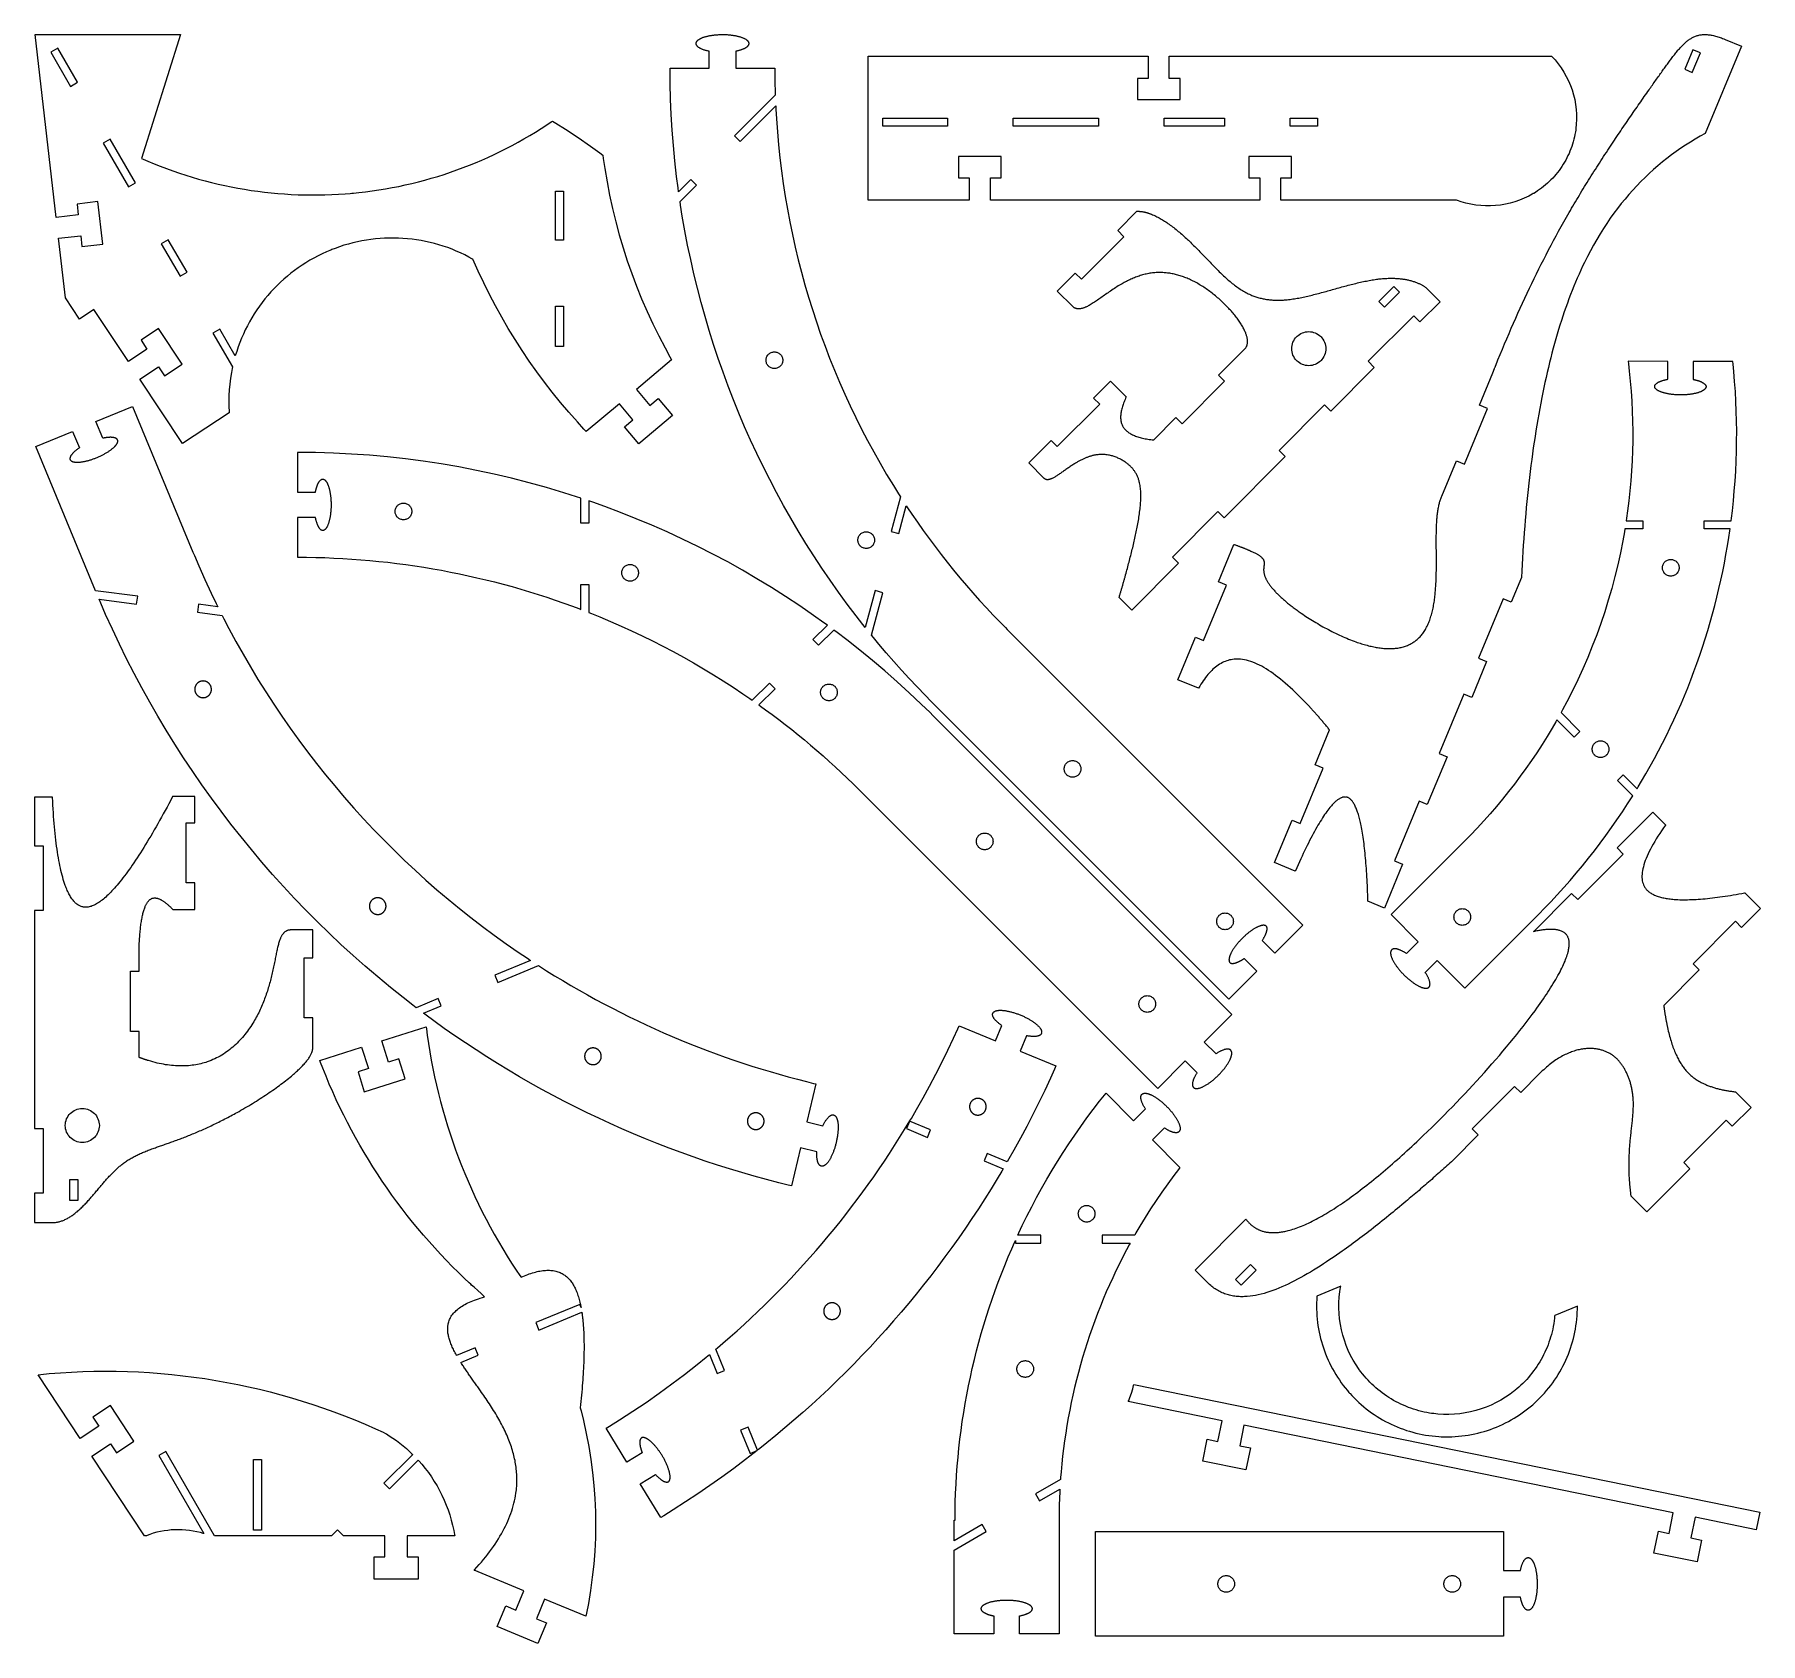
# Model space of a CAD drawing. Extents: x 0 to 398, y 0 to 371.
import ezdxf

# ---------------------------------------------------------------- set-up
doc = ezdxf.new("R2010")
doc.units = 0
doc.layers.get('0').update_dxf_attribs({"linetype": 'CONTINUOUS'})

msp = doc.modelspace()

# ---------------------------------------------------------------- linework, layer by layer
at = {"color": 0}
for points in [[(10.0921, 329.397), (4.97592, 328.808), (0.12175, 370.971), (33.6367, 370.971), (24.6906, 342.411), (25.0469, 342.253), (26.1212, 341.787), (27.5604, 341.188), (29.0076, 340.611), (30.4626, 340.058), (31.9251, 339.528), (33.395, 339.022), (34.8718, 338.542), (36.3551, 338.083), (37.8449, 337.649), (39.3407, 337.239), (40.8422, 336.853), (42.3493, 336.492), (43.8617, 336.153), (45.3788, 335.839), (46.9006, 335.55), (48.4265, 335.285), (49.9567, 335.043), (51.4906, 334.826), (53.0278, 334.633), (54.5683, 334.467), (56.1117, 334.322), (57.6575, 334.204), (59.2056, 334.11), (60.7557, 334.039), (62.3075, 333.994), (63.8607, 333.974), (65.415, 333.978), (66.9701, 334.007), (68.5258, 334.061), (70.0817, 334.14), (71.6374, 334.244), (72.8043, 334.338), (73.1929, 334.374), (73.5815, 334.408), (74.7461, 334.528), (76.2951, 334.706), (77.8397, 334.908), (79.3796, 335.136), (80.9144, 335.389), (82.444, 335.664), (83.9681, 335.965), (85.4862, 336.289), (86.9983, 336.638), (88.504, 337.01), (90.0031, 337.406), (91.4951, 337.825), (92.98, 338.268), (94.4574, 338.735), (95.9268, 339.225), (97.3883, 339.737), (98.8415, 340.275), (100.286, 340.835), (101.722, 341.417), (103.148, 342.022), (104.565, 342.65), (105.973, 343.3), (107.37, 343.974), (108.757, 344.669), (110.133, 345.388), (111.499, 346.128), (112.853, 346.89), (114.196, 347.675), (115.528, 348.482), (116.847, 349.31), (118.154, 350.16), (119.127, 350.811), (119.449, 351.032), (120.192, 350.569), (122.403, 349.156), (125.319, 347.222), (128.195, 345.231), (130.328, 343.7), (131.032, 343.181), (131.135, 342.403), (131.482, 340.072), (132.007, 336.979), (132.605, 333.901), (133.277, 330.842), (134.022, 327.801), (134.839, 324.781), (135.728, 321.781), (136.689, 318.804), (137.722, 315.85), (138.824, 312.922), (139.997, 310.021), (141.24, 307.147), (142.553, 304.303), (143.935, 301.489), (145.385, 298.707), (146.515, 296.64), (146.903, 295.957), (138.802, 289.16), (141.919, 285.446), (143.835, 287.053), (147.146, 283.107), (139.369, 276.583), (136.059, 280.528), (137.975, 282.135), (134.857, 285.85), (127.214, 279.438), (126.7, 279.982), (125.184, 281.636), (123.204, 283.875), (121.275, 286.157), (119.398, 288.478), (117.572, 290.839), (115.8, 293.237), (114.081, 295.675), (112.416, 298.149), (110.805, 300.658), (109.249, 303.203), (107.749, 305.781), (106.305, 308.393), (104.918, 311.036), (103.589, 313.711), (102.317, 316.417), (101.4, 318.465), (101.104, 319.151), (100.87, 319.285), (100.158, 319.671), (99.2006, 320.161), (98.2322, 320.622), (97.2538, 321.054), (96.2658, 321.457), (95.2689, 321.832), (94.2639, 322.176), (93.2512, 322.493), (92.2317, 322.781), (91.2058, 323.039), (90.1742, 323.268), (89.1375, 323.468), (88.0964, 323.639), (87.0515, 323.781), (86.0035, 323.893), (84.9529, 323.976), (83.9003, 324.029), (82.8465, 324.054), (81.7921, 324.049), (80.7376, 324.014), (79.6838, 323.95), (78.6313, 323.856), (77.5806, 323.733), (76.5322, 323.579), (75.4872, 323.397), (74.446, 323.185), (73.409, 322.942), (72.3772, 322.669), (71.351, 322.368), (70.3311, 322.036), (69.3182, 321.675), (68.5628, 321.385), (68.3128, 321.282), (68.0629, 321.181), (67.319, 320.862), (66.3407, 320.415), (65.3783, 319.942), (64.4322, 319.443), (63.5029, 318.918), (62.5908, 318.369), (61.6962, 317.794), (60.8199, 317.197), (59.9618, 316.576), (59.1226, 315.932), (58.3028, 315.265), (57.5026, 314.576), (56.7228, 313.865), (55.9633, 313.133), (55.225, 312.382), (54.5079, 311.61), (53.8128, 310.817), (53.14, 310.006), (52.4899, 309.176), (51.8628, 308.328), (51.2593, 307.461), (50.6797, 306.578), (50.1246, 305.676), (49.5943, 304.76), (49.0892, 303.826), (48.6097, 302.878), (48.1563, 301.915), (47.7294, 300.936), (47.3296, 299.944), (46.9569, 298.939), (46.6122, 297.919), (46.371, 297.147), (46.2957, 296.889), (42.7432, 303.042), (41.141, 302.117), (45.6438, 294.318), (45.5736, 293.994), (45.386, 293.017), (45.1743, 291.71), (45.0089, 290.396), (44.8896, 289.078), (44.8165, 287.757), (44.79, 286.433), (44.81, 285.108), (44.854, 284.114), (44.8765, 283.783), (34.1296, 276.678), (24.311, 291.528), (28.6083, 294.365), (29.9871, 292.281), (34.0328, 294.956), (28.6, 303.172), (24.5544, 300.497), (25.9333, 298.411), (21.636, 295.574), (13.7074, 307.564), (10.3708, 305.358), (7.10769, 310.293), (5.53065, 323.99), (10.6469, 324.579), (10.9328, 322.096), (15.751, 322.65), (14.6244, 332.436), (9.80621, 331.881), (10.0921, 329.397)], [(278.933, 157.95), (281.858, 155.025), (275.389, 148.556), (207.203, 216.742), (206.733, 217.21), (205.34, 218.628), (203.501, 220.538), (201.689, 222.471), (199.9, 224.428), (198.138, 226.407), (196.399, 228.408), (194.688, 230.432), (193.419, 231.963), (193, 232.478), (195.624, 242.268), (193.837, 242.747), (191.564, 234.263), (191.035, 234.929), (189.468, 236.943), (187.419, 239.654), (185.417, 242.396), (183.461, 245.167), (181.551, 247.968), (179.69, 250.797), (177.878, 253.656), (176.112, 256.54), (174.394, 259.453), (172.726, 262.392), (171.107, 265.357), (169.536, 268.346), (168.015, 271.36), (166.543, 274.397), (165.121, 277.458), (163.749, 280.542), (162.428, 283.647), (161.157, 286.774), (159.938, 289.921), (158.769, 293.089), (157.653, 296.275), (156.587, 299.481), (155.575, 302.704), (154.614, 305.946), (153.706, 309.206), (152.85, 312.479), (152.049, 315.771), (151.3, 319.076), (150.604, 322.396), (149.964, 325.731), (149.376, 329.078), (148.971, 331.596), (148.844, 332.438), (152.674, 336.267), (151.365, 337.575), (148.514, 334.724), (148.392, 335.61), (148.053, 338.271), (147.654, 341.824), (147.317, 345.383), (147.04, 348.949), (146.825, 352.517), (146.672, 356.089), (146.581, 359.664), (146.551, 362.346), (146.551, 363.24), (155.551, 363.24), (155.551, 367.104), (155.378, 367.139), (155.207, 367.178), (155.04, 367.217), (154.878, 367.258), (154.719, 367.303), (154.567, 367.347), (154.418, 367.394), (154.274, 367.443), (154.133, 367.494), (153.999, 367.546), (153.869, 367.6), (153.746, 367.656), (153.626, 367.711), (153.513, 367.769), (153.406, 367.829), (153.303, 367.89), (153.207, 367.953), (153.117, 368.015), (153.033, 368.081), (152.956, 368.147), (152.883, 368.214), (152.819, 368.282), (152.761, 368.351), (152.71, 368.421), (152.665, 368.492), (152.628, 368.564), (152.599, 368.638), (152.575, 368.711), (152.56, 368.785), (152.553, 368.86), (152.551, 368.917), (152.556, 368.972), (152.564, 369.029), (152.575, 369.083), (152.592, 369.139), (152.612, 369.193), (152.636, 369.249), (152.665, 369.301), (152.697, 369.356), (152.733, 369.408), (152.774, 369.46), (152.817, 369.513), (152.865, 369.563), (152.915, 369.614), (152.971, 369.664), (153.029, 369.714), (153.092, 369.763), (153.157, 369.81), (153.226, 369.857), (153.299, 369.904), (153.374, 369.95), (153.453, 369.996), (153.535, 370.039), (153.621, 370.083), (153.71, 370.126), (153.801, 370.168), (153.896, 370.208), (153.993, 370.249), (154.093, 370.287), (154.197, 370.326), (154.333, 370.374), (154.474, 370.419), (154.619, 370.464), (154.769, 370.506), (154.922, 370.547), (155.081, 370.586), (155.242, 370.622), (155.406, 370.658), (155.574, 370.692), (155.744, 370.724), (155.919, 370.754), (156.096, 370.782), (156.275, 370.808), (156.457, 370.832), (156.64, 370.856), (156.826, 370.875), (157.014, 370.894), (157.203, 370.911), (157.394, 370.925), (157.586, 370.938), (157.779, 370.949), (157.972, 370.957), (158.167, 370.964), (158.362, 370.968), (158.557, 370.971), (158.753, 370.971), (158.949, 370.968), (159.143, 370.964), (159.337, 370.958), (159.532, 370.95), (159.724, 370.939), (159.915, 370.926), (160.106, 370.911), (160.293, 370.893), (160.479, 370.875), (160.664, 370.853), (160.846, 370.831), (161.025, 370.804), (161.203, 370.778), (161.378, 370.749), (161.549, 370.718), (161.718, 370.685), (161.883, 370.65), (162.046, 370.614), (162.206, 370.576), (162.361, 370.536), (162.513, 370.494), (162.66, 370.453), (162.804, 370.407), (162.944, 370.361), (163.079, 370.314), (163.21, 370.265), (163.336, 370.214), (163.458, 370.162), (163.575, 370.11), (163.686, 370.056), (163.793, 369.999), (163.894, 369.942), (163.989, 369.883), (164.079, 369.824), (164.163, 369.764), (164.212, 369.725), (164.26, 369.685), (164.306, 369.644), (164.347, 369.604), (164.388, 369.564), (164.425, 369.522), (164.461, 369.479), (164.494, 369.438), (164.525, 369.394), (164.553, 369.351), (164.578, 369.308), (164.601, 369.264), (164.621, 369.221), (164.639, 369.176), (164.656, 369.132), (164.668, 369.088), (164.678, 369.043), (164.686, 368.999), (164.692, 368.953), (164.694, 368.908), (164.694, 368.864), (164.692, 368.819), (164.686, 368.775), (164.678, 368.731), (164.668, 368.686), (164.654, 368.642), (164.639, 368.597), (164.619, 368.554), (164.599, 368.51), (164.575, 368.467), (164.539, 368.411), (164.497, 368.354), (164.453, 368.299), (164.403, 368.244), (164.35, 368.19), (164.292, 368.138), (164.231, 368.085), (164.164, 368.033), (164.094, 367.982), (164.021, 367.932), (163.943, 367.883), (163.862, 367.835), (163.778, 367.787), (163.689, 367.74), (163.597, 367.694), (163.501, 367.65), (163.403, 367.606), (163.301, 367.563), (163.196, 367.521), (163.087, 367.481), (162.975, 367.44), (162.86, 367.401), (162.743, 367.364), (162.622, 367.328), (162.499, 367.292), (162.372, 367.258), (162.243, 367.225), (162.111, 367.193), (161.978, 367.161), (161.84, 367.132), (161.701, 367.104), (161.701, 363.24), (170.701, 363.24), (170.701, 362.721), (170.726, 360.126), (170.788, 357.533), (170.806, 357.014), (161.371, 347.581), (162.679, 346.272), (170.907, 354.5), (170.943, 353.75), (171.074, 351.5), (171.29, 348.507), (171.554, 345.521), (171.868, 342.542), (172.229, 339.569), (172.64, 336.607), (173.097, 333.653), (173.604, 330.708), (174.157, 327.775), (174.758, 324.851), (175.407, 321.94), (176.103, 319.04), (176.846, 316.153), (177.636, 313.278), (178.472, 310.417), (179.354, 307.571), (180.283, 304.739), (181.258, 301.922), (182.279, 299.121), (183.346, 296.338), (184.458, 293.569), (185.615, 290.821), (186.818, 288.089), (188.065, 285.376), (189.358, 282.683), (190.694, 280.01), (192.076, 277.357), (193.503, 274.725), (194.972, 272.114), (196.486, 269.526), (198.043, 266.961), (199.239, 265.05), (199.644, 264.418), (197.5, 256.415), (199.286, 255.936), (201.001, 262.335), (201.318, 261.853), (202.285, 260.418), (203.592, 258.518), (204.922, 256.636), (206.275, 254.772), (207.653, 252.924), (209.053, 251.094), (210.475, 249.282), (211.921, 247.489), (213.389, 245.714), (214.879, 243.957), (216.392, 242.219), (217.925, 240.5), (219.482, 238.8), (221.06, 237.119), (222.658, 235.458), (223.871, 234.225), (224.279, 233.818), (292.465, 165.632), (285.994, 159.163), (283.069, 162.087), (283.146, 162.2), (283.219, 162.313), (283.29, 162.424), (283.36, 162.535), (283.425, 162.643), (283.489, 162.753), (283.551, 162.86), (283.61, 162.967), (283.665, 163.072), (283.719, 163.175), (283.771, 163.278), (283.819, 163.379), (283.865, 163.479), (283.908, 163.578), (283.949, 163.674), (283.986, 163.769), (284.021, 163.862), (284.053, 163.953), (284.082, 164.043), (284.108, 164.131), (284.132, 164.215), (284.153, 164.299), (284.171, 164.379), (284.186, 164.458), (284.199, 164.535), (284.207, 164.608), (284.214, 164.679), (284.217, 164.749), (284.217, 164.815), (284.214, 164.879), (284.208, 164.938), (284.2, 164.996), (284.189, 165.05), (284.176, 165.101), (284.16, 165.151), (284.142, 165.199), (284.121, 165.243), (284.096, 165.285), (284.071, 165.324), (284.042, 165.361), (284.01, 165.394), (283.976, 165.426), (283.94, 165.456), (283.901, 165.482), (283.86, 165.506), (283.815, 165.526), (283.769, 165.544), (283.721, 165.56), (283.669, 165.574), (283.615, 165.583), (283.558, 165.592), (283.5, 165.597), (283.439, 165.599), (283.374, 165.599), (283.308, 165.596), (283.239, 165.59), (283.168, 165.582), (283.094, 165.571), (283.018, 165.557), (282.939, 165.542), (282.858, 165.522), (282.756, 165.494), (282.65, 165.461), (282.542, 165.425), (282.431, 165.385), (282.317, 165.339), (282.2, 165.29), (282.081, 165.236), (281.96, 165.179), (281.836, 165.118), (281.711, 165.053), (281.583, 164.985), (281.456, 164.911), (281.325, 164.836), (281.193, 164.756), (281.06, 164.674), (280.925, 164.587), (280.79, 164.497), (280.653, 164.404), (280.517, 164.308), (280.378, 164.21), (280.24, 164.108), (280.101, 164.004), (279.963, 163.896), (279.824, 163.786), (279.683, 163.674), (279.544, 163.558), (279.406, 163.44), (279.268, 163.321), (279.131, 163.197), (278.993, 163.074), (278.857, 162.947), (278.722, 162.818), (278.589, 162.689), (278.457, 162.557), (278.326, 162.425), (278.197, 162.29), (278.069, 162.156), (277.944, 162.019), (277.819, 161.883), (277.699, 161.746), (277.578, 161.607), (277.461, 161.469), (277.346, 161.331), (277.232, 161.192), (277.122, 161.053), (277.014, 160.914), (276.908, 160.775), (276.806, 160.638), (276.707, 160.499), (276.61, 160.362), (276.517, 160.226), (276.426, 160.09), (276.34, 159.957), (276.257, 159.824), (276.176, 159.692), (276.101, 159.563), (276.028, 159.433), (275.96, 159.307), (275.896, 159.182), (275.835, 159.058), (275.79, 158.964), (275.749, 158.869), (275.708, 158.778), (275.672, 158.688), (275.638, 158.599), (275.607, 158.511), (275.578, 158.425), (275.551, 158.342), (275.528, 158.26), (275.507, 158.181), (275.487, 158.103), (275.472, 158.026), (275.458, 157.951), (275.447, 157.879), (275.439, 157.81), (275.433, 157.742), (275.429, 157.676), (275.429, 157.612), (275.431, 157.551), (275.435, 157.492), (275.44, 157.435), (275.45, 157.381), (275.461, 157.329), (275.475, 157.279), (275.49, 157.232), (275.51, 157.188), (275.531, 157.146), (275.553, 157.107), (275.579, 157.069), (275.607, 157.036), (275.635, 157.006), (275.665, 156.978), (275.699, 156.953), (275.733, 156.929), (275.771, 156.907), (275.811, 156.888), (275.851, 156.871), (275.896, 156.856), (275.942, 156.842), (275.989, 156.831), (276.039, 156.821), (276.092, 156.814), (276.146, 156.81), (276.201, 156.807), (276.26, 156.806), (276.319, 156.808), (276.381, 156.811), (276.444, 156.818), (276.51, 156.825), (276.578, 156.836), (276.646, 156.849), (276.717, 156.864), (276.79, 156.881), (276.864, 156.9), (276.94, 156.922), (277.018, 156.946), (277.097, 156.972), (277.178, 157.001), (277.261, 157.032), (277.344, 157.065), (277.393, 157.085), (277.442, 157.106), (277.49, 157.128), (277.54, 157.149), (277.589, 157.172), (277.639, 157.196), (277.69, 157.219), (277.74, 157.244), (277.792, 157.269), (277.843, 157.296), (277.896, 157.322), (277.947, 157.35), (278, 157.378), (278.053, 157.407), (278.106, 157.436), (278.16, 157.467), (278.214, 157.497), (278.267, 157.528), (278.321, 157.56), (278.376, 157.593), (278.431, 157.625), (278.486, 157.66), (278.54, 157.693), (278.596, 157.729), (278.651, 157.764), (278.708, 157.8), (278.764, 157.837), (278.819, 157.874), (278.876, 157.913), (278.933, 157.95)], [(336.265, 293), (336.289, 293.06), (336.313, 293.118), (336.336, 293.176), (336.36, 293.235), (336.382, 293.293), (336.406, 293.351), (336.429, 293.41), (336.453, 293.468), (336.476, 293.526), (336.499, 293.585), (336.522, 293.643), (336.546, 293.701), (336.569, 293.76), (336.593, 293.818), (336.615, 293.876), (336.662, 293.992), (336.686, 294.05), (336.732, 294.167), (336.756, 294.225), (336.779, 294.282), (336.803, 294.34), (336.85, 294.457), (336.896, 294.572), (336.919, 294.631), (336.943, 294.689), (337.45, 295.94), (337.958, 297.181), (338.468, 298.41), (338.978, 299.631), (339.489, 300.84), (340, 302.04), (340.514, 303.231), (341.029, 304.412), (341.547, 305.585), (342.067, 306.75), (342.589, 307.907), (343.112, 309.056), (343.64, 310.199), (344.171, 311.333), (344.704, 312.463), (345.242, 313.585), (345.783, 314.701), (346.328, 315.813), (346.876, 316.918), (347.431, 318.019), (347.987, 319.117), (348.55, 320.21), (349.118, 321.299), (349.69, 322.383), (350.269, 323.467), (350.853, 324.546), (351.443, 325.624), (352.039, 326.699), (352.64, 327.774), (353.249, 328.846), (353.864, 329.917), (354.153, 330.417), (354.443, 330.915), (354.736, 331.414), (355.029, 331.912), (355.324, 332.411), (355.621, 332.908), (355.918, 333.407), (356.218, 333.906), (356.518, 334.403), (356.819, 334.901), (357.124, 335.399), (357.428, 335.896), (357.733, 336.393), (358.04, 336.889), (358.349, 337.386), (358.657, 337.882), (358.968, 338.378), (359.279, 338.874), (359.592, 339.368), (359.904, 339.862), (360.219, 340.356), (360.535, 340.85), (360.85, 341.343), (361.168, 341.835), (361.486, 342.328), (361.804, 342.818), (362.124, 343.31), (362.444, 343.799), (362.765, 344.289), (363.088, 344.778), (363.41, 345.265), (363.701, 345.704), (363.992, 346.143), (364.285, 346.581), (364.576, 347.018), (364.869, 347.454), (365.162, 347.89), (365.456, 348.324), (365.749, 348.757), (366.042, 349.19), (366.335, 349.621), (366.626, 350.05), (366.918, 350.478), (367.211, 350.904), (367.501, 351.329), (367.792, 351.751), (368.082, 352.172), (368.371, 352.592), (368.66, 353.008), (368.947, 353.424), (369.233, 353.836), (369.518, 354.247), (369.801, 354.656), (370.083, 355.06), (370.365, 355.464), (370.644, 355.864), (370.922, 356.261), (371.199, 356.656), (371.472, 357.047), (371.744, 357.435), (372.015, 357.821), (372.283, 358.203), (372.485, 358.489), (372.683, 358.772), (372.881, 359.054), (373.078, 359.333), (373.272, 359.611), (373.465, 359.885), (373.656, 360.158), (373.846, 360.428), (374.033, 360.696), (374.221, 360.96), (374.406, 361.222), (374.589, 361.483), (374.771, 361.74), (374.951, 361.994), (375.129, 362.246), (375.307, 362.494), (375.482, 362.742), (375.657, 362.985), (375.829, 363.225), (376, 363.461), (376.169, 363.696), (376.336, 363.928), (376.503, 364.156), (376.668, 364.381), (376.831, 364.601), (376.992, 364.819), (377.151, 365.035), (377.31, 365.247), (377.467, 365.456), (377.622, 365.66), (377.793, 365.885), (377.964, 366.104), (378.131, 366.319), (378.297, 366.532), (378.463, 366.737), (378.626, 366.94), (378.79, 367.138), (378.951, 367.331), (379.112, 367.519), (379.272, 367.703), (379.432, 367.882), (379.59, 368.057), (379.749, 368.226), (379.906, 368.392), (380.064, 368.553), (380.221, 368.707), (380.378, 368.858), (380.536, 369.004), (380.693, 369.144), (380.851, 369.281), (381.008, 369.411), (381.168, 369.537), (381.326, 369.658), (381.486, 369.774), (381.647, 369.883), (381.808, 369.989), (381.971, 370.089), (382.135, 370.185), (382.3, 370.274), (382.465, 370.358), (382.633, 370.438), (382.818, 370.518), (383.006, 370.592), (383.196, 370.66), (383.389, 370.721), (383.583, 370.775), (383.781, 370.822), (383.981, 370.864), (384.185, 370.899), (384.39, 370.926), (384.599, 370.947), (384.811, 370.963), (385.026, 370.971), (385.244, 370.972), (385.467, 370.967), (385.692, 370.956), (385.919, 370.938), (386.151, 370.912), (386.388, 370.881), (386.628, 370.843), (386.871, 370.797), (387.119, 370.746), (387.371, 370.688), (387.626, 370.622), (387.886, 370.551), (388.151, 370.472), (388.419, 370.388), (388.693, 370.296), (388.971, 370.197), (389.253, 370.092), (389.54, 369.981), (389.833, 369.861), (393.597, 368.303), (385.264, 348.183), (385.24, 348.171), (384.082, 347.531), (382.939, 346.868), (381.81, 346.182), (380.697, 345.475), (379.599, 344.743), (378.515, 343.987), (377.447, 343.21), (376.396, 342.408), (375.358, 341.582), (374.338, 340.732), (373.333, 339.858), (372.344, 338.96), (371.371, 338.037), (370.414, 337.089), (369.474, 336.117), (368.55, 335.119), (367.642, 334.097), (366.751, 333.049), (365.876, 331.975), (365.019, 330.875), (364.179, 329.75), (363.356, 328.597), (362.549, 327.419), (361.76, 326.215), (360.989, 324.985), (360.235, 323.726), (359.497, 322.442), (358.779, 321.131), (358.078, 319.792), (357.394, 318.425), (356.968, 317.537), (356.549, 316.639), (356.136, 315.729), (355.731, 314.808), (355.333, 313.876), (354.942, 312.933), (354.558, 311.981), (354.182, 311.017), (353.813, 310.042), (353.449, 309.056), (353.093, 308.06), (352.743, 307.054), (352.401, 306.037), (352.065, 305.011), (351.736, 303.974), (351.412, 302.926), (351.097, 301.869), (350.787, 300.803), (350.483, 299.726), (350.188, 298.639), (349.897, 297.543), (349.612, 296.438), (349.335, 295.322), (349.063, 294.197), (348.797, 293.063), (348.537, 291.918), (348.283, 290.765), (348.036, 289.604), (347.794, 288.433), (347.558, 287.253), (347.317, 286), (347.081, 284.739), (346.85, 283.467), (346.626, 282.186), (346.41, 280.896), (346.197, 279.596), (345.992, 278.287), (345.793, 276.969), (345.599, 275.643), (345.411, 274.307), (345.229, 272.963), (345.053, 271.608), (344.883, 270.246), (344.718, 268.874), (344.56, 267.494), (344.407, 266.104), (344.26, 264.707), (344.118, 263.301), (343.982, 261.886), (343.85, 260.463), (343.725, 259.032), (343.606, 257.592), (343.492, 256.143), (343.383, 254.686), (343.279, 253.221), (343.181, 251.749), (343.089, 250.268), (343, 248.778), (342.918, 247.282), (342.842, 245.776), (342.842, 245.776), (342.842, 245.775), (342.842, 245.775), (342.84, 245.775), (342.84, 245.774), (342.84, 245.774), (342.84, 245.772), (342.84, 245.772), (342.84, 245.772), (342.84, 245.771), (342.84, 245.771), (342.84, 245.769), (342.84, 245.769), (342.84, 245.769), (342.84, 245.768), (342.84, 245.768), (342.84, 245.768), (342.84, 245.767), (342.84, 245.767), (342.84, 245.765), (342.84, 245.765), (342.84, 245.765), (342.84, 245.764), (342.84, 245.764), (340.506, 240.126), (338.658, 240.892), (332.975, 227.172), (334.822, 226.407), (331.392, 218.122), (329.543, 218.888), (323.861, 205.168), (325.708, 204.403), (321.156, 193.411), (319.308, 194.176), (313.625, 180.457), (315.472, 179.692), (311.281, 169.571), (307.471, 171.149), (307.471, 171.15), (307.471, 171.156), (307.471, 171.157), (307.471, 171.163), (307.471, 171.164), (307.471, 171.168), (307.471, 171.169), (307.469, 171.175), (307.469, 171.176), (307.469, 171.182), (307.469, 171.183), (307.469, 171.188), (307.469, 171.189), (307.469, 171.194), (307.469, 171.196), (307.469, 171.197), (307.446, 171.929), (307.419, 172.653), (307.393, 173.364), (307.362, 174.067), (307.332, 174.758), (307.299, 175.44), (307.263, 176.111), (307.226, 176.772), (307.188, 177.422), (307.146, 178.063), (307.103, 178.692), (307.058, 179.311), (307.011, 179.919), (306.961, 180.517), (306.911, 181.103), (306.857, 181.679), (306.803, 182.244), (306.746, 182.797), (306.686, 183.34), (306.625, 183.872), (306.561, 184.393), (306.496, 184.903), (306.429, 185.401), (306.358, 185.888), (306.287, 186.364), (306.214, 186.828), (306.138, 187.281), (306.06, 187.722), (305.979, 188.151), (305.897, 188.569), (305.824, 188.919), (305.75, 189.26), (305.674, 189.592), (305.596, 189.915), (305.517, 190.228), (305.436, 190.533), (305.353, 190.828), (305.269, 191.114), (305.182, 191.39), (305.094, 191.657), (305.006, 191.915), (304.914, 192.164), (304.821, 192.403), (304.726, 192.632), (304.631, 192.851), (304.533, 193.061), (304.433, 193.261), (304.332, 193.453), (304.229, 193.633), (304.125, 193.804), (304.019, 193.965), (303.911, 194.117), (303.803, 194.258), (303.692, 194.39), (303.579, 194.511), (303.465, 194.622), (303.349, 194.724), (303.232, 194.814), (303.112, 194.894), (302.993, 194.965), (302.871, 195.025), (302.765, 195.069), (302.658, 195.104), (302.55, 195.133), (302.44, 195.154), (302.329, 195.168), (302.217, 195.175), (302.103, 195.174), (301.987, 195.167), (301.869, 195.151), (301.751, 195.129), (301.631, 195.1), (301.51, 195.063), (301.386, 195.019), (301.261, 194.968), (301.136, 194.91), (301.008, 194.844), (300.879, 194.771), (300.749, 194.692), (300.617, 194.604), (300.482, 194.51), (300.347, 194.408), (300.211, 194.3), (300.074, 194.185), (299.933, 194.061), (299.793, 193.932), (299.65, 193.794), (299.506, 193.65), (299.361, 193.499), (299.214, 193.34), (299.065, 193.174), (298.915, 193.001), (298.685, 192.724), (298.45, 192.431), (298.213, 192.122), (297.972, 191.799), (297.728, 191.458), (297.482, 191.103), (297.233, 190.732), (296.981, 190.346), (296.725, 189.946), (296.467, 189.529), (296.207, 189.099), (295.943, 188.651), (295.676, 188.19), (295.407, 187.715), (295.135, 187.225), (294.86, 186.719), (294.582, 186.2), (294.303, 185.667), (294.019, 185.118), (293.733, 184.556), (293.446, 183.979), (293.154, 183.388), (292.861, 182.783), (292.564, 182.164), (292.265, 181.532), (291.964, 180.885), (291.66, 180.225), (291.353, 179.551), (291.044, 178.864), (290.733, 178.164), (290.731, 178.16), (290.729, 178.157), (290.729, 178.156), (290.728, 178.153), (290.725, 178.146), (290.724, 178.144), (290.722, 178.142), (290.719, 178.133), (290.718, 178.131), (290.717, 178.128), (290.714, 178.122), (290.713, 178.119), (290.711, 178.115), (290.71, 178.112), (290.71, 178.111), (290.708, 178.108), (290.706, 178.101), (290.704, 178.099), (290.703, 178.097), (290.703, 178.094), (285.946, 180.065), (289.978, 189.799), (291.825, 189.033), (297.125, 201.829), (295.278, 202.594), (298.621, 210.667), (298.476, 210.842), (298.332, 211.017), (298.186, 211.192), (298.043, 211.365), (297.899, 211.538), (297.754, 211.71), (297.611, 211.881), (297.467, 212.05), (297.324, 212.219), (297.181, 212.389), (297.037, 212.556), (296.894, 212.724), (296.751, 212.889), (296.61, 213.054), (296.468, 213.218), (296.325, 213.382), (296.183, 213.544), (296.042, 213.707), (295.901, 213.868), (295.76, 214.028), (295.619, 214.188), (295.478, 214.346), (295.338, 214.503), (295.197, 214.66), (295.057, 214.815), (294.918, 214.971), (294.778, 215.125), (294.639, 215.278), (294.499, 215.431), (294.36, 215.583), (293.747, 216.244), (293.138, 216.89), (292.532, 217.518), (291.931, 218.129), (291.335, 218.724), (290.742, 219.299), (290.154, 219.857), (289.572, 220.396), (288.993, 220.915), (288.419, 221.417), (287.85, 221.899), (287.286, 222.36), (286.728, 222.803), (286.174, 223.224), (285.625, 223.625), (285.082, 224.004), (284.544, 224.362), (284.011, 224.7), (283.485, 225.015), (282.964, 225.307), (282.447, 225.578), (281.938, 225.825), (281.433, 226.049), (280.936, 226.25), (280.443, 226.426), (279.958, 226.579), (279.478, 226.707), (279.004, 226.811), (278.537, 226.889), (278.078, 226.943), (277.708, 226.967), (277.343, 226.974), (276.982, 226.965), (276.625, 226.939), (276.272, 226.897), (275.924, 226.837), (275.578, 226.763), (275.237, 226.672), (274.9, 226.564), (274.567, 226.442), (274.237, 226.301), (273.912, 226.147), (273.592, 225.975), (273.274, 225.789), (272.96, 225.586), (272.649, 225.368), (272.343, 225.135), (272.04, 224.886), (271.74, 224.622), (271.446, 224.343), (271.153, 224.049), (270.865, 223.739), (270.581, 223.415), (270.299, 223.076), (270.022, 222.722), (269.747, 222.353), (269.476, 221.969), (269.21, 221.572), (268.946, 221.16), (268.685, 220.733), (268.428, 220.292), (268.426, 220.29), (268.425, 220.288), (268.424, 220.285), (268.422, 220.282), (268.421, 220.281), (268.419, 220.276), (268.418, 220.275), (268.415, 220.271), (268.415, 220.269), (268.414, 220.267), (268.411, 220.263), (268.41, 220.261), (268.408, 220.257), (268.407, 220.256), (268.406, 220.254), (268.406, 220.251), (268.404, 220.25), (268.4, 220.244), (268.4, 220.242), (268.397, 220.239), (268.396, 220.236), (268.394, 220.235), (263.646, 222.201), (267.699, 231.989), (269.547, 231.224), (274.847, 244.019), (273, 244.785), (276.579, 253.428), (276.647, 253.403), (276.792, 253.35), (276.935, 253.297), (277.076, 253.244), (277.217, 253.193), (277.354, 253.142), (277.49, 253.09), (277.625, 253.04), (277.758, 252.989), (277.889, 252.939), (278.018, 252.89), (278.146, 252.84), (278.271, 252.792), (278.394, 252.743), (278.517, 252.696), (278.638, 252.649), (278.757, 252.601), (278.874, 252.554), (278.989, 252.508), (279.103, 252.461), (279.215, 252.415), (279.325, 252.371), (279.433, 252.326), (279.54, 252.281), (279.646, 252.237), (279.75, 252.193), (279.851, 252.15), (279.951, 252.107), (280.05, 252.064), (280.147, 252.022), (280.243, 251.979), (280.449, 251.888), (280.646, 251.797), (280.835, 251.708), (281.017, 251.622), (281.19, 251.537), (281.357, 251.453), (281.515, 251.371), (281.667, 251.29), (281.811, 251.211), (281.949, 251.132), (282.079, 251.056), (282.203, 250.979), (282.319, 250.904), (282.431, 250.831), (282.535, 250.757), (282.633, 250.685), (282.725, 250.614), (282.811, 250.543), (282.893, 250.474), (282.968, 250.404), (283.037, 250.335), (283.101, 250.267), (283.161, 250.199), (283.215, 250.131), (283.265, 250.064), (283.31, 249.996), (283.35, 249.929), (283.386, 249.862), (283.418, 249.796), (283.446, 249.728), (283.469, 249.661), (283.493, 249.581), (283.513, 249.499), (283.526, 249.418), (283.537, 249.336), (283.544, 249.254), (283.547, 249.172), (283.547, 249.089), (283.546, 249.006), (283.54, 248.921), (283.533, 248.835), (283.525, 248.747), (283.515, 248.66), (283.504, 248.571), (283.493, 248.479), (283.482, 248.388), (283.469, 248.293), (283.458, 248.196), (283.449, 248.099), (283.439, 247.999), (283.431, 247.896), (283.425, 247.79), (283.421, 247.683), (283.418, 247.574), (283.419, 247.461), (283.424, 247.346), (283.432, 247.226), (283.443, 247.106), (283.46, 246.981), (283.479, 246.853), (283.504, 246.721), (283.528, 246.618), (283.554, 246.514), (283.583, 246.407), (283.615, 246.297), (283.651, 246.186), (283.692, 246.072), (283.735, 245.956), (283.782, 245.838), (283.833, 245.717), (283.889, 245.594), (283.947, 245.469), (284.011, 245.342), (284.078, 245.213), (284.15, 245.081), (284.226, 244.946), (284.307, 244.81), (284.393, 244.671), (284.483, 244.531), (284.578, 244.388), (284.678, 244.242), (284.782, 244.093), (284.893, 243.943), (285.007, 243.79), (285.128, 243.636), (285.254, 243.478), (285.385, 243.319), (285.522, 243.157), (285.664, 242.993), (285.813, 242.826), (285.965, 242.657), (286.126, 242.485), (286.261, 242.344), (286.399, 242.201), (286.542, 242.056), (286.689, 241.91), (286.84, 241.763), (286.994, 241.614), (287.154, 241.463), (287.317, 241.311), (287.483, 241.157), (287.654, 241.003), (287.829, 240.847), (288.007, 240.69), (288.19, 240.532), (288.376, 240.374), (288.567, 240.213), (288.76, 240.051), (288.957, 239.889), (289.158, 239.726), (289.364, 239.561), (289.572, 239.397), (289.785, 239.231), (290, 239.064), (290.219, 238.897), (290.443, 238.729), (290.669, 238.56), (290.9, 238.39), (291.133, 238.221), (291.371, 238.05), (291.611, 237.879), (291.856, 237.708), (292.103, 237.536), (292.456, 237.296), (292.815, 237.054), (293.179, 236.813), (293.55, 236.571), (293.926, 236.329), (294.307, 236.089), (294.693, 235.85), (295.083, 235.611), (295.479, 235.374), (295.878, 235.139), (296.281, 234.904), (296.686, 234.672), (297.096, 234.443), (297.507, 234.215), (297.922, 233.992), (298.339, 233.769), (298.758, 233.551), (299.179, 233.336), (299.601, 233.124), (300.025, 232.917), (300.449, 232.713), (300.874, 232.513), (301.299, 232.318), (301.724, 232.128), (302.15, 231.942), (302.574, 231.761), (302.997, 231.586), (303.421, 231.417), (303.842, 231.254), (304.261, 231.096), (304.679, 230.944), (305.007, 230.831), (305.333, 230.719), (305.658, 230.614), (305.981, 230.511), (306.303, 230.412), (306.622, 230.319), (306.939, 230.231), (307.254, 230.144), (307.568, 230.064), (307.879, 229.987), (308.188, 229.915), (308.494, 229.849), (308.799, 229.785), (309.101, 229.726), (309.401, 229.672), (309.699, 229.624), (309.993, 229.579), (310.285, 229.539), (310.574, 229.503), (310.86, 229.472), (311.143, 229.446), (311.424, 229.425), (311.701, 229.408), (311.976, 229.397), (312.247, 229.39), (312.515, 229.389), (312.779, 229.392), (313.042, 229.4), (313.3, 229.412), (313.554, 229.431), (313.829, 229.457), (314.1, 229.489), (314.367, 229.526), (314.629, 229.569), (314.886, 229.619), (315.14, 229.675), (315.39, 229.737), (315.635, 229.804), (315.875, 229.878), (316.112, 229.956), (316.344, 230.04), (316.572, 230.131), (316.796, 230.226), (317.015, 230.328), (317.231, 230.435), (317.44, 230.547), (317.647, 230.667), (317.85, 230.789), (318.047, 230.918), (318.242, 231.053), (318.431, 231.193), (318.615, 231.338), (318.797, 231.487), (318.974, 231.643), (319.146, 231.804), (319.314, 231.969), (319.478, 232.14), (319.638, 232.317), (319.793, 232.497), (319.944, 232.683), (320.092, 232.875), (320.254, 233.099), (320.412, 233.331), (320.564, 233.567), (320.711, 233.81), (320.853, 234.058), (320.99, 234.313), (321.122, 234.574), (321.249, 234.839), (321.371, 235.11), (321.487, 235.386), (321.6, 235.668), (321.708, 235.954), (321.811, 236.246), (321.91, 236.542), (322.004, 236.842), (322.094, 237.147), (322.181, 237.457), (322.263, 237.769), (322.34, 238.088), (322.415, 238.408), (322.485, 238.735), (322.551, 239.063), (322.614, 239.396), (322.672, 239.732), (322.728, 240.071), (322.779, 240.412), (322.828, 240.758), (322.872, 241.106), (322.914, 241.457), (322.953, 241.81), (323.001, 242.306), (323.046, 242.806), (323.083, 243.308), (323.117, 243.814), (323.146, 244.324), (323.171, 244.835), (323.192, 245.349), (323.21, 245.864), (323.224, 246.379), (323.233, 246.897), (323.242, 247.415), (323.247, 247.933), (323.251, 248.45), (323.253, 248.968), (323.253, 249.483), (323.251, 249.999), (323.25, 250.511), (323.247, 251.022), (323.243, 251.531), (323.24, 252.036), (323.236, 252.537), (323.233, 253.036), (323.232, 253.531), (323.231, 254.019), (323.231, 254.506), (323.232, 254.985), (323.236, 255.458), (323.242, 255.928), (323.25, 256.389), (323.261, 256.844), (323.271, 257.161), (323.282, 257.475), (323.296, 257.785), (323.311, 258.092), (323.328, 258.393), (323.346, 258.692), (323.367, 258.986), (323.389, 259.278), (323.412, 259.564), (323.44, 259.846), (323.468, 260.124), (323.499, 260.397), (323.532, 260.668), (323.567, 260.933), (323.604, 261.193), (323.644, 261.45), (323.688, 261.701), (323.732, 261.949), (323.779, 262.192), (323.829, 262.429), (323.881, 262.662), (323.936, 262.89), (323.993, 263.114), (324.054, 263.333), (324.117, 263.546), (324.183, 263.754), (324.253, 263.958), (324.324, 264.157), (324.399, 264.35), (324.476, 264.537), (327.862, 272.711), (329.711, 271.946), (335.011, 284.742), (333.162, 285.507), (336.243, 292.942), (336.265, 293)], [(3.73687, 366.903), (8.28386, 359.026), (9.88601, 359.951), (5.33903, 367.828), (3.73687, 366.903)], [(382.418, 367.444), (380.557, 362.951), (382.267, 362.244), (384.128, 366.737), (382.418, 367.444)], [(215.553, 337.964), (215.553, 332.814), (192.235, 332.814), (192.235, 365.985), (256.808, 365.985), (256.808, 360.835), (254.308, 360.835), (254.308, 355.985), (264.158, 355.985), (264.158, 360.835), (261.658, 360.835), (261.658, 365.985), (349.825, 365.985), (350.028, 365.775), (350.612, 365.125), (351.346, 364.228), (352.024, 363.294), (352.644, 362.328), (353.208, 361.331), (353.715, 360.306), (354.162, 359.256), (354.549, 358.183), (354.876, 357.092), (355.142, 355.982), (355.344, 354.857), (355.485, 353.719), (355.56, 352.574), (355.571, 351.421), (355.515, 350.263), (355.433, 349.392), (355.394, 349.103), (355.375, 348.958), (355.308, 348.525), (355.207, 347.953), (355.089, 347.385), (354.956, 346.821), (354.806, 346.264), (354.642, 345.711), (354.461, 345.165), (354.267, 344.625), (354.057, 344.092), (353.833, 343.565), (353.594, 343.046), (353.342, 342.533), (353.074, 342.029), (352.793, 341.533), (352.499, 341.044), (352.19, 340.564), (351.869, 340.093), (351.535, 339.632), (351.188, 339.179), (350.828, 338.736), (350.454, 338.304), (350.069, 337.881), (349.672, 337.469), (349.263, 337.068), (348.842, 336.678), (348.41, 336.299), (347.965, 335.932), (347.51, 335.576), (347.044, 335.233), (346.567, 334.903), (346.079, 334.585), (345.707, 334.356), (345.582, 334.281), (345.331, 334.132), (344.561, 333.717), (343.517, 333.214), (342.451, 332.772), (341.367, 332.394), (340.265, 332.079), (339.15, 331.828), (338.025, 331.638), (336.892, 331.513), (335.753, 331.45), (334.612, 331.451), (333.471, 331.517), (332.333, 331.647), (331.201, 331.842), (330.076, 332.1), (328.964, 332.425), (328.138, 332.708), (327.865, 332.814), (287.357, 332.814), (287.357, 337.964), (289.857, 337.964), (289.857, 342.814), (280.007, 342.814), (280.007, 337.964), (282.507, 337.964), (282.507, 332.814), (220.403, 332.814), (220.403, 337.964), (222.903, 337.964), (222.903, 342.814), (213.053, 342.814), (213.053, 337.964), (215.553, 337.964)], [(195.593, 351.682), (210.546, 351.682), (210.546, 349.832), (195.593, 349.832), (195.593, 351.682)], [(225.696, 351.682), (245.333, 351.682), (245.333, 349.832), (225.696, 349.832), (225.696, 351.682)], [(260.483, 351.682), (274.393, 351.682), (274.393, 349.832), (260.483, 349.832), (260.483, 351.682)], [(289.543, 351.682), (295.828, 351.682), (295.828, 349.832), (289.543, 349.832), (289.543, 351.682)], [(15.8589, 345.907), (21.6574, 335.864), (23.2594, 336.789), (17.4611, 346.832), (15.8589, 345.907)], [(120.139, 334.892), (121.989, 334.892), (121.989, 323.528), (120.139, 323.528), (120.139, 334.892)], [(321.214, 312.253), (324.094, 309.372), (319.438, 304.715), (318.024, 306.129), (307.524, 295.629), (308.938, 294.215), (298.89, 284.167), (297.475, 285.581), (286.975, 275.081), (288.389, 273.667), (274.292, 259.568), (272.876, 260.983), (262.376, 250.482), (263.79, 249.068), (253.006, 238.283), (250.093, 241.196), (250.093, 241.199), (250.094, 241.2), (250.094, 241.203), (250.096, 241.206), (250.096, 241.208), (250.096, 241.21), (250.097, 241.211), (250.097, 241.213), (250.099, 241.215), (250.099, 241.217), (250.1, 241.219), (250.1, 241.221), (250.101, 241.224), (250.101, 241.225), (250.101, 241.226), (250.101, 241.228), (250.103, 241.231), (250.103, 241.232), (250.104, 241.235), (250.104, 241.236), (250.106, 241.239), (250.157, 241.411), (250.208, 241.582), (250.26, 241.753), (250.31, 241.925), (250.361, 242.096), (250.411, 242.268), (250.463, 242.44), (250.513, 242.611), (250.564, 242.783), (250.614, 242.956), (250.664, 243.128), (250.714, 243.3), (250.764, 243.471), (250.814, 243.643), (250.862, 243.815), (250.912, 243.987), (250.963, 244.16), (251.011, 244.333), (251.061, 244.506), (251.11, 244.678), (251.158, 244.85), (251.207, 245.022), (251.257, 245.196), (251.306, 245.368), (251.353, 245.542), (251.401, 245.714), (251.45, 245.888), (251.499, 246.06), (251.546, 246.233), (251.594, 246.406), (251.694, 246.772), (251.796, 247.139), (251.896, 247.507), (251.994, 247.874), (252.093, 248.242), (252.192, 248.61), (252.29, 248.978), (252.386, 249.346), (252.483, 249.715), (252.578, 250.083), (252.674, 250.451), (252.767, 250.819), (252.86, 251.189), (252.951, 251.557), (253.042, 251.925), (253.132, 252.293), (253.221, 252.66), (253.308, 253.028), (253.394, 253.394), (253.481, 253.761), (253.564, 254.128), (253.647, 254.493), (253.728, 254.858), (253.808, 255.222), (253.886, 255.588), (253.963, 255.95), (254.039, 256.314), (254.112, 256.675), (254.185, 257.037), (254.254, 257.397), (254.329, 257.789), (254.401, 258.179), (254.472, 258.568), (254.539, 258.956), (254.604, 259.342), (254.665, 259.725), (254.724, 260.106), (254.778, 260.485), (254.829, 260.861), (254.876, 261.235), (254.919, 261.606), (254.96, 261.974), (254.994, 262.338), (255.025, 262.699), (255.05, 263.057), (255.071, 263.41), (255.088, 263.76), (255.097, 264.106), (255.103, 264.446), (255.103, 264.782), (255.096, 265.114), (255.083, 265.442), (255.065, 265.763), (255.04, 266.079), (255.01, 266.39), (254.971, 266.696), (254.926, 266.996), (254.874, 267.289), (254.814, 267.576), (254.747, 267.858), (254.699, 268.044), (254.644, 268.229), (254.588, 268.41), (254.526, 268.588), (254.463, 268.763), (254.394, 268.933), (254.322, 269.101), (254.246, 269.268), (254.167, 269.431), (254.085, 269.59), (253.999, 269.747), (253.908, 269.901), (253.815, 270.053), (253.718, 270.201), (253.618, 270.347), (253.514, 270.49), (253.407, 270.631), (253.296, 270.769), (253.182, 270.904), (253.064, 271.037), (252.943, 271.168), (252.819, 271.297), (252.692, 271.422), (252.561, 271.546), (252.428, 271.668), (252.29, 271.786), (252.15, 271.903), (252.007, 272.018), (251.86, 272.131), (251.711, 272.242), (251.558, 272.35), (251.379, 272.471), (251.197, 272.59), (251.011, 272.707), (250.822, 272.819), (250.629, 272.929), (250.432, 273.036), (250.233, 273.139), (250.031, 273.237), (249.825, 273.332), (249.615, 273.424), (249.404, 273.51), (249.189, 273.59), (248.971, 273.668), (248.75, 273.739), (248.528, 273.806), (248.301, 273.868), (248.072, 273.924), (247.842, 273.974), (247.608, 274.018), (247.372, 274.056), (247.133, 274.088), (246.893, 274.112), (246.651, 274.132), (246.406, 274.144), (246.16, 274.149), (245.911, 274.146), (245.66, 274.136), (245.407, 274.119), (245.153, 274.094), (244.897, 274.061), (244.744, 274.037), (244.592, 274.011), (244.438, 273.982), (244.283, 273.95), (244.129, 273.915), (243.974, 273.876), (243.818, 273.836), (243.662, 273.793), (243.506, 273.746), (243.35, 273.697), (243.193, 273.646), (243.035, 273.592), (242.878, 273.535), (242.721, 273.476), (242.563, 273.415), (242.406, 273.351), (242.247, 273.285), (242.089, 273.217), (241.932, 273.146), (241.774, 273.074), (241.615, 272.999), (241.458, 272.922), (241.3, 272.843), (241.143, 272.763), (240.985, 272.681), (240.828, 272.596), (240.671, 272.51), (240.515, 272.421), (240.358, 272.332), (240.203, 272.24), (240.047, 272.147), (239.84, 272.021), (239.633, 271.893), (239.429, 271.763), (239.225, 271.631), (239.024, 271.499), (238.822, 271.364), (238.624, 271.231), (238.425, 271.096), (238.229, 270.961), (238.035, 270.826), (237.842, 270.693), (237.651, 270.56), (237.463, 270.428), (237.276, 270.297), (237.092, 270.168), (236.91, 270.042), (236.731, 269.918), (236.554, 269.796), (236.379, 269.676), (236.208, 269.56), (236.039, 269.447), (235.872, 269.339), (235.71, 269.235), (235.55, 269.133), (235.393, 269.037), (235.24, 268.946), (235.089, 268.861), (234.943, 268.781), (234.8, 268.706), (234.66, 268.636), (234.582, 268.6), (234.504, 268.565), (234.428, 268.533), (234.351, 268.503), (234.278, 268.475), (234.204, 268.45), (234.132, 268.426), (234.061, 268.406), (233.992, 268.388), (233.924, 268.372), (233.856, 268.358), (233.79, 268.347), (233.725, 268.339), (233.661, 268.333), (233.6, 268.331), (233.539, 268.329), (233.479, 268.332), (233.422, 268.338), (233.365, 268.344), (233.31, 268.356), (233.256, 268.369), (233.204, 268.385), (233.153, 268.404), (233.104, 268.426), (233.056, 268.451), (233.01, 268.481), (232.965, 268.511), (232.922, 268.546), (232.881, 268.583), (232.84, 268.624), (229.253, 272.211), (234.406, 277.364), (235.821, 275.95), (245.614, 285.743), (244.2, 287.157), (248.125, 291.083), (251.75, 287.457), (251.75, 287.456), (251.749, 287.454), (251.749, 287.453), (251.747, 287.451), (251.747, 287.449), (251.746, 287.446), (251.744, 287.444), (251.743, 287.443), (251.743, 287.442), (251.742, 287.44), (251.742, 287.438), (251.74, 287.436), (251.739, 287.433), (251.739, 287.432), (251.737, 287.431), (251.737, 287.429), (251.736, 287.426), (251.736, 287.425), (251.735, 287.424), (251.735, 287.422), (251.733, 287.421), (251.733, 287.419), (251.732, 287.418), (251.731, 287.415), (251.731, 287.414), (251.729, 287.412), (251.729, 287.411), (251.728, 287.41), (251.594, 287.117), (251.467, 286.826), (251.347, 286.542), (251.235, 286.26), (251.128, 285.982), (251.031, 285.708), (250.939, 285.439), (250.856, 285.174), (250.779, 284.911), (250.711, 284.654), (250.65, 284.401), (250.596, 284.153), (250.551, 283.907), (250.514, 283.668), (250.485, 283.432), (250.463, 283.2), (250.449, 282.974), (250.444, 282.75), (250.447, 282.532), (250.458, 282.319), (250.478, 282.11), (250.507, 281.906), (250.543, 281.707), (250.589, 281.513), (250.643, 281.322), (250.706, 281.138), (250.778, 280.957), (250.858, 280.782), (250.949, 280.611), (251.047, 280.446), (251.157, 280.283), (251.275, 280.125), (251.404, 279.972), (251.542, 279.825), (251.688, 279.681), (251.843, 279.542), (252.008, 279.408), (252.182, 279.278), (252.364, 279.153), (252.554, 279.033), (252.754, 278.917), (252.963, 278.804), (253.179, 278.697), (253.404, 278.594), (253.638, 278.496), (253.879, 278.4), (254.128, 278.31), (254.386, 278.224), (254.651, 278.142), (254.924, 278.064), (255.206, 277.989), (255.493, 277.919), (255.789, 277.853), (256.093, 277.79), (256.404, 277.732), (256.722, 277.678), (257.047, 277.626), (257.379, 277.579), (257.719, 277.536), (258.065, 277.496), (263.207, 282.638), (264.621, 281.224), (274.414, 291.017), (273, 292.431), (278.982, 298.414), (278.985, 298.415), (279.069, 298.496), (279.149, 298.581), (279.224, 298.668), (279.293, 298.758), (279.357, 298.851), (279.415, 298.949), (279.468, 299.049), (279.515, 299.151), (279.558, 299.258), (279.596, 299.367), (279.628, 299.479), (279.654, 299.594), (279.676, 299.713), (279.693, 299.833), (279.704, 299.957), (279.71, 300.083), (279.711, 300.213), (279.708, 300.344), (279.699, 300.479), (279.685, 300.617), (279.667, 300.757), (279.643, 300.9), (279.614, 301.046), (279.581, 301.193), (279.543, 301.344), (279.499, 301.497), (279.451, 301.653), (279.399, 301.811), (279.34, 301.972), (279.279, 302.135), (279.199, 302.332), (279.111, 302.532), (279.018, 302.735), (278.919, 302.94), (278.814, 303.149), (278.701, 303.358), (278.585, 303.571), (278.461, 303.785), (278.332, 304.001), (278.197, 304.219), (278.057, 304.44), (277.911, 304.661), (277.76, 304.883), (277.604, 305.108), (277.443, 305.333), (277.278, 305.558), (277.107, 305.785), (276.931, 306.013), (276.751, 306.24), (276.567, 306.468), (276.378, 306.697), (276.185, 306.925), (275.987, 307.153), (275.786, 307.382), (275.581, 307.61), (275.372, 307.836), (275.16, 308.063), (274.943, 308.289), (274.724, 308.514), (274.501, 308.737), (274.268, 308.967), (274.032, 309.193), (273.793, 309.419), (273.55, 309.643), (273.306, 309.865), (273.058, 310.085), (272.808, 310.301), (272.556, 310.517), (272.3, 310.729), (272.043, 310.939), (271.783, 311.146), (271.522, 311.35), (271.258, 311.551), (270.993, 311.75), (270.726, 311.944), (270.458, 312.136), (270.188, 312.325), (269.917, 312.51), (269.643, 312.69), (269.369, 312.868), (269.094, 313.042), (268.818, 313.211), (268.542, 313.375), (268.264, 313.536), (267.986, 313.693), (267.707, 313.846), (267.428, 313.993), (267.149, 314.136), (266.869, 314.274), (266.589, 314.407), (266.319, 314.531), (266.05, 314.649), (265.781, 314.763), (265.511, 314.872), (265.242, 314.976), (264.972, 315.076), (264.703, 315.172), (264.435, 315.263), (264.165, 315.349), (263.897, 315.431), (263.629, 315.507), (263.362, 315.578), (263.094, 315.646), (262.828, 315.708), (262.561, 315.767), (262.296, 315.819), (262.031, 315.868), (261.767, 315.912), (261.503, 315.951), (261.239, 315.986), (260.976, 316.015), (260.715, 316.04), (260.454, 316.061), (260.193, 316.078), (259.935, 316.089), (259.675, 316.094), (259.418, 316.097), (259.161, 316.094), (258.906, 316.086), (258.651, 316.075), (258.36, 316.054), (258.069, 316.029), (257.781, 315.997), (257.493, 315.96), (257.207, 315.917), (256.922, 315.868), (256.638, 315.814), (256.356, 315.756), (256.075, 315.69), (255.796, 315.621), (255.518, 315.547), (255.242, 315.468), (254.967, 315.383), (254.693, 315.296), (254.421, 315.203), (254.15, 315.106), (253.881, 315.004), (253.614, 314.9), (253.347, 314.79), (253.082, 314.678), (252.819, 314.561), (252.558, 314.44), (252.297, 314.317), (252.039, 314.19), (251.782, 314.06), (251.528, 313.928), (251.274, 313.792), (251.022, 313.653), (250.771, 313.511), (250.522, 313.367), (250.214, 313.183), (249.907, 312.997), (249.603, 312.807), (249.3, 312.615), (249.001, 312.422), (248.706, 312.226), (248.412, 312.031), (248.121, 311.833), (247.833, 311.636), (247.549, 311.439), (247.267, 311.243), (246.989, 311.047), (246.713, 310.854), (246.44, 310.662), (246.171, 310.472), (245.906, 310.286), (245.643, 310.101), (245.383, 309.922), (245.128, 309.746), (244.875, 309.574), (244.626, 309.407), (244.382, 309.246), (244.14, 309.09), (243.903, 308.94), (243.668, 308.797), (243.438, 308.661), (243.213, 308.533), (242.989, 308.412), (242.771, 308.3), (242.557, 308.196), (242.428, 308.138), (242.301, 308.082), (242.175, 308.031), (242.051, 307.982), (241.928, 307.939), (241.807, 307.899), (241.688, 307.862), (241.569, 307.829), (241.453, 307.801), (241.338, 307.776), (241.224, 307.757), (241.112, 307.74), (241.003, 307.729), (240.894, 307.721), (240.787, 307.718), (240.683, 307.719), (240.581, 307.725), (240.479, 307.736), (240.379, 307.75), (240.282, 307.769), (240.186, 307.793), (240.093, 307.822), (240, 307.856), (239.911, 307.894), (239.822, 307.938), (239.736, 307.986), (239.651, 308.039), (239.569, 308.097), (239.49, 308.161), (239.411, 308.229), (239.411, 308.231), (239.411, 308.231), (239.411, 308.231), (239.411, 308.231), (239.411, 308.231), (239.411, 308.231), (239.411, 308.231), (239.411, 308.231), (239.411, 308.231), (239.411, 308.231), (239.411, 308.231), (239.411, 308.231), (239.411, 308.231), (239.411, 308.231), (239.411, 308.231), (239.411, 308.231), (239.411, 308.231), (239.411, 308.231), (239.411, 308.231), (239.411, 308.231), (239.411, 308.231), (235.821, 311.821), (239.974, 315.974), (241.388, 314.558), (251.182, 324.353), (249.767, 325.767), (254.213, 330.213), (254.214, 330.213), (254.215, 330.213), (254.217, 330.213), (254.217, 330.213), (254.218, 330.213), (254.219, 330.213), (254.219, 330.213), (254.221, 330.213), (254.222, 330.213), (254.224, 330.213), (254.224, 330.213), (254.225, 330.213), (254.226, 330.213), (254.226, 330.213), (254.228, 330.213), (254.229, 330.213), (254.231, 330.213), (254.231, 330.213), (254.232, 330.213), (254.233, 330.213), (254.233, 330.213), (254.235, 330.213), (254.236, 330.213), (254.237, 330.213), (254.237, 330.213), (254.239, 330.213), (254.24, 330.213), (254.24, 330.213), (254.242, 330.214), (254.243, 330.214), (254.338, 330.215), (254.433, 330.215), (254.529, 330.214), (254.626, 330.213), (254.724, 330.208), (254.822, 330.201), (254.919, 330.194), (255.019, 330.186), (255.119, 330.176), (255.219, 330.164), (255.319, 330.151), (255.421, 330.136), (255.524, 330.119), (255.626, 330.103), (255.729, 330.083), (255.833, 330.063), (255.938, 330.04), (256.042, 330.017), (256.147, 329.992), (256.253, 329.965), (256.36, 329.938), (256.465, 329.907), (256.574, 329.876), (256.681, 329.844), (256.79, 329.81), (256.899, 329.775), (257.008, 329.739), (257.118, 329.7), (257.228, 329.661), (257.339, 329.619), (257.578, 329.528), (257.818, 329.429), (258.06, 329.324), (258.304, 329.213), (258.55, 329.094), (258.799, 328.971), (259.047, 328.84), (259.299, 328.704), (259.551, 328.563), (259.806, 328.415), (260.063, 328.261), (260.319, 328.103), (260.578, 327.939), (260.838, 327.769), (261.097, 327.596), (261.36, 327.415), (261.622, 327.232), (261.885, 327.043), (262.15, 326.849), (262.414, 326.65), (262.679, 326.447), (262.946, 326.24), (263.213, 326.028), (263.479, 325.813), (263.746, 325.593), (264.014, 325.369), (264.281, 325.142), (264.549, 324.911), (264.815, 324.676), (265.083, 324.438), (265.35, 324.197), (265.593, 323.974), (265.836, 323.749), (266.078, 323.522), (266.319, 323.293), (266.56, 323.061), (266.8, 322.828), (267.04, 322.592), (267.281, 322.356), (267.519, 322.117), (267.758, 321.876), (267.997, 321.636), (268.235, 321.393), (268.472, 321.15), (268.71, 320.907), (268.947, 320.662), (269.185, 320.417), (269.421, 320.172), (269.657, 319.926), (269.893, 319.681), (270.129, 319.435), (270.364, 319.189), (270.6, 318.944), (270.835, 318.7), (271.069, 318.456), (271.304, 318.213), (271.539, 317.969), (271.772, 317.729), (272.007, 317.489), (272.24, 317.25), (272.475, 317.013), (272.708, 316.776), (272.954, 316.531), (273.2, 316.286), (273.446, 316.046), (273.692, 315.807), (273.939, 315.571), (274.185, 315.339), (274.433, 315.108), (274.681, 314.882), (274.929, 314.658), (275.179, 314.439), (275.429, 314.222), (275.681, 314.01), (275.933, 313.8), (276.186, 313.596), (276.44, 313.394), (276.696, 313.197), (276.953, 313.004), (277.211, 312.817), (277.469, 312.633), (277.731, 312.454), (277.993, 312.279), (278.257, 312.11), (278.522, 311.946), (278.79, 311.787), (279.06, 311.633), (279.331, 311.485), (279.604, 311.342), (279.879, 311.204), (280.157, 311.074), (280.436, 310.947), (280.718, 310.828), (280.944, 310.737), (281.174, 310.65), (281.403, 310.567), (281.635, 310.487), (281.868, 310.412), (282.104, 310.342), (282.34, 310.275), (282.579, 310.211), (282.818, 310.151), (283.06, 310.096), (283.304, 310.044), (283.549, 309.997), (283.796, 309.953), (284.044, 309.914), (284.294, 309.876), (284.546, 309.844), (284.8, 309.815), (285.054, 309.792), (285.311, 309.769), (285.571, 309.753), (285.831, 309.739), (286.093, 309.729), (286.357, 309.722), (286.622, 309.719), (286.889, 309.721), (287.158, 309.725), (287.429, 309.733), (287.701, 309.744), (287.976, 309.76), (288.251, 309.778), (288.529, 309.8), (288.853, 309.831), (289.178, 309.865), (289.504, 309.904), (289.833, 309.947), (290.165, 309.994), (290.499, 310.044), (290.835, 310.1), (291.171, 310.158), (291.511, 310.219), (291.851, 310.285), (292.193, 310.353), (292.537, 310.424), (292.882, 310.499), (293.229, 310.575), (293.578, 310.654), (293.926, 310.736), (294.276, 310.821), (294.629, 310.907), (294.981, 310.994), (295.335, 311.085), (295.689, 311.178), (296.044, 311.271), (296.4, 311.365), (296.757, 311.461), (297.114, 311.558), (297.472, 311.657), (297.831, 311.756), (298.189, 311.856), (298.547, 311.956), (298.906, 312.057), (299.265, 312.158), (299.631, 312.26), (299.996, 312.362), (300.36, 312.464), (300.724, 312.565), (301.088, 312.665), (301.451, 312.765), (301.814, 312.864), (302.176, 312.961), (302.536, 313.057), (302.897, 313.153), (303.256, 313.246), (303.614, 313.338), (303.969, 313.428), (304.325, 313.515), (304.679, 313.601), (305.031, 313.686), (305.382, 313.768), (305.731, 313.847), (306.078, 313.924), (306.422, 313.999), (306.765, 314.071), (307.106, 314.139), (307.444, 314.206), (307.781, 314.268), (308.114, 314.328), (308.446, 314.383), (308.775, 314.436), (309.1, 314.486), (309.424, 314.532), (309.743, 314.574), (310.015, 314.606), (310.283, 314.636), (310.55, 314.662), (310.815, 314.686), (311.076, 314.707), (311.336, 314.725), (311.593, 314.74), (311.847, 314.753), (312.099, 314.761), (312.349, 314.768), (312.594, 314.772), (312.839, 314.774), (313.081, 314.774), (313.318, 314.769), (313.554, 314.763), (313.787, 314.754), (314.017, 314.742), (314.244, 314.728), (314.468, 314.713), (314.689, 314.693), (314.907, 314.672), (315.122, 314.649), (315.335, 314.622), (315.543, 314.594), (315.749, 314.564), (315.951, 314.532), (316.151, 314.497), (316.347, 314.46), (316.54, 314.421), (316.729, 314.381), (316.915, 314.338), (317.125, 314.285), (317.329, 314.232), (317.529, 314.176), (317.725, 314.118), (317.917, 314.058), (318.103, 313.999), (318.286, 313.936), (318.464, 313.871), (318.636, 313.806), (318.806, 313.739), (318.969, 313.671), (319.129, 313.601), (319.285, 313.532), (319.435, 313.46), (319.581, 313.388), (319.722, 313.315), (319.858, 313.242), (319.99, 313.167), (320.118, 313.092), (320.242, 313.017), (320.36, 312.94), (320.472, 312.864), (320.582, 312.787), (320.686, 312.711), (320.786, 312.635), (320.881, 312.557), (320.971, 312.481), (321.057, 312.404), (321.138, 312.329), (321.214, 312.253)], [(29.2324, 322.743), (33.566, 315.237), (35.1682, 316.162), (30.8344, 323.668), (29.2324, 322.743)], [(310, 309.419), (311.308, 308.111), (314.747, 311.55), (313.439, 312.858), (310, 309.419)], [(120.139, 308.378), (121.989, 308.378), (121.989, 299.064), (120.139, 299.064), (120.139, 308.378)], [(296.594, 301.318), (296.665, 301.247), (296.864, 301.019), (297.097, 300.703), (297.296, 300.368), (297.457, 300.019), (297.582, 299.66), (297.672, 299.292), (297.726, 298.918), (297.744, 298.543), (297.726, 298.167), (297.672, 297.793), (297.582, 297.425), (297.457, 297.065), (297.296, 296.717), (297.097, 296.383), (296.864, 296.065), (296.665, 295.838), (296.594, 295.767), (296.524, 295.696), (296.297, 295.497), (295.979, 295.264), (295.644, 295.067), (295.296, 294.904), (294.936, 294.779), (294.569, 294.689), (294.196, 294.636), (293.819, 294.618), (293.443, 294.636), (293.069, 294.689), (292.701, 294.779), (292.342, 294.904), (291.994, 295.067), (291.66, 295.264), (291.342, 295.497), (291.115, 295.696), (291.044, 295.767), (290.974, 295.838), (290.775, 296.065), (290.54, 296.383), (290.343, 296.717), (290.182, 297.065), (290.056, 297.425), (289.967, 297.793), (289.912, 298.167), (289.894, 298.543), (289.912, 298.918), (289.967, 299.292), (290.056, 299.66), (290.182, 300.019), (290.343, 300.368), (290.54, 300.703), (290.775, 301.019), (290.974, 301.247), (291.044, 301.318), (291.115, 301.389), (291.342, 301.588), (291.66, 301.821), (291.994, 302.018), (292.342, 302.181), (292.701, 302.306), (293.069, 302.396), (293.443, 302.45), (293.819, 302.468), (294.196, 302.45), (294.569, 302.396), (294.936, 302.306), (295.296, 302.181), (295.644, 302.018), (295.979, 301.821), (296.297, 301.588), (296.524, 301.389), (296.594, 301.318)], [(171.965, 294.517), (171.931, 294.482), (171.818, 294.385), (171.663, 294.269), (171.499, 294.174), (171.328, 294.093), (171.151, 294.032), (170.971, 293.987), (170.788, 293.961), (170.604, 293.953), (170.419, 293.961), (170.236, 293.987), (170.056, 294.032), (169.879, 294.093), (169.708, 294.174), (169.544, 294.269), (169.389, 294.385), (169.278, 294.482), (169.243, 294.517), (169.207, 294.551), (169.11, 294.662), (168.996, 294.818), (168.899, 294.982), (168.819, 295.153), (168.758, 295.329), (168.714, 295.51), (168.688, 295.693), (168.679, 295.878), (168.688, 296.063), (168.714, 296.246), (168.758, 296.426), (168.819, 296.603), (168.899, 296.774), (168.996, 296.938), (169.11, 297.093), (169.207, 297.204), (169.243, 297.239), (169.278, 297.274), (169.389, 297.371), (169.544, 297.486), (169.708, 297.582), (169.879, 297.661), (170.056, 297.724), (170.236, 297.768), (170.419, 297.794), (170.604, 297.803), (170.788, 297.794), (170.971, 297.768), (171.151, 297.724), (171.328, 297.661), (171.499, 297.582), (171.663, 297.486), (171.818, 297.371), (171.931, 297.274), (171.965, 297.239), (172, 297.204), (172.097, 297.093), (172.211, 296.938), (172.308, 296.774), (172.388, 296.603), (172.449, 296.426), (172.493, 296.246), (172.519, 296.063), (172.529, 295.878), (172.519, 295.693), (172.493, 295.51), (172.449, 295.329), (172.388, 295.153), (172.308, 294.982), (172.211, 294.818), (172.097, 294.662), (172, 294.551), (171.965, 294.517)], [(320.678, 154.731), (323.41, 157.462), (329.774, 151.097), (346.542, 167.865), (346.932, 168.257), (348.094, 169.442), (349.625, 171.038), (351.133, 172.656), (352.617, 174.294), (354.078, 175.953), (355.515, 177.632), (356.928, 179.331), (358.317, 181.05), (359.682, 182.788), (361.022, 184.544), (362.338, 186.321), (363.628, 188.115), (364.893, 189.928), (366.132, 191.76), (367.347, 193.608), (368.242, 195.006), (368.535, 195.475), (365.01, 199), (366.318, 200.308), (369.535, 197.092), (369.796, 197.521), (370.571, 198.814), (371.583, 200.547), (372.574, 202.293), (373.54, 204.051), (374.485, 205.819), (375.406, 207.6), (376.303, 209.39), (377.178, 211.193), (378.029, 213.004), (378.857, 214.826), (379.661, 216.658), (380.442, 218.501), (381.199, 220.353), (381.932, 222.212), (382.642, 224.082), (383.328, 225.961), (383.989, 227.849), (384.626, 229.743), (385.24, 231.647), (385.829, 233.558), (386.394, 235.478), (386.935, 237.404), (387.45, 239.338), (387.942, 241.279), (388.408, 243.226), (388.85, 245.181), (389.267, 247.14), (389.66, 249.107), (390.026, 251.079), (390.368, 253.057), (390.685, 255.04), (390.907, 256.531), (390.978, 257.028), (384.965, 257.028), (384.965, 258.878), (391.225, 258.878), (391.299, 259.449), (391.501, 261.161), (391.743, 263.449), (391.951, 265.737), (392.126, 268.029), (392.267, 270.322), (392.375, 272.617), (392.449, 274.912), (392.489, 277.208), (392.496, 279.506), (392.468, 281.803), (392.408, 284.099), (392.314, 286.394), (392.186, 288.689), (392.024, 290.982), (391.829, 293.272), (391.661, 294.99), (391.6, 295.561), (382.458, 295.597), (382.442, 291.46), (382.51, 291.447), (382.576, 291.433), (382.642, 291.419), (382.707, 291.406), (382.772, 291.392), (382.836, 291.378), (382.9, 291.362), (382.964, 291.347), (383.026, 291.332), (383.089, 291.317), (383.15, 291.301), (383.211, 291.285), (383.271, 291.269), (383.331, 291.253), (383.39, 291.236), (383.449, 291.218), (383.506, 291.201), (383.563, 291.183), (383.619, 291.167), (383.675, 291.149), (383.729, 291.129), (383.783, 291.111), (383.836, 291.093), (383.889, 291.074), (383.942, 291.054), (383.992, 291.036), (384.043, 291.015), (384.092, 290.996), (384.142, 290.976), (384.189, 290.956), (384.269, 290.921), (384.346, 290.886), (384.421, 290.85), (384.493, 290.814), (384.564, 290.776), (384.631, 290.74), (384.694, 290.703), (384.757, 290.664), (384.815, 290.626), (384.872, 290.588), (384.926, 290.549), (384.978, 290.51), (385.026, 290.469), (385.072, 290.431), (385.115, 290.39), (385.156, 290.35), (385.193, 290.311), (385.228, 290.271), (385.261, 290.231), (385.29, 290.189), (385.317, 290.149), (385.342, 290.108), (385.362, 290.068), (385.382, 290.028), (385.397, 289.987), (385.411, 289.947), (385.421, 289.907), (385.429, 289.867), (385.433, 289.828), (385.435, 289.787), (385.435, 289.743), (385.429, 289.7), (385.422, 289.656), (385.41, 289.611), (385.394, 289.567), (385.376, 289.522), (385.354, 289.478), (385.329, 289.433), (385.3, 289.389), (385.268, 289.344), (385.232, 289.3), (385.193, 289.256), (385.15, 289.211), (385.104, 289.167), (385.056, 289.122), (385.003, 289.079), (384.947, 289.036), (384.889, 288.993), (384.826, 288.95), (384.761, 288.908), (384.693, 288.867), (384.621, 288.825), (384.546, 288.783), (384.468, 288.744), (384.388, 288.704), (384.303, 288.665), (384.217, 288.626), (384.126, 288.589), (384.033, 288.551), (383.936, 288.515), (383.838, 288.481), (383.707, 288.436), (383.574, 288.394), (383.435, 288.354), (383.293, 288.315), (383.147, 288.276), (382.997, 288.242), (382.844, 288.207), (382.688, 288.174), (382.529, 288.142), (382.367, 288.112), (382.201, 288.085), (382.033, 288.058), (381.862, 288.033), (381.69, 288.011), (381.515, 287.99), (381.339, 287.971), (381.161, 287.953), (380.982, 287.936), (380.8, 287.922), (380.618, 287.911), (380.435, 287.9), (380.25, 287.892), (380.065, 287.885), (379.879, 287.881), (379.693, 287.878), (379.507, 287.878), (379.321, 287.879), (379.135, 287.882), (378.949, 287.888), (378.764, 287.894), (378.574, 287.904), (378.385, 287.917), (378.197, 287.931), (378.011, 287.947), (377.826, 287.965), (377.644, 287.985), (377.464, 288.007), (377.285, 288.031), (377.108, 288.057), (376.935, 288.085), (376.764, 288.114), (376.596, 288.146), (376.431, 288.178), (376.268, 288.213), (376.11, 288.249), (375.954, 288.287), (375.803, 288.326), (375.654, 288.367), (375.51, 288.41), (375.371, 288.453), (375.235, 288.499), (375.103, 288.544), (374.976, 288.592), (374.854, 288.64), (374.737, 288.69), (374.626, 288.742), (374.519, 288.794), (374.418, 288.847), (374.322, 288.903), (374.232, 288.957), (374.168, 289), (374.106, 289.043), (374.049, 289.086), (373.993, 289.129), (373.942, 289.174), (373.894, 289.217), (373.85, 289.26), (373.808, 289.304), (373.771, 289.349), (373.737, 289.392), (373.707, 289.436), (373.679, 289.481), (373.656, 289.525), (373.635, 289.568), (373.617, 289.612), (373.603, 289.657), (373.593, 289.701), (373.586, 289.747), (373.582, 289.792), (373.582, 289.836), (373.585, 289.881), (373.592, 289.925), (373.601, 289.969), (373.615, 290.014), (373.632, 290.06), (373.651, 290.104), (373.675, 290.149), (373.701, 290.193), (373.732, 290.237), (373.765, 290.282), (373.804, 290.329), (373.847, 290.376), (373.894, 290.422), (373.946, 290.469), (374.001, 290.515), (374.06, 290.561), (374.122, 290.606), (374.189, 290.65), (374.258, 290.694), (374.333, 290.739), (374.41, 290.782), (374.49, 290.825), (374.575, 290.867), (374.662, 290.908), (374.753, 290.949), (374.847, 290.989), (374.943, 291.028), (375.044, 291.067), (375.147, 291.104), (375.253, 291.142), (375.361, 291.178), (375.474, 291.213), (375.588, 291.247), (375.704, 291.281), (375.824, 291.313), (375.946, 291.343), (376.071, 291.374), (376.197, 291.403), (376.326, 291.431), (376.458, 291.457), (376.592, 291.483), (376.608, 295.619), (367.447, 295.656), (367.521, 295.083), (367.721, 293.362), (367.953, 291.067), (368.146, 288.768), (368.299, 286.467), (368.411, 284.164), (368.485, 281.861), (368.517, 279.556), (368.51, 277.251), (368.463, 274.949), (368.376, 272.646), (368.249, 270.344), (368.082, 268.044), (367.875, 265.747), (367.629, 263.454), (367.343, 261.164), (367.103, 259.449), (367.015, 258.878), (370.815, 258.878), (370.815, 257.028), (366.722, 257.028), (366.607, 256.332), (366.229, 254.247), (365.679, 251.479), (365.069, 248.726), (364.403, 245.987), (363.678, 243.265), (362.896, 240.56), (362.057, 237.872), (361.162, 235.203), (360.21, 232.553), (359.203, 229.924), (358.139, 227.317), (357.019, 224.731), (355.846, 222.168), (354.618, 219.631), (353.335, 217.117), (352.338, 215.247), (351.997, 214.629), (356.313, 210.314), (355.004, 209.006), (351.057, 212.953), (350.782, 212.471), (349.94, 211.033), (348.792, 209.133), (347.614, 207.253), (346.404, 205.393), (345.164, 203.556), (343.893, 201.737), (342.592, 199.943), (341.263, 198.169), (339.903, 196.418), (338.514, 194.69), (337.096, 192.985), (335.65, 191.303), (334.176, 189.646), (332.674, 188.013), (331.143, 186.404), (329.979, 185.212), (329.586, 184.821), (312.818, 168.053), (319.061, 161.811), (316.329, 159.079), (316.211, 159.157), (316.093, 159.233), (315.976, 159.306), (315.861, 159.376), (315.746, 159.444), (315.632, 159.51), (315.519, 159.571), (315.408, 159.631), (315.299, 159.688), (315.19, 159.742), (315.083, 159.792), (314.978, 159.84), (314.874, 159.885), (314.771, 159.926), (314.669, 159.965), (314.571, 160.001), (314.474, 160.033), (314.378, 160.064), (314.285, 160.09), (314.193, 160.112), (314.103, 160.133), (314.015, 160.15), (313.931, 160.163), (313.847, 160.172), (313.767, 160.179), (313.688, 160.183), (313.612, 160.182), (313.539, 160.179), (313.468, 160.171), (313.399, 160.161), (313.333, 160.146), (313.286, 160.132), (313.24, 160.117), (313.196, 160.099), (313.154, 160.079), (313.112, 160.057), (313.074, 160.033), (313.037, 160.008), (313.001, 159.979), (312.968, 159.95), (312.936, 159.918), (312.907, 159.885), (312.879, 159.85), (312.853, 159.813), (312.829, 159.774), (312.807, 159.733), (312.786, 159.69), (312.768, 159.647), (312.751, 159.601), (312.736, 159.554), (312.724, 159.506), (312.713, 159.456), (312.704, 159.403), (312.697, 159.35), (312.693, 159.296), (312.69, 159.239), (312.69, 159.182), (312.692, 159.122), (312.694, 159.063), (312.7, 159.001), (312.708, 158.939), (312.724, 158.836), (312.746, 158.731), (312.772, 158.622), (312.803, 158.51), (312.839, 158.396), (312.879, 158.278), (312.924, 158.158), (312.974, 158.035), (313.026, 157.91), (313.085, 157.783), (313.147, 157.654), (313.213, 157.522), (313.283, 157.389), (313.358, 157.254), (313.436, 157.118), (313.518, 156.979), (313.603, 156.84), (313.693, 156.7), (313.785, 156.558), (313.882, 156.415), (313.981, 156.272), (314.083, 156.128), (314.19, 155.983), (314.299, 155.839), (314.411, 155.694), (314.526, 155.549), (314.644, 155.403), (314.765, 155.258), (314.889, 155.112), (315.015, 154.968), (315.149, 154.819), (315.283, 154.672), (315.422, 154.525), (315.561, 154.381), (315.703, 154.236), (315.846, 154.093), (315.99, 153.953), (316.136, 153.814), (316.283, 153.678), (316.432, 153.543), (316.581, 153.411), (316.731, 153.281), (316.881, 153.153), (317.032, 153.028), (317.182, 152.906), (317.333, 152.786), (317.483, 152.669), (317.633, 152.557), (317.783, 152.447), (317.933, 152.34), (318.082, 152.237), (318.229, 152.139), (318.376, 152.043), (318.521, 151.951), (318.665, 151.864), (318.807, 151.782), (318.947, 151.703), (319.086, 151.628), (319.222, 151.558), (319.357, 151.493), (319.457, 151.447), (319.556, 151.404), (319.653, 151.364), (319.749, 151.325), (319.843, 151.29), (319.936, 151.258), (320.028, 151.228), (320.117, 151.201), (320.204, 151.178), (320.29, 151.157), (320.375, 151.139), (320.457, 151.124), (320.537, 151.111), (320.615, 151.101), (320.692, 151.094), (320.767, 151.092), (320.839, 151.092), (320.908, 151.093), (320.976, 151.099), (321.042, 151.108), (321.104, 151.119), (321.165, 151.135), (321.222, 151.153), (321.278, 151.174), (321.332, 151.197), (321.382, 151.225), (321.429, 151.256), (321.475, 151.29), (321.517, 151.326), (321.557, 151.367), (321.604, 151.426), (321.646, 151.489), (321.682, 151.557), (321.713, 151.631), (321.736, 151.707), (321.756, 151.789), (321.769, 151.875), (321.776, 151.965), (321.779, 152.058), (321.776, 152.157), (321.768, 152.258), (321.754, 152.364), (321.735, 152.472), (321.711, 152.585), (321.682, 152.7), (321.649, 152.818), (321.608, 152.939), (321.565, 153.063), (321.517, 153.19), (321.463, 153.319), (321.404, 153.451), (321.342, 153.586), (321.274, 153.722), (321.201, 153.861), (321.125, 154.001), (321.044, 154.144), (320.958, 154.289), (320.869, 154.435), (320.775, 154.582), (320.678, 154.731)], [(15.7481, 277.893), (14.1649, 281.715), (22.6183, 285.217), (36.5214, 251.651), (36.8532, 250.85), (37.876, 248.457), (39.2835, 245.286), (40.7439, 242.139), (41.8719, 239.793), (42.2567, 239.015), (37.8258, 239.601), (37.5851, 237.765), (43.2599, 237.015), (43.6436, 236.26), (44.8192, 234.008), (46.4257, 231.029), (48.0789, 228.081), (49.7783, 225.161), (51.5236, 222.272), (53.3142, 219.414), (55.1497, 216.586), (57.0297, 213.79), (58.9539, 211.028), (60.9215, 208.297), (62.9324, 205.6), (64.9858, 202.936), (67.0817, 200.307), (69.2193, 197.712), (71.3983, 195.154), (73.6182, 192.631), (75.8788, 190.143), (78.1792, 187.692), (80.5193, 185.279), (82.8986, 182.903), (85.3165, 180.565), (87.7728, 178.267), (90.2669, 176.007), (92.7985, 173.788), (95.3671, 171.607), (97.9719, 169.468), (100.613, 167.369), (103.29, 165.314), (106.002, 163.3), (108.748, 161.328), (111.529, 159.4), (113.637, 157.981), (114.344, 157.515), (106.161, 154.125), (106.87, 152.414), (116.228, 156.29), (116.688, 155.994), (118.074, 155.118), (119.931, 153.965), (121.8, 152.833), (123.68, 151.721), (125.57, 150.629), (127.472, 149.557), (129.384, 148.506), (131.306, 147.474), (133.239, 146.464), (135.182, 145.474), (137.135, 144.504), (139.097, 143.554), (141.071, 142.626), (143.051, 141.719), (145.043, 140.832), (147.043, 139.967), (149.053, 139.122), (151.071, 138.299), (153.097, 137.497), (155.132, 136.716), (157.175, 135.956), (159.228, 135.217), (161.286, 134.5), (163.354, 133.805), (165.429, 133.131), (167.511, 132.479), (169.601, 131.848), (171.697, 131.239), (173.801, 130.653), (175.913, 130.087), (178.029, 129.545), (179.622, 129.151), (180.153, 129.024), (178.053, 120.272), (181.808, 119.37), (181.882, 119.528), (181.957, 119.681), (182.033, 119.83), (182.108, 119.975), (182.186, 120.115), (182.264, 120.251), (182.343, 120.382), (182.421, 120.509), (182.501, 120.631), (182.581, 120.748), (182.661, 120.859), (182.742, 120.966), (182.822, 121.068), (182.903, 121.164), (182.985, 121.255), (183.065, 121.34), (183.146, 121.419), (183.228, 121.493), (183.308, 121.561), (183.388, 121.622), (183.468, 121.678), (183.547, 121.727), (183.626, 121.77), (183.706, 121.807), (183.783, 121.837), (183.86, 121.86), (183.936, 121.877), (184.013, 121.887), (184.087, 121.889), (184.161, 121.885), (184.217, 121.877), (184.272, 121.864), (184.326, 121.847), (184.378, 121.827), (184.429, 121.802), (184.479, 121.773), (184.528, 121.741), (184.575, 121.705), (184.619, 121.664), (184.664, 121.621), (184.707, 121.573), (184.749, 121.522), (184.789, 121.467), (184.828, 121.409), (184.865, 121.347), (184.9, 121.282), (184.935, 121.214), (184.968, 121.142), (185, 121.067), (185.029, 120.989), (185.058, 120.907), (185.085, 120.823), (185.11, 120.736), (185.135, 120.646), (185.157, 120.552), (185.178, 120.456), (185.197, 120.358), (185.215, 120.256), (185.231, 120.152), (185.246, 120.045), (185.258, 119.935), (185.274, 119.787), (185.285, 119.634), (185.294, 119.477), (185.3, 119.316), (185.304, 119.151), (185.304, 118.983), (185.303, 118.812), (185.297, 118.637), (185.29, 118.459), (185.281, 118.279), (185.268, 118.096), (185.253, 117.911), (185.235, 117.723), (185.214, 117.534), (185.19, 117.343), (185.165, 117.151), (185.138, 116.957), (185.107, 116.762), (185.075, 116.567), (185.039, 116.371), (185.003, 116.174), (184.962, 115.977), (184.921, 115.78), (184.876, 115.583), (184.829, 115.387), (184.781, 115.191), (184.729, 114.996), (184.676, 114.802), (184.621, 114.609), (184.564, 114.418), (184.508, 114.238), (184.45, 114.061), (184.392, 113.886), (184.331, 113.713), (184.268, 113.542), (184.204, 113.374), (184.139, 113.208), (184.074, 113.045), (184.006, 112.885), (183.938, 112.728), (183.868, 112.574), (183.797, 112.424), (183.726, 112.276), (183.654, 112.133), (183.581, 111.993), (183.507, 111.856), (183.432, 111.724), (183.357, 111.595), (183.282, 111.471), (183.206, 111.351), (183.129, 111.236), (183.053, 111.125), (182.975, 111.019), (182.899, 110.917), (182.821, 110.821), (182.743, 110.729), (182.667, 110.643), (182.589, 110.563), (182.511, 110.487), (182.435, 110.418), (182.385, 110.376), (182.335, 110.337), (182.286, 110.3), (182.236, 110.266), (182.188, 110.234), (182.138, 110.204), (182.089, 110.177), (182.039, 110.152), (181.99, 110.13), (181.942, 110.111), (181.893, 110.093), (181.846, 110.079), (181.797, 110.067), (181.75, 110.057), (181.703, 110.05), (181.656, 110.045), (181.61, 110.043), (181.564, 110.043), (181.518, 110.046), (181.474, 110.051), (181.429, 110.059), (181.386, 110.07), (181.343, 110.083), (181.301, 110.098), (181.26, 110.116), (181.219, 110.137), (181.179, 110.16), (181.14, 110.186), (181.101, 110.214), (181.065, 110.245), (181.028, 110.278), (180.982, 110.327), (180.936, 110.38), (180.893, 110.436), (180.851, 110.497), (180.813, 110.562), (180.774, 110.63), (180.737, 110.703), (180.703, 110.779), (180.669, 110.858), (180.638, 110.942), (180.607, 111.028), (180.579, 111.119), (180.553, 111.212), (180.528, 111.309), (180.506, 111.409), (180.483, 111.512), (180.464, 111.619), (180.447, 111.728), (180.431, 111.84), (180.417, 111.955), (180.403, 112.073), (180.393, 112.194), (180.383, 112.317), (180.376, 112.443), (180.371, 112.571), (180.367, 112.702), (180.364, 112.835), (180.364, 112.971), (180.365, 113.109), (180.368, 113.248), (180.374, 113.39), (176.617, 114.292), (174.515, 105.541), (173.797, 105.713), (171.644, 106.248), (168.786, 106.992), (165.938, 107.771), (163.101, 108.587), (160.276, 109.437), (157.464, 110.324), (154.664, 111.245), (151.878, 112.202), (149.104, 113.193), (146.344, 114.22), (143.599, 115.281), (140.867, 116.377), (138.149, 117.507), (135.446, 118.671), (132.759, 119.869), (130.087, 121.101), (127.432, 122.368), (124.792, 123.667), (122.169, 125), (119.562, 126.367), (116.973, 127.766), (114.401, 129.199), (111.847, 130.664), (109.311, 132.163), (106.794, 133.693), (104.295, 135.256), (101.815, 136.852), (99.3546, 138.479), (96.9139, 140.139), (94.4933, 141.831), (92.0931, 143.553), (90.3056, 144.865), (89.7135, 145.307), (93.7971, 146.999), (93.0882, 148.71), (87.9976, 146.601), (87.2446, 147.175), (85.004, 148.921), (82.0517, 151.286), (79.141, 153.696), (76.2724, 156.151), (73.4462, 158.651), (70.6632, 161.196), (67.9236, 163.782), (65.2281, 166.411), (62.5768, 169.083), (59.9703, 171.796), (57.4092, 174.55), (54.8939, 177.343), (52.4247, 180.176), (50.0022, 183.05), (47.6268, 185.961), (45.2992, 188.91), (43.0193, 191.896), (40.7882, 194.919), (38.6058, 197.978), (36.4729, 201.072), (34.39, 204.201), (32.3572, 207.365), (30.3754, 210.564), (28.4447, 213.794), (26.5657, 217.058), (24.7389, 220.353), (22.9646, 223.681), (21.2435, 227.038), (19.5758, 230.425), (17.9622, 233.843), (16.4029, 237.29), (15.2675, 239.893), (14.8986, 240.765), (23.5528, 239.621), (23.7936, 241.457), (14.0722, 242.742), (0.30659, 275.975), (8.7601, 279.476), (10.3433, 275.654), (10.2298, 275.579), (10.1189, 275.504), (10.0104, 275.428), (9.90457, 275.353), (9.80132, 275.276), (9.70074, 275.2), (9.60292, 275.125), (9.50786, 275.049), (9.41558, 274.974), (9.32622, 274.897), (9.23981, 274.822), (9.15631, 274.747), (9.07585, 274.672), (8.99849, 274.599), (8.92421, 274.525), (8.85308, 274.451), (8.78521, 274.379), (8.7206, 274.307), (8.65929, 274.235), (8.60135, 274.165), (8.54676, 274.094), (8.49571, 274.026), (8.44819, 273.958), (8.40419, 273.892), (8.36376, 273.825), (8.32704, 273.761), (8.29406, 273.697), (8.26476, 273.635), (8.23931, 273.574), (8.21772, 273.514), (8.20014, 273.457), (8.18587, 273.4), (8.17497, 273.346), (8.16743, 273.293), (8.16325, 273.24), (8.16243, 273.19), (8.16493, 273.142), (8.17079, 273.093), (8.17996, 273.047), (8.19249, 273.003), (8.20839, 272.958), (8.2276, 272.917), (8.25017, 272.876), (8.27604, 272.838), (8.30524, 272.799), (8.33778, 272.763), (8.37369, 272.728), (8.41287, 272.694), (8.4554, 272.664), (8.50125, 272.633), (8.5504, 272.604), (8.60292, 272.576), (8.65875, 272.551), (8.71783, 272.526), (8.78028, 272.504), (8.84603, 272.483), (8.9151, 272.463), (8.98742, 272.444), (9.0631, 272.429), (9.14208, 272.414), (9.22428, 272.4), (9.32958, 272.388), (9.43951, 272.376), (9.55371, 272.368), (9.67219, 272.364), (9.79476, 272.362), (9.92128, 272.362), (10.0515, 272.367), (10.1854, 272.374), (10.3227, 272.382), (10.4633, 272.394), (10.6071, 272.41), (10.7538, 272.428), (10.9035, 272.447), (11.0558, 272.471), (11.2106, 272.496), (11.3678, 272.525), (11.5272, 272.556), (11.6888, 272.589), (11.8522, 272.625), (12.0174, 272.664), (12.1841, 272.704), (12.3524, 272.749), (12.5219, 272.794), (12.6926, 272.843), (12.8643, 272.893), (13.0367, 272.947), (13.2099, 273.003), (13.3836, 273.061), (13.5577, 273.121), (13.732, 273.183), (13.9058, 273.249), (14.0793, 273.315), (14.2524, 273.385), (14.4247, 273.456), (14.5963, 273.528), (14.7668, 273.601), (14.9363, 273.678), (15.1044, 273.756), (15.2714, 273.835), (15.4365, 273.914), (15.6001, 273.996), (15.7618, 274.079), (15.9215, 274.164), (16.0792, 274.249), (16.2344, 274.335), (16.3872, 274.421), (16.5374, 274.508), (16.6849, 274.597), (16.8294, 274.686), (16.971, 274.776), (17.1093, 274.867), (17.2443, 274.957), (17.3758, 275.047), (17.5038, 275.139), (17.6278, 275.229), (17.7479, 275.321), (17.8639, 275.411), (17.9757, 275.503), (18.0832, 275.593), (18.1861, 275.683), (18.2842, 275.774), (18.355, 275.842), (18.4231, 275.908), (18.4882, 275.975), (18.5506, 276.04), (18.6101, 276.107), (18.6669, 276.171), (18.7208, 276.236), (18.7719, 276.3), (18.8201, 276.362), (18.8656, 276.425), (18.9082, 276.486), (18.9479, 276.547), (18.9849, 276.607), (19.0189, 276.667), (19.05, 276.725), (19.0782, 276.782), (19.1036, 276.839), (19.1262, 276.894), (19.1458, 276.949), (19.1626, 277.001), (19.1765, 277.053), (19.1876, 277.104), (19.1957, 277.154), (19.201, 277.203), (19.2032, 277.25), (19.2026, 277.296), (19.1992, 277.34), (19.1928, 277.383), (19.1833, 277.425), (19.1711, 277.465), (19.1563, 277.504), (19.1385, 277.542), (19.1181, 277.578), (19.0946, 277.612), (19.0685, 277.647), (19.0394, 277.681), (19.0076, 277.713), (18.9732, 277.743), (18.936, 277.772), (18.896, 277.801), (18.8533, 277.829), (18.8079, 277.856), (18.7599, 277.881), (18.7093, 277.904), (18.656, 277.928), (18.6001, 277.949), (18.5417, 277.969), (18.4806, 277.987), (18.4169, 278.006), (18.3508, 278.021), (18.2821, 278.036), (18.211, 278.05), (18.1374, 278.061), (18.0613, 278.072), (17.9826, 278.081), (17.9018, 278.089), (17.8183, 278.094), (17.7326, 278.099), (17.6444, 278.101), (17.554, 278.103), (17.4612, 278.103), (17.4112, 278.103), (17.3606, 278.101), (17.3094, 278.099), (17.2578, 278.097), (17.2054, 278.094), (17.1526, 278.092), (17.0993, 278.089), (17.0456, 278.085), (16.9911, 278.081), (16.9363, 278.075), (16.881, 278.071), (16.8251, 278.065), (16.7689, 278.058), (16.7121, 278.053), (16.6549, 278.046), (16.5972, 278.039), (16.539, 278.031), (16.4806, 278.022), (16.4215, 278.014), (16.3622, 278.006), (16.3025, 277.996), (16.2424, 277.986), (16.1818, 277.976), (16.1208, 277.965), (16.0596, 277.954), (15.9979, 277.943), (15.936, 277.931), (15.8736, 277.919), (15.811, 277.907), (15.7481, 277.893)], [(272.435, 135.952), (269.703, 138.684), (276.067, 145.047), (207.151, 213.964), (206.485, 214.631), (204.458, 216.607), (201.719, 219.201), (198.933, 221.744), (196.101, 224.236), (193.225, 226.676), (190.304, 229.063), (187.34, 231.397), (185.09, 233.114), (184.333, 233.678), (180.804, 230.149), (179.496, 231.457), (182.826, 234.787), (182.04, 235.361), (179.658, 237.056), (176.449, 239.261), (173.201, 241.406), (169.915, 243.489), (166.592, 245.508), (163.232, 247.464), (159.836, 249.357), (156.406, 251.185), (152.942, 252.949), (149.446, 254.647), (145.917, 256.279), (142.357, 257.846), (138.767, 259.346), (135.149, 260.779), (131.502, 262.144), (128.749, 263.126), (127.828, 263.442), (127.828, 258.286), (125.977, 258.286), (125.977, 264.065), (124.99, 264.393), (122.016, 265.336), (118.032, 266.528), (114.028, 267.638), (110.004, 268.665), (105.962, 269.614), (101.903, 270.479), (97.8282, 271.264), (93.739, 271.967), (89.6365, 272.586), (85.5221, 273.125), (81.3968, 273.581), (77.2621, 273.953), (73.119, 274.243), (68.9688, 274.45), (64.8128, 274.574), (61.6924, 274.615), (60.6522, 274.614), (60.6522, 265.464), (64.7894, 265.464), (64.8014, 265.528), (64.8137, 265.59), (64.8263, 265.653), (64.839, 265.714), (64.8521, 265.775), (64.8653, 265.836), (64.8789, 265.897), (64.8926, 265.957), (64.9067, 266.015), (64.9208, 266.075), (64.9353, 266.133), (64.95, 266.19), (64.965, 266.247), (64.9801, 266.304), (64.9956, 266.361), (65.0111, 266.417), (65.0269, 266.471), (65.0429, 266.525), (65.0592, 266.579), (65.0757, 266.632), (65.0924, 266.685), (65.1092, 266.736), (65.1262, 266.787), (65.1436, 266.838), (65.161, 266.888), (65.1788, 266.938), (65.1965, 266.986), (65.2146, 267.033), (65.2329, 267.081), (65.2512, 267.128), (65.2865, 267.214), (65.3224, 267.296), (65.3588, 267.376), (65.3957, 267.454), (65.4332, 267.529), (65.4711, 267.601), (65.5094, 267.669), (65.5482, 267.736), (65.5875, 267.8), (65.6269, 267.86), (65.6669, 267.918), (65.7071, 267.974), (65.7476, 268.025), (65.7885, 268.075), (65.8293, 268.121), (65.8706, 268.164), (65.9119, 268.204), (65.9535, 268.242), (65.9951, 268.276), (66.0369, 268.308), (66.0786, 268.338), (66.1206, 268.364), (66.1624, 268.386), (66.2042, 268.407), (66.246, 268.424), (66.2876, 268.438), (66.3293, 268.449), (66.3708, 268.457), (66.4121, 268.463), (66.4533, 268.464), (66.4942, 268.464), (66.5381, 268.458), (66.5821, 268.451), (66.6264, 268.44), (66.6708, 268.425), (66.7154, 268.406), (66.7601, 268.385), (66.8049, 268.358), (66.8496, 268.331), (66.8943, 268.297), (66.939, 268.263), (66.9836, 268.224), (67.0281, 268.181), (67.0724, 268.136), (67.1164, 268.086), (67.1603, 268.035), (67.2039, 267.979), (67.2471, 267.921), (67.29, 267.858), (67.3325, 267.793), (67.3744, 267.725), (67.4161, 267.653), (67.4572, 267.579), (67.4978, 267.501), (67.5378, 267.421), (67.5772, 267.336), (67.616, 267.249), (67.654, 267.16), (67.6914, 267.067), (67.7279, 266.971), (67.7636, 266.871), (67.8064, 266.746), (67.8478, 266.617), (67.8876, 266.483), (67.9262, 266.347), (67.9633, 266.207), (67.999, 266.063), (68.0333, 265.915), (68.0661, 265.765), (68.0975, 265.612), (68.1272, 265.456), (68.1554, 265.297), (68.1821, 265.136), (68.2072, 264.972), (68.2308, 264.807), (68.2528, 264.639), (68.2731, 264.469), (68.2917, 264.299), (68.3088, 264.126), (68.324, 263.951), (68.3376, 263.776), (68.3494, 263.6), (68.3596, 263.422), (68.3681, 263.243), (68.3746, 263.064), (68.3794, 262.885), (68.3824, 262.706), (68.3835, 262.525), (68.3828, 262.344), (68.3803, 262.165), (68.3757, 261.986), (68.369, 261.8), (68.3603, 261.614), (68.3494, 261.431), (68.3365, 261.247), (68.3218, 261.065), (68.305, 260.886), (68.2862, 260.708), (68.2658, 260.532), (68.2433, 260.357), (68.2193, 260.185), (68.1933, 260.015), (68.1657, 259.847), (68.1364, 259.682), (68.1054, 259.521), (68.0729, 259.361), (68.0388, 259.206), (68.0032, 259.051), (67.966, 258.903), (67.9275, 258.756), (67.8875, 258.614), (67.8463, 258.475), (67.8036, 258.34), (67.7596, 258.21), (67.7143, 258.083), (67.6679, 257.963), (67.6204, 257.844), (67.5717, 257.732), (67.5218, 257.625), (67.471, 257.522), (67.419, 257.425), (67.3661, 257.333), (67.3239, 257.264), (67.2814, 257.2), (67.2386, 257.138), (67.1957, 257.079), (67.1528, 257.025), (67.1096, 256.974), (67.0663, 256.925), (67.0226, 256.881), (66.9792, 256.84), (66.9354, 256.801), (66.8915, 256.768), (66.8475, 256.736), (66.8035, 256.708), (66.7593, 256.685), (66.7151, 256.664), (66.6708, 256.647), (66.6264, 256.632), (66.5819, 256.622), (66.5374, 256.615), (66.4928, 256.611), (66.4482, 256.611), (66.4035, 256.614), (66.3589, 256.619), (66.3142, 256.629), (66.2693, 256.643), (66.2246, 256.66), (66.1799, 256.679), (66.1351, 256.703), (66.0904, 256.729), (66.0457, 256.758), (66.001, 256.793), (65.9539, 256.832), (65.9068, 256.874), (65.8601, 256.921), (65.8136, 256.972), (65.7675, 257.026), (65.7217, 257.086), (65.6762, 257.149), (65.6313, 257.214), (65.5867, 257.285), (65.5426, 257.358), (65.499, 257.435), (65.456, 257.515), (65.4136, 257.6), (65.3718, 257.686), (65.3307, 257.778), (65.2901, 257.871), (65.2504, 257.968), (65.2115, 258.068), (65.1733, 258.171), (65.136, 258.276), (65.0994, 258.385), (65.0639, 258.497), (65.0292, 258.611), (64.9956, 258.728), (64.9628, 258.847), (64.9311, 258.969), (64.9006, 259.093), (64.871, 259.221), (64.8426, 259.35), (64.8154, 259.481), (64.7894, 259.614), (60.6522, 259.614), (60.6522, 250.464), (61.1754, 250.464), (62.7449, 250.453), (64.8361, 250.418), (66.9258, 250.36), (69.014, 250.276), (71.1001, 250.169), (73.1843, 250.04), (75.2661, 249.886), (77.3453, 249.708), (79.4219, 249.507), (81.4956, 249.282), (83.5663, 249.033), (85.6335, 248.761), (87.6974, 248.465), (89.7574, 248.146), (91.8136, 247.804), (93.8657, 247.438), (95.9135, 247.049), (97.9567, 246.636), (99.9953, 246.2), (102.029, 245.74), (104.058, 245.258), (106.081, 244.753), (108.099, 244.224), (110.111, 243.672), (112.117, 243.097), (114.117, 242.5), (116.111, 241.879), (118.098, 241.235), (120.078, 240.568), (122.052, 239.879), (124.018, 239.167), (125.489, 238.618), (125.977, 238.431), (125.977, 244.136), (127.828, 244.136), (127.828, 237.713), (128.451, 237.467), (130.315, 236.711), (132.788, 235.672), (135.243, 234.599), (137.682, 233.489), (140.104, 232.344), (142.51, 231.165), (144.896, 229.95), (147.265, 228.7), (149.615, 227.415), (151.947, 226.097), (154.258, 224.744), (156.551, 223.358), (158.824, 221.938), (161.075, 220.483), (163.306, 218.996), (164.965, 217.86), (165.515, 217.476), (169.49, 221.451), (170.799, 220.143), (167.049, 216.393), (167.433, 216.118), (168.581, 215.288), (170.1, 214.165), (171.608, 213.029), (173.104, 211.876), (174.587, 210.708), (176.058, 209.526), (177.518, 208.328), (178.965, 207.115), (180.399, 205.888), (181.819, 204.646), (183.229, 203.389), (184.624, 202.117), (186.007, 200.831), (187.376, 199.531), (188.732, 198.215), (189.742, 197.221), (190.075, 196.886), (258.99, 127.971), (265.354, 134.335), (268.086, 131.603), (268.008, 131.485), (267.932, 131.367), (267.86, 131.251), (267.789, 131.135), (267.721, 131.02), (267.656, 130.907), (267.594, 130.794), (267.535, 130.683), (267.478, 130.573), (267.424, 130.464), (267.374, 130.357), (267.325, 130.252), (267.281, 130.148), (267.239, 130.045), (267.2, 129.944), (267.164, 129.845), (267.131, 129.748), (267.101, 129.652), (267.075, 129.558), (267.053, 129.467), (267.032, 129.377), (267.015, 129.29), (267.003, 129.205), (266.992, 129.122), (266.986, 129.041), (266.982, 128.962), (266.983, 128.886), (266.986, 128.813), (266.994, 128.742), (267.004, 128.673), (267.019, 128.608), (267.032, 128.56), (267.049, 128.514), (267.067, 128.47), (267.086, 128.428), (267.108, 128.387), (267.132, 128.348), (267.157, 128.312), (267.185, 128.276), (267.215, 128.243), (267.247, 128.211), (267.281, 128.181), (267.315, 128.153), (267.353, 128.127), (267.392, 128.103), (267.432, 128.081), (267.475, 128.06), (267.518, 128.042), (267.564, 128.025), (267.611, 128.011), (267.66, 127.998), (267.71, 127.987), (267.763, 127.979), (267.815, 127.972), (267.869, 127.967), (267.926, 127.965), (267.983, 127.964), (268.043, 127.965), (268.103, 127.969), (268.164, 127.974), (268.226, 127.982), (268.329, 127.999), (268.435, 128.02), (268.543, 128.046), (268.656, 128.077), (268.769, 128.113), (268.888, 128.153), (269.007, 128.198), (269.131, 128.247), (269.256, 128.301), (269.382, 128.359), (269.511, 128.421), (269.643, 128.487), (269.776, 128.558), (269.911, 128.632), (270.047, 128.71), (270.186, 128.792), (270.325, 128.877), (270.465, 128.967), (270.607, 129.06), (270.75, 129.156), (270.893, 129.255), (271.037, 129.358), (271.182, 129.464), (271.326, 129.573), (271.471, 129.686), (271.617, 129.801), (271.763, 129.919), (271.907, 130.04), (272.051, 130.163), (272.196, 130.29), (272.34, 130.418), (272.483, 130.549), (272.625, 130.682), (272.767, 130.817), (272.906, 130.954), (273.044, 131.092), (273.181, 131.232), (273.315, 131.373), (273.449, 131.515), (273.579, 131.658), (273.708, 131.802), (273.835, 131.947), (273.96, 132.092), (274.081, 132.237), (274.2, 132.383), (274.318, 132.529), (274.432, 132.675), (274.543, 132.821), (274.651, 132.966), (274.756, 133.111), (274.858, 133.255), (274.957, 133.399), (275.051, 133.541), (275.143, 133.683), (275.231, 133.823), (275.314, 133.962), (275.394, 134.099), (275.469, 134.235), (275.542, 134.369), (275.608, 134.501), (275.672, 134.631), (275.718, 134.731), (275.761, 134.83), (275.801, 134.927), (275.84, 135.023), (275.875, 135.118), (275.907, 135.211), (275.936, 135.302), (275.964, 135.391), (275.987, 135.479), (276.008, 135.565), (276.026, 135.649), (276.042, 135.731), (276.054, 135.812), (276.064, 135.89), (276.071, 135.967), (276.074, 136.041), (276.074, 136.113), (276.071, 136.183), (276.065, 136.25), (276.057, 136.316), (276.046, 136.378), (276.031, 136.439), (276.013, 136.497), (275.992, 136.553), (275.967, 136.606), (275.94, 136.656), (275.91, 136.704), (275.875, 136.749), (275.839, 136.791), (275.797, 136.831), (275.739, 136.878), (275.676, 136.92), (275.608, 136.956), (275.535, 136.987), (275.457, 137.011), (275.376, 137.03), (275.29, 137.043), (275.2, 137.051), (275.106, 137.053), (275.008, 137.05), (274.907, 137.042), (274.801, 137.028), (274.693, 137.01), (274.581, 136.986), (274.465, 136.957), (274.347, 136.922), (274.226, 136.883), (274.101, 136.839), (273.975, 136.791), (273.846, 136.737), (273.714, 136.679), (273.579, 136.616), (273.443, 136.548), (273.304, 136.476), (273.164, 136.4), (273.021, 136.319), (272.876, 136.233), (272.731, 136.144), (272.583, 136.05), (272.435, 135.952)], [(83.7113, 259.653), (83.6764, 259.688), (83.579, 259.799), (83.4646, 259.954), (83.3675, 260.118), (83.2883, 260.289), (83.2267, 260.465), (83.1825, 260.646), (83.1561, 260.829), (83.1474, 261.014), (83.1561, 261.199), (83.1825, 261.382), (83.2267, 261.561), (83.2883, 261.737), (83.3675, 261.908), (83.4646, 262.074), (83.579, 262.229), (83.6764, 262.34), (83.7113, 262.375), (83.746, 262.41), (83.8574, 262.507), (84.0132, 262.622), (84.1771, 262.718), (84.3479, 262.797), (84.5243, 262.86), (84.7047, 262.903), (84.8879, 262.929), (85.0724, 262.939), (85.2568, 262.929), (85.44, 262.903), (85.6204, 262.86), (85.7967, 262.797), (85.9675, 262.718), (86.1315, 262.622), (86.2874, 262.507), (86.3988, 262.41), (86.4335, 262.375), (86.4683, 262.34), (86.5657, 262.229), (86.6801, 262.074), (86.7771, 261.908), (86.8564, 261.737), (86.9181, 261.561), (86.9621, 261.382), (86.9886, 261.199), (86.9974, 261.014), (86.9886, 260.829), (86.9621, 260.646), (86.9181, 260.465), (86.8564, 260.289), (86.7771, 260.118), (86.6801, 259.954), (86.5657, 259.799), (86.4683, 259.688), (86.4335, 259.653), (86.3988, 259.618), (86.2874, 259.521), (86.1315, 259.406), (85.9675, 259.308), (85.7967, 259.229), (85.6204, 259.168), (85.44, 259.124), (85.2568, 259.097), (85.0724, 259.089), (84.8879, 259.097), (84.7047, 259.124), (84.5243, 259.168), (84.3479, 259.229), (84.1771, 259.308), (84.0132, 259.406), (83.8574, 259.521), (83.746, 259.618), (83.7113, 259.653)], [(193.136, 253.042), (193.101, 253.007), (192.99, 252.91), (192.835, 252.796), (192.671, 252.699), (192.5, 252.619), (192.324, 252.557), (192.143, 252.514), (191.96, 252.487), (191.775, 252.478), (191.59, 252.487), (191.408, 252.514), (191.228, 252.557), (191.051, 252.619), (190.881, 252.699), (190.717, 252.796), (190.561, 252.91), (190.449, 253.007), (190.414, 253.042), (190.379, 253.076), (190.282, 253.188), (190.168, 253.344), (190.071, 253.508), (189.992, 253.679), (189.929, 253.856), (189.886, 254.035), (189.86, 254.218), (189.85, 254.403), (189.86, 254.588), (189.886, 254.771), (189.929, 254.951), (189.992, 255.128), (190.071, 255.299), (190.168, 255.463), (190.282, 255.618), (190.379, 255.729), (190.414, 255.764), (190.449, 255.799), (190.561, 255.896), (190.717, 256.011), (190.881, 256.108), (191.051, 256.188), (191.228, 256.249), (191.408, 256.293), (191.59, 256.319), (191.775, 256.328), (191.96, 256.319), (192.143, 256.293), (192.324, 256.249), (192.5, 256.188), (192.671, 256.108), (192.835, 256.011), (192.99, 255.896), (193.101, 255.799), (193.136, 255.764), (193.171, 255.729), (193.268, 255.618), (193.383, 255.463), (193.481, 255.299), (193.56, 255.128), (193.621, 254.951), (193.665, 254.771), (193.692, 254.588), (193.7, 254.403), (193.692, 254.218), (193.665, 254.035), (193.621, 253.856), (193.56, 253.679), (193.481, 253.508), (193.383, 253.344), (193.268, 253.188), (193.171, 253.076), (193.136, 253.042)], [(135.966, 245.503), (135.931, 245.537), (135.834, 245.65), (135.719, 245.806), (135.622, 245.969), (135.543, 246.14), (135.481, 246.317), (135.437, 246.497), (135.411, 246.681), (135.402, 246.864), (135.411, 247.049), (135.437, 247.232), (135.481, 247.412), (135.543, 247.589), (135.622, 247.76), (135.719, 247.924), (135.834, 248.079), (135.931, 248.19), (135.966, 248.225), (136.001, 248.261), (136.112, 248.358), (136.268, 248.472), (136.432, 248.569), (136.602, 248.649), (136.779, 248.71), (136.959, 248.754), (137.142, 248.781), (137.327, 248.789), (137.511, 248.781), (137.695, 248.754), (137.875, 248.71), (138.051, 248.649), (138.222, 248.569), (138.386, 248.472), (138.542, 248.358), (138.653, 248.261), (138.688, 248.225), (138.723, 248.19), (138.82, 248.079), (138.935, 247.924), (139.032, 247.76), (139.111, 247.589), (139.172, 247.412), (139.217, 247.232), (139.243, 247.049), (139.251, 246.864), (139.243, 246.681), (139.217, 246.497), (139.172, 246.317), (139.111, 246.14), (139.032, 245.969), (138.935, 245.806), (138.82, 245.65), (138.723, 245.537), (138.688, 245.503), (138.653, 245.468), (138.542, 245.371), (138.386, 245.257), (138.222, 245.16), (138.051, 245.081), (137.875, 245.019), (137.695, 244.975), (137.511, 244.949), (137.327, 244.939), (137.142, 244.949), (136.959, 244.975), (136.779, 245.019), (136.602, 245.081), (136.432, 245.16), (136.268, 245.257), (136.112, 245.371), (136.001, 245.468), (135.966, 245.503)], [(375.929, 249.394), (375.964, 249.429), (376.075, 249.526), (376.231, 249.64), (376.394, 249.737), (376.565, 249.817), (376.742, 249.878), (376.922, 249.922), (377.106, 249.949), (377.29, 249.958), (377.474, 249.949), (377.657, 249.922), (377.838, 249.878), (378.014, 249.817), (378.185, 249.737), (378.349, 249.64), (378.504, 249.526), (378.617, 249.429), (378.651, 249.394), (378.686, 249.36), (378.783, 249.247), (378.897, 249.092), (378.994, 248.928), (379.074, 248.757), (379.136, 248.581), (379.179, 248.4), (379.206, 248.217), (379.215, 248.033), (379.206, 247.849), (379.179, 247.665), (379.136, 247.485), (379.074, 247.308), (378.994, 247.138), (378.897, 246.974), (378.783, 246.818), (378.686, 246.707), (378.651, 246.671), (378.617, 246.636), (378.504, 246.539), (378.349, 246.425), (378.185, 246.328), (378.014, 246.249), (377.838, 246.188), (377.657, 246.143), (377.474, 246.117), (377.29, 246.108), (377.106, 246.117), (376.922, 246.143), (376.742, 246.188), (376.565, 246.249), (376.394, 246.328), (376.231, 246.425), (376.075, 246.539), (375.964, 246.636), (375.929, 246.671), (375.893, 246.707), (375.796, 246.818), (375.682, 246.974), (375.585, 247.138), (375.506, 247.308), (375.444, 247.485), (375.4, 247.665), (375.374, 247.849), (375.365, 248.033), (375.374, 248.217), (375.4, 248.4), (375.444, 248.581), (375.506, 248.757), (375.585, 248.928), (375.682, 249.092), (375.796, 249.247), (375.893, 249.36), (375.929, 249.394)], [(39.6089, 218.221), (39.6761, 218.251), (39.7421, 218.283), (39.8064, 218.318), (39.8694, 218.356), (39.9308, 218.396), (39.9907, 218.438), (40.0489, 218.482), (40.1054, 218.528), (40.1601, 218.578), (40.2129, 218.628), (40.2639, 218.681), (40.3131, 218.735), (40.36, 218.792), (40.405, 218.85), (40.4479, 218.91), (40.4886, 218.971), (40.5269, 219.033), (40.5631, 219.097), (40.5968, 219.163), (40.6282, 219.229), (40.6571, 219.296), (40.6833, 219.364), (40.7071, 219.433), (40.7282, 219.504), (40.7465, 219.575), (40.7622, 219.646), (40.7749, 219.718), (40.7847, 219.792), (40.7917, 219.864), (40.7957, 219.938), (40.7965, 220.011), (40.7944, 220.083), (40.7893, 220.157), (40.7814, 220.229), (40.7706, 220.301), (40.7571, 220.374), (40.7408, 220.444), (40.7218, 220.514), (40.7001, 220.585), (40.6761, 220.653), (40.6493, 220.721), (40.6203, 220.789), (40.5886, 220.854), (40.5547, 220.919), (40.5185, 220.982), (40.48, 221.044), (40.4393, 221.106), (40.3965, 221.164), (40.3515, 221.222), (40.3046, 221.278), (40.2554, 221.332), (40.2046, 221.385), (40.1517, 221.435), (40.0971, 221.483), (40.0406, 221.529), (39.9824, 221.574), (39.9225, 221.615), (39.861, 221.654), (39.7979, 221.69), (39.7332, 221.725), (39.6672, 221.756), (39.6014, 221.785), (39.5344, 221.81), (39.4667, 221.832), (39.3981, 221.853), (39.3287, 221.871), (39.2587, 221.885), (39.1883, 221.897), (39.1174, 221.907), (39.0461, 221.915), (38.9747, 221.919), (38.9031, 221.921), (38.8314, 221.921), (38.7597, 221.918), (38.6883, 221.913), (38.6171, 221.904), (38.5461, 221.893), (38.4757, 221.881), (38.4057, 221.864), (38.3365, 221.846), (38.2679, 221.826), (38.2001, 221.803), (38.1332, 221.778), (38.0674, 221.75), (38.0026, 221.719), (37.939, 221.686), (37.8768, 221.651), (37.816, 221.614), (37.7565, 221.574), (37.6988, 221.532), (37.6426, 221.487), (37.5883, 221.44), (37.5367, 221.392), (37.4871, 221.342), (37.4393, 221.289), (37.3938, 221.236), (37.3501, 221.181), (37.3086, 221.122), (37.2693, 221.064), (37.2321, 221.004), (37.1969, 220.943), (37.1642, 220.879), (37.1335, 220.817), (37.1051, 220.751), (37.079, 220.685), (37.0553, 220.618), (37.0337, 220.551), (37.0147, 220.483), (36.9981, 220.414), (36.9838, 220.344), (36.9719, 220.275), (36.9626, 220.204), (36.9558, 220.133), (36.9517, 220.064), (36.9499, 219.993), (36.9508, 219.922), (36.9543, 219.851), (36.9604, 219.781), (36.9693, 219.711), (36.9808, 219.64), (36.9951, 219.571), (37.0122, 219.503), (37.0319, 219.435), (37.0546, 219.367), (37.0799, 219.3), (37.1076, 219.235), (37.1379, 219.171), (37.1706, 219.107), (37.2056, 219.046), (37.2428, 218.985), (37.2824, 218.925), (37.3239, 218.868), (37.3676, 218.811), (37.4133, 218.757), (37.461, 218.704), (37.5104, 218.653), (37.5615, 218.603), (37.6146, 218.554), (37.6692, 218.508), (37.7251, 218.465), (37.7829, 218.422), (37.8419, 218.383), (37.9024, 218.346), (37.964, 218.31), (38.0269, 218.276), (38.091, 218.246), (38.1563, 218.217), (38.2224, 218.192), (38.2894, 218.168), (38.3574, 218.146), (38.4261, 218.128), (38.4956, 218.112), (38.5657, 218.1), (38.6007, 218.094), (38.636, 218.09), (38.6711, 218.086), (38.7064, 218.082), (38.7418, 218.079), (38.7772, 218.078), (38.8126, 218.076), (38.8481, 218.075), (38.8835, 218.075), (38.919, 218.076), (38.9544, 218.078), (38.9899, 218.079), (39.0251, 218.082), (39.0606, 218.085), (39.0957, 218.089), (39.131, 218.093), (39.166, 218.099), (39.201, 218.104), (39.2358, 218.11), (39.2707, 218.117), (39.3053, 218.125), (39.3397, 218.133), (39.374, 218.142), (39.4082, 218.151), (39.4422, 218.161), (39.476, 218.172), (39.5096, 218.183), (39.5429, 218.196), (39.576, 218.208), (39.6089, 218.221)], [(181.822, 217.933), (181.788, 217.968), (181.69, 218.079), (181.575, 218.235), (181.478, 218.399), (181.399, 218.569), (181.337, 218.746), (181.293, 218.926), (181.267, 219.11), (181.258, 219.294), (181.267, 219.479), (181.293, 219.663), (181.337, 219.843), (181.399, 220.019), (181.478, 220.189), (181.575, 220.354), (181.69, 220.51), (181.788, 220.621), (181.822, 220.656), (181.857, 220.69), (181.968, 220.788), (182.124, 220.903), (182.288, 220.999), (182.458, 221.078), (182.635, 221.14), (182.815, 221.185), (182.999, 221.211), (183.183, 221.219), (183.368, 221.211), (183.551, 221.185), (183.731, 221.14), (183.907, 221.078), (184.078, 220.999), (184.242, 220.903), (184.399, 220.788), (184.51, 220.69), (184.544, 220.656), (184.579, 220.621), (184.676, 220.51), (184.79, 220.354), (184.888, 220.189), (184.967, 220.019), (185.029, 219.843), (185.074, 219.663), (185.1, 219.479), (185.108, 219.294), (185.1, 219.11), (185.074, 218.926), (185.029, 218.746), (184.967, 218.569), (184.888, 218.399), (184.79, 218.235), (184.676, 218.079), (184.579, 217.968), (184.544, 217.933), (184.51, 217.899), (184.399, 217.801), (184.242, 217.686), (184.078, 217.59), (183.907, 217.51), (183.731, 217.449), (183.551, 217.404), (183.368, 217.378), (183.183, 217.369), (182.999, 217.378), (182.815, 217.404), (182.635, 217.449), (182.458, 217.51), (182.288, 217.59), (182.124, 217.686), (181.968, 217.801), (181.857, 217.899), (181.822, 217.933)], [(359.74, 207.558), (359.775, 207.593), (359.886, 207.69), (360.042, 207.804), (360.206, 207.901), (360.376, 207.981), (360.553, 208.043), (360.733, 208.086), (360.917, 208.112), (361.101, 208.122), (361.286, 208.112), (361.469, 208.086), (361.649, 208.043), (361.825, 207.981), (361.996, 207.901), (362.16, 207.804), (362.317, 207.69), (362.428, 207.593), (362.463, 207.558), (362.497, 207.524), (362.594, 207.413), (362.708, 207.256), (362.806, 207.092), (362.885, 206.921), (362.947, 206.744), (362.99, 206.564), (363.017, 206.382), (363.026, 206.197), (363.017, 206.013), (362.99, 205.829), (362.947, 205.649), (362.885, 205.472), (362.806, 205.301), (362.708, 205.138), (362.594, 204.982), (362.497, 204.871), (362.463, 204.836), (362.428, 204.801), (362.317, 204.704), (362.16, 204.589), (361.996, 204.492), (361.825, 204.413), (361.649, 204.351), (361.469, 204.307), (361.286, 204.281), (361.101, 204.272), (360.917, 204.281), (360.733, 204.307), (360.553, 204.351), (360.376, 204.413), (360.206, 204.492), (360.042, 204.589), (359.886, 204.704), (359.775, 204.801), (359.74, 204.836), (359.706, 204.871), (359.608, 204.982), (359.493, 205.138), (359.396, 205.301), (359.317, 205.472), (359.256, 205.649), (359.211, 205.829), (359.185, 206.013), (359.176, 206.197), (359.185, 206.382), (359.211, 206.564), (359.256, 206.744), (359.317, 206.921), (359.396, 207.092), (359.493, 207.256), (359.608, 207.413), (359.706, 207.524), (359.74, 207.558)], [(240.722, 200.297), (240.688, 200.263), (240.576, 200.165), (240.421, 200.05), (240.257, 199.954), (240.086, 199.875), (239.91, 199.813), (239.729, 199.768), (239.546, 199.742), (239.361, 199.733), (239.178, 199.742), (238.994, 199.768), (238.814, 199.813), (238.638, 199.875), (238.467, 199.954), (238.303, 200.05), (238.147, 200.165), (238.035, 200.263), (238, 200.297), (237.965, 200.332), (237.868, 200.443), (237.754, 200.599), (237.657, 200.764), (237.578, 200.935), (237.515, 201.11), (237.472, 201.29), (237.446, 201.474), (237.436, 201.658), (237.446, 201.843), (237.472, 202.026), (237.515, 202.207), (237.578, 202.383), (237.657, 202.554), (237.754, 202.718), (237.868, 202.874), (237.965, 202.985), (238, 203.019), (238.035, 203.054), (238.147, 203.151), (238.303, 203.267), (238.467, 203.364), (238.638, 203.443), (238.814, 203.504), (238.994, 203.549), (239.178, 203.575), (239.361, 203.583), (239.546, 203.575), (239.729, 203.549), (239.91, 203.504), (240.086, 203.443), (240.257, 203.364), (240.421, 203.267), (240.576, 203.151), (240.688, 203.054), (240.722, 203.019), (240.758, 202.985), (240.856, 202.874), (240.969, 202.718), (241.067, 202.554), (241.146, 202.383), (241.207, 202.207), (241.251, 202.026), (241.278, 201.843), (241.286, 201.658), (241.278, 201.474), (241.251, 201.29), (241.207, 201.11), (241.146, 200.935), (241.067, 200.764), (240.969, 200.599), (240.856, 200.443), (240.758, 200.332), (240.722, 200.297)], [(64.1501, 137.321), (64.1501, 144.269), (62.1501, 144.269), (62.1501, 158.119), (64.1501, 158.119), (64.1501, 164.515), (59.0754, 164.515), (58.9672, 164.514), (58.8612, 164.507), (58.7575, 164.496), (58.656, 164.481), (58.5565, 164.461), (58.4592, 164.436), (58.364, 164.407), (58.2708, 164.374), (58.1797, 164.336), (58.0907, 164.293), (58.0036, 164.247), (57.9186, 164.196), (57.8354, 164.142), (57.7542, 164.082), (57.675, 164.018), (57.5975, 163.95), (57.5221, 163.879), (57.4483, 163.803), (57.3764, 163.722), (57.3062, 163.639), (57.2379, 163.55), (57.1713, 163.458), (57.1062, 163.362), (57.0431, 163.263), (56.9814, 163.158), (56.9215, 163.05), (56.8631, 162.939), (56.8064, 162.824), (56.7511, 162.704), (56.6975, 162.581), (56.6451, 162.454), (56.5711, 162.263), (56.4993, 162.064), (56.4299, 161.857), (56.3622, 161.642), (56.2964, 161.419), (56.2322, 161.19), (56.1694, 160.954), (56.1079, 160.711), (56.0472, 160.461), (55.9875, 160.204), (55.9283, 159.942), (55.8696, 159.671), (55.8111, 159.396), (55.7526, 159.114), (55.6939, 158.826), (55.635, 158.533), (55.5754, 158.235), (55.5151, 157.931), (55.4539, 157.621), (55.3915, 157.307), (55.3278, 156.987), (55.2626, 156.663), (55.1957, 156.335), (55.1268, 156.001), (55.0557, 155.664), (54.9824, 155.321), (54.9067, 154.975), (54.8282, 154.625), (54.7467, 154.272), (54.6622, 153.915), (54.5743, 153.554), (54.4893, 153.217), (54.4011, 152.875), (54.3096, 152.532), (54.2147, 152.186), (54.1164, 151.839), (54.0147, 151.49), (53.9094, 151.139), (53.8006, 150.788), (53.6881, 150.433), (53.5717, 150.079), (53.4515, 149.724), (53.3275, 149.367), (53.1994, 149.011), (53.0675, 148.653), (52.9313, 148.296), (52.791, 147.939), (52.6463, 147.581), (52.4974, 147.224), (52.344, 146.868), (52.1862, 146.513), (52.0237, 146.157), (51.8569, 145.803), (51.6853, 145.45), (51.5089, 145.099), (51.3276, 144.749), (51.1415, 144.4), (50.9504, 144.054), (50.7543, 143.71), (50.5531, 143.368), (50.3467, 143.029), (50.1072, 142.649), (49.8613, 142.271), (49.6088, 141.899), (49.3497, 141.531), (49.084, 141.167), (48.8118, 140.807), (48.5331, 140.453), (48.2476, 140.104), (47.9556, 139.76), (47.6569, 139.422), (47.3517, 139.09), (47.0399, 138.765), (46.7212, 138.447), (46.396, 138.134), (46.064, 137.829), (45.7254, 137.532), (45.3801, 137.242), (45.0281, 136.959), (44.6693, 136.685), (44.3039, 136.419), (43.9315, 136.161), (43.5525, 135.913), (43.1667, 135.673), (42.7742, 135.443), (42.3747, 135.222), (41.9685, 135.011), (41.5556, 134.811), (41.1357, 134.62), (40.7089, 134.441), (40.2753, 134.272), (39.835, 134.114), (39.4672, 133.993), (39.095, 133.879), (38.7181, 133.774), (38.3365, 133.676), (37.9504, 133.587), (37.5597, 133.506), (37.1644, 133.432), (36.7644, 133.368), (36.3599, 133.312), (35.9507, 133.264), (35.5369, 133.225), (35.1185, 133.195), (34.6954, 133.173), (34.2679, 133.16), (33.8356, 133.157), (33.3987, 133.162), (32.9572, 133.176), (32.5111, 133.2), (32.0604, 133.233), (31.605, 133.275), (31.1451, 133.327), (30.6806, 133.388), (30.2112, 133.459), (29.7375, 133.54), (29.259, 133.63), (28.7761, 133.731), (28.2883, 133.841), (27.7961, 133.962), (27.2992, 134.092), (26.7976, 134.233), (26.2915, 134.384), (26.2214, 134.406), (26.1511, 134.428), (26.0808, 134.45), (26.0106, 134.472), (25.94, 134.494), (25.8696, 134.517), (25.7989, 134.539), (25.7282, 134.563), (25.6574, 134.586), (25.5864, 134.609), (25.5154, 134.633), (25.4444, 134.656), (25.3732, 134.68), (25.3019, 134.704), (25.2307, 134.728), (25.1592, 134.753), (25.0876, 134.778), (25.0161, 134.803), (24.9444, 134.828), (24.8726, 134.853), (24.8008, 134.878), (24.7287, 134.904), (24.6568, 134.93), (24.5846, 134.956), (24.5124, 134.982), (24.4401, 135.008), (24.3678, 135.035), (24.2953, 135.062), (24.2228, 135.089), (24.15, 135.116), (24.15, 141.139), (22.15, 141.139), (22.15, 154.989), (24.15, 154.989), (24.15, 161.063), (24.1671, 161.446), (24.186, 161.824), (24.2064, 162.194), (24.2286, 162.561), (24.2528, 162.921), (24.2786, 163.275), (24.3063, 163.624), (24.3357, 163.965), (24.3669, 164.301), (24.4001, 164.632), (24.4351, 164.956), (24.4721, 165.272), (24.511, 165.583), (24.5517, 165.888), (24.5944, 166.185), (24.6392, 166.476), (24.6858, 166.761), (24.7344, 167.039), (24.7851, 167.31), (24.8378, 167.574), (24.8926, 167.831), (24.9494, 168.081), (25.0083, 168.322), (25.0693, 168.558), (25.1325, 168.786), (25.1978, 169.008), (25.2653, 169.221), (25.3349, 169.428), (25.4067, 169.626), (25.4807, 169.818), (25.5447, 169.972), (25.6103, 170.121), (25.6774, 170.264), (25.746, 170.401), (25.8163, 170.532), (25.8879, 170.657), (25.9612, 170.776), (26.0362, 170.889), (26.1129, 170.996), (26.1911, 171.097), (26.2711, 171.193), (26.3526, 171.282), (26.4358, 171.365), (26.5208, 171.442), (26.6075, 171.514), (26.696, 171.579), (26.786, 171.638), (26.8779, 171.692), (26.9717, 171.739), (27.0672, 171.781), (27.1644, 171.815), (27.2636, 171.844), (27.3646, 171.868), (27.4674, 171.886), (27.5721, 171.897), (27.6788, 171.903), (27.7872, 171.901), (27.8976, 171.896), (28.01, 171.883), (28.1243, 171.864), (28.2406, 171.839), (28.3418, 171.814), (28.4446, 171.783), (28.5488, 171.75), (28.6543, 171.711), (28.7614, 171.668), (28.8699, 171.621), (28.9796, 171.569), (29.0908, 171.515), (29.2033, 171.456), (29.3174, 171.392), (29.4326, 171.324), (29.5493, 171.251), (29.6672, 171.175), (29.7865, 171.094), (29.9072, 171.011), (30.029, 170.922), (30.1522, 170.831), (30.2768, 170.733), (30.4025, 170.633), (30.5296, 170.529), (30.6578, 170.421), (30.7874, 170.308), (30.9181, 170.192), (31.05, 170.071), (31.1832, 169.947), (31.3175, 169.819), (31.4531, 169.686), (31.5897, 169.551), (31.7276, 169.411), (31.8667, 169.268), (31.8674, 169.267), (31.8681, 169.267), (31.8689, 169.265), (31.8696, 169.265), (31.8711, 169.263), (31.8718, 169.263), (31.8725, 169.261), (31.8733, 169.261), (31.8747, 169.26), (31.8756, 169.258), (31.8763, 169.258), (31.8769, 169.257), (31.8785, 169.256), (31.8792, 169.254), (31.88, 169.254), (31.8807, 169.253), (31.8822, 169.251), (31.8829, 169.251), (31.8836, 169.25), (31.8843, 169.249), (31.8851, 169.249), (31.8858, 169.247), (31.8865, 169.247), (31.8881, 169.246), (31.8888, 169.244), (36.9958, 169.244), (36.9958, 175.347), (34.9958, 175.347), (34.9958, 189.197), (36.9958, 189.197), (36.9958, 195.299), (31.8756, 195.299), (31.8749, 195.299), (31.8735, 195.296), (31.8728, 195.294), (31.8721, 195.293), (31.8714, 195.292), (31.8707, 195.29), (31.87, 195.289), (31.8693, 195.288), (31.8686, 195.286), (31.8678, 195.285), (31.8671, 195.283), (31.8657, 195.281), (31.865, 195.279), (31.8643, 195.278), (31.8636, 195.276), (31.8629, 195.275), (31.8622, 195.274), (31.8615, 195.272), (31.8608, 195.271), (31.8594, 195.268), (31.8586, 195.267), (31.8579, 195.265), (31.8572, 195.265), (31.8565, 195.264), (31.8558, 195.263), (31.8551, 195.261), (31.8544, 195.26), (31.4171, 194.435), (30.9826, 193.622), (30.551, 192.822), (30.1222, 192.035), (29.6964, 191.26), (29.2735, 190.496), (28.8535, 189.746), (28.4364, 189.007), (28.0224, 188.282), (27.6113, 187.568), (27.2032, 186.868), (26.7981, 186.181), (26.3961, 185.506), (25.9971, 184.844), (25.6011, 184.196), (25.2083, 183.56), (24.8186, 182.936), (24.4319, 182.326), (24.0485, 181.731), (23.6681, 181.147), (23.291, 180.578), (22.9169, 180.021), (22.5461, 179.478), (22.1785, 178.949), (21.814, 178.433), (21.4529, 177.931), (21.095, 177.443), (20.7404, 176.968), (20.3892, 176.507), (20.0411, 176.061), (19.6965, 175.628), (19.384, 175.244), (19.0744, 174.874), (18.7679, 174.515), (18.4642, 174.169), (18.1635, 173.836), (17.8658, 173.515), (17.5711, 173.207), (17.2796, 172.911), (16.9911, 172.628), (16.7056, 172.358), (16.4233, 172.101), (16.1443, 171.857), (15.8685, 171.625), (15.5958, 171.407), (15.3264, 171.203), (15.0603, 171.011), (14.7975, 170.832), (14.5379, 170.667), (14.2818, 170.515), (14.029, 170.378), (13.7797, 170.253), (13.5339, 170.142), (13.2914, 170.044), (13.0524, 169.961), (12.8169, 169.892), (12.5851, 169.836), (12.3567, 169.794), (12.132, 169.767), (11.9109, 169.754), (11.6934, 169.754), (11.4793, 169.769), (11.3005, 169.793), (11.1239, 169.826), (10.9497, 169.871), (10.7777, 169.925), (10.608, 169.989), (10.4405, 170.063), (10.2754, 170.147), (10.1125, 170.24), (9.95182, 170.344), (9.79346, 170.458), (9.63732, 170.583), (9.4834, 170.717), (9.33171, 170.86), (9.18224, 171.014), (9.035, 171.178), (8.88997, 171.351), (8.74713, 171.535), (8.6065, 171.728), (8.4681, 171.931), (8.33182, 172.143), (8.19775, 172.365), (8.06586, 172.597), (7.93614, 172.839), (7.8086, 173.09), (7.68321, 173.353), (7.55994, 173.624), (7.43886, 173.904), (7.31993, 174.194), (7.20307, 174.494), (7.08838, 174.803), (6.935, 175.242), (6.7856, 175.697), (6.64019, 176.169), (6.49869, 176.658), (6.36111, 177.165), (6.22749, 177.689), (6.09771, 178.228), (5.97185, 178.785), (5.84983, 179.358), (5.73172, 179.947), (5.61735, 180.553), (5.50683, 181.175), (5.40012, 181.814), (5.29715, 182.468), (5.19797, 183.139), (5.10254, 183.825), (5.01079, 184.528), (4.92279, 185.247), (4.83849, 185.981), (4.75786, 186.731), (4.68088, 187.496), (4.60753, 188.276), (4.53782, 189.072), (4.47174, 189.885), (4.40924, 190.711), (4.35026, 191.553), (4.29492, 192.41), (4.24306, 193.282), (4.19472, 194.168), (4.1499, 195.071), (4.14654, 195.142), (0, 195.142), (0, 183.878), (2, 183.878), (2, 169.028), (0, 169.028), (0, 118.706), (2, 118.706), (2, 103.856), (0, 103.856), (0, 97.0492), (4.07503, 97.0492), (4.27556, 97.0524), (4.47553, 97.0619), (4.67486, 97.0779), (4.87364, 97.1), (5.07178, 97.1283), (5.26932, 97.1626), (5.46625, 97.2029), (5.66254, 97.2489), (5.85824, 97.3008), (6.05333, 97.3583), (6.24778, 97.4215), (6.44157, 97.4901), (6.63476, 97.5643), (6.82731, 97.6438), (7.01921, 97.7283), (7.2105, 97.8182), (7.40115, 97.9131), (7.59115, 98.0129), (7.78049, 98.1176), (7.96912, 98.2272), (8.15717, 98.3415), (8.34457, 98.4604), (8.53125, 98.5839), (8.71729, 98.7118), (8.90267, 98.844), (9.0874, 98.9806), (9.27143, 99.1213), (9.45475, 99.2661), (9.63743, 99.415), (9.81944, 99.5676), (10.0008, 99.7242), (10.1883, 99.8901), (10.375, 100.06), (10.561, 100.232), (10.7464, 100.408), (10.931, 100.587), (11.115, 100.769), (11.2982, 100.954), (11.4808, 101.141), (11.6628, 101.33), (11.8441, 101.522), (12.0248, 101.715), (12.2048, 101.911), (12.3843, 102.108), (12.5631, 102.307), (12.7414, 102.507), (12.919, 102.708), (13.0961, 102.91), (13.2726, 103.114), (13.4486, 103.318), (13.624, 103.523), (13.7989, 103.727), (13.9733, 103.933), (14.1472, 104.138), (14.3207, 104.344), (14.4936, 104.549), (14.666, 104.753), (14.8379, 104.958), (15.0094, 105.161), (15.1806, 105.364), (15.3511, 105.565), (15.5106, 105.753), (15.6696, 105.939), (15.8283, 106.124), (15.9867, 106.308), (16.1449, 106.489), (16.3028, 106.67), (16.4606, 106.849), (16.6182, 107.026), (16.7757, 107.202), (16.9331, 107.376), (17.0904, 107.548), (17.2478, 107.718), (17.4051, 107.887), (17.5625, 108.053), (17.72, 108.218), (17.8776, 108.381), (18.0354, 108.542), (18.1935, 108.7), (18.3517, 108.857), (18.5101, 109.012), (18.6689, 109.164), (18.8281, 109.314), (18.9875, 109.462), (19.1474, 109.607), (19.3078, 109.75), (19.4686, 109.891), (19.63, 110.029), (19.7918, 110.165), (19.9543, 110.298), (20.1174, 110.428), (20.3256, 110.59), (20.5351, 110.748), (20.746, 110.903), (20.9585, 111.053), (21.1726, 111.201), (21.3885, 111.344), (21.6061, 111.485), (21.8257, 111.622), (22.0472, 111.756), (22.2708, 111.888), (22.4968, 112.016), (22.7249, 112.142), (22.9554, 112.266), (23.1885, 112.388), (23.4242, 112.507), (23.6625, 112.624), (23.9037, 112.74), (24.1478, 112.853), (24.3947, 112.965), (24.6449, 113.076), (24.8981, 113.185), (25.1546, 113.293), (25.4146, 113.4), (25.6779, 113.507), (25.9449, 113.612), (26.2154, 113.717), (26.4899, 113.821), (26.7681, 113.925), (27.0501, 114.029), (27.3364, 114.133), (27.6268, 114.237), (27.8608, 114.32), (28.0978, 114.404), (28.3372, 114.488), (28.5793, 114.573), (28.8243, 114.659), (29.0719, 114.745), (29.3222, 114.832), (29.5751, 114.92), (29.8308, 115.01), (30.0893, 115.1), (30.3504, 115.191), (30.6142, 115.283), (30.8807, 115.377), (31.1499, 115.472), (31.4217, 115.568), (31.6962, 115.666), (31.9736, 115.766), (32.2535, 115.867), (32.5361, 115.969), (32.8214, 116.074), (33.1094, 116.18), (33.4001, 116.288), (33.6935, 116.398), (33.9896, 116.51), (34.2883, 116.624), (34.5897, 116.74), (34.8938, 116.858), (35.2006, 116.979), (35.51, 117.102), (35.8221, 117.227), (36.1368, 117.355), (36.4531, 117.485), (36.7717, 117.618), (37.0928, 117.752), (37.4161, 117.89), (37.7417, 118.029), (38.0694, 118.172), (38.3992, 118.316), (38.731, 118.463), (39.0644, 118.612), (39.3999, 118.764), (39.7369, 118.918), (40.0757, 119.074), (40.416, 119.232), (40.7576, 119.393), (41.1008, 119.556), (41.4451, 119.721), (41.7907, 119.888), (42.1374, 120.057), (42.4851, 120.229), (42.8338, 120.403), (43.1833, 120.579), (43.5336, 120.757), (43.8846, 120.937), (44.2361, 121.119), (44.5882, 121.303), (44.9407, 121.489), (45.2936, 121.677), (45.6468, 121.867), (46, 122.059), (46.3535, 122.253), (46.7068, 122.448), (47.1581, 122.701), (47.6088, 122.957), (48.0583, 123.215), (48.5069, 123.475), (48.954, 123.738), (49.3993, 124.002), (49.8428, 124.269), (50.284, 124.537), (50.7226, 124.807), (51.1587, 125.078), (51.5917, 125.351), (52.0215, 125.625), (52.4478, 125.9), (52.8704, 126.175), (53.2889, 126.452), (53.7032, 126.729), (54.1131, 127.006), (54.5181, 127.283), (54.9181, 127.561), (55.3128, 127.838), (55.7019, 128.115), (56.0853, 128.392), (56.4626, 128.668), (56.8336, 128.944), (57.1981, 129.218), (57.5557, 129.492), (57.9063, 129.764), (58.2496, 130.036), (58.5853, 130.305), (58.9131, 130.573), (59.2326, 130.839), (59.4772, 131.046), (59.7164, 131.252), (59.9503, 131.456), (60.1788, 131.658), (60.4015, 131.86), (60.6189, 132.059), (60.8306, 132.257), (61.0364, 132.453), (61.2364, 132.648), (61.4306, 132.84), (61.6186, 133.031), (61.8007, 133.22), (61.9765, 133.407), (62.1462, 133.592), (62.3096, 133.775), (62.4665, 133.956), (62.6171, 134.135), (62.761, 134.311), (62.8983, 134.486), (63.0289, 134.658), (63.1526, 134.828), (63.2696, 134.995), (63.3796, 135.16), (63.4826, 135.322), (63.5785, 135.483), (63.6672, 135.64), (63.7485, 135.795), (63.8226, 135.947), (63.8893, 136.096), (63.9485, 136.243), (63.9629, 136.282), (63.9769, 136.32), (63.9904, 136.358), (64.0033, 136.397), (64.0157, 136.434), (64.0275, 136.472), (64.0389, 136.51), (64.0497, 136.547), (64.06, 136.584), (64.0697, 136.621), (64.0789, 136.658), (64.0875, 136.695), (64.0956, 136.731), (64.1032, 136.767), (64.1101, 136.803), (64.1167, 136.839), (64.1226, 136.875), (64.1281, 136.91), (64.1329, 136.946), (64.1372, 136.981), (64.141, 137.016), (64.1442, 137.05), (64.1468, 137.085), (64.149, 137.119), (64.1506, 137.153), (64.1515, 137.188), (64.1521, 137.221), (64.1519, 137.255), (64.1513, 137.288), (64.1501, 137.321)], [(375.694, 146.95), (375.721, 146.764), (375.746, 146.579), (375.772, 146.394), (375.799, 146.212), (375.825, 146.031), (375.853, 145.85), (375.879, 145.671), (375.907, 145.493), (375.935, 145.317), (375.963, 145.142), (375.99, 144.968), (376.019, 144.796), (376.047, 144.624), (376.076, 144.454), (376.106, 144.285), (376.135, 144.117), (376.165, 143.95), (376.194, 143.785), (376.225, 143.621), (376.256, 143.458), (376.286, 143.296), (376.317, 143.136), (376.349, 142.976), (376.379, 142.819), (376.411, 142.663), (376.443, 142.507), (376.475, 142.353), (376.508, 142.199), (376.54, 142.047), (376.635, 141.619), (376.732, 141.2), (376.831, 140.792), (376.932, 140.393), (377.035, 140.004), (377.139, 139.624), (377.246, 139.253), (377.354, 138.89), (377.464, 138.537), (377.575, 138.193), (377.689, 137.857), (377.804, 137.529), (377.922, 137.21), (378.042, 136.9), (378.161, 136.597), (378.283, 136.302), (378.408, 136.015), (378.533, 135.736), (378.661, 135.464), (378.789, 135.199), (378.919, 134.942), (379.051, 134.692), (379.185, 134.448), (379.319, 134.212), (379.456, 133.982), (379.593, 133.759), (379.732, 133.542), (379.872, 133.331), (380.014, 133.127), (380.157, 132.928), (380.314, 132.719), (380.472, 132.517), (380.632, 132.321), (380.793, 132.131), (380.956, 131.947), (381.119, 131.768), (381.285, 131.596), (381.451, 131.428), (381.618, 131.266), (381.787, 131.109), (381.958, 130.958), (382.129, 130.811), (382.303, 130.669), (382.476, 130.531), (382.651, 130.398), (382.828, 130.27), (383.006, 130.145), (383.185, 130.025), (383.364, 129.909), (383.546, 129.796), (383.728, 129.687), (383.91, 129.582), (384.094, 129.48), (384.279, 129.381), (384.465, 129.286), (384.651, 129.193), (384.839, 129.104), (385.028, 129.017), (385.218, 128.932), (385.408, 128.851), (385.6, 128.771), (385.8, 128.69), (386.003, 128.611), (386.206, 128.535), (386.408, 128.461), (386.612, 128.389), (386.818, 128.319), (387.024, 128.252), (387.231, 128.187), (387.439, 128.123), (387.647, 128.063), (387.856, 128.003), (388.067, 127.947), (388.276, 127.892), (388.489, 127.839), (388.7, 127.788), (388.914, 127.738), (389.128, 127.691), (389.342, 127.646), (389.557, 127.602), (389.772, 127.561), (389.989, 127.521), (390.207, 127.482), (390.425, 127.446), (390.643, 127.411), (390.862, 127.378), (391.082, 127.346), (391.303, 127.316), (391.525, 127.287), (391.746, 127.26), (391.968, 127.235), (392.192, 127.211), (392.193, 127.211), (392.193, 127.211), (392.196, 127.21), (392.196, 127.21), (392.197, 127.21), (392.199, 127.21), (392.2, 127.21), (392.2, 127.21), (392.201, 127.21), (392.203, 127.21), (392.203, 127.21), (392.204, 127.21), (392.206, 127.209), (392.207, 127.209), (392.208, 127.209), (392.208, 127.209), (392.21, 127.209), (392.211, 127.209), (392.213, 127.209), (392.214, 127.209), (392.215, 127.208), (392.215, 127.208), (392.217, 127.208), (392.218, 127.208), (392.218, 127.208), (392.219, 127.208), (395.826, 123.601), (391.478, 119.252), (390.064, 120.666), (380.271, 110.873), (381.685, 109.458), (371.765, 99.5392), (368.158, 103.146), (368.158, 103.148), (368.158, 103.148), (368.158, 103.15), (368.158, 103.151), (368.157, 103.152), (368.157, 103.153), (368.157, 103.154), (368.157, 103.155), (368.157, 103.156), (368.157, 103.157), (368.157, 103.158), (368.157, 103.159), (368.157, 103.161), (368.157, 103.162), (368.156, 103.163), (368.156, 103.164), (368.156, 103.165), (368.156, 103.166), (368.156, 103.167), (368.156, 103.168), (368.156, 103.17), (368.156, 103.17), (368.156, 103.171), (368.136, 103.316), (368.118, 103.461), (368.101, 103.606), (368.083, 103.751), (368.067, 103.896), (368.05, 104.04), (368.033, 104.185), (368.018, 104.329), (368.001, 104.473), (367.986, 104.617), (367.972, 104.761), (367.957, 104.905), (367.943, 105.049), (367.929, 105.192), (367.915, 105.336), (367.901, 105.479), (367.889, 105.622), (367.876, 105.766), (367.865, 105.909), (367.853, 106.052), (367.842, 106.195), (367.831, 106.337), (367.819, 106.48), (367.81, 106.623), (367.8, 106.765), (367.79, 106.908), (367.781, 107.05), (367.772, 107.192), (367.763, 107.334), (367.756, 107.476), (367.739, 107.785), (367.724, 108.094), (367.713, 108.402), (367.701, 108.71), (367.693, 109.018), (367.686, 109.326), (367.682, 109.633), (367.679, 109.941), (367.678, 110.248), (367.678, 110.555), (367.681, 110.862), (367.685, 111.169), (367.69, 111.476), (367.699, 111.782), (367.707, 112.089), (367.718, 112.396), (367.731, 112.703), (367.744, 113.009), (367.76, 113.316), (367.778, 113.623), (367.796, 113.93), (367.817, 114.237), (367.838, 114.543), (367.861, 114.851), (367.885, 115.158), (367.911, 115.465), (367.939, 115.773), (367.967, 116.08), (367.997, 116.388), (368.028, 116.696), (368.061, 117.007), (368.094, 117.318), (368.128, 117.63), (368.162, 117.941), (368.199, 118.252), (368.233, 118.563), (368.268, 118.874), (368.304, 119.185), (368.338, 119.495), (368.372, 119.804), (368.406, 120.113), (368.438, 120.422), (368.468, 120.729), (368.497, 121.036), (368.525, 121.342), (368.551, 121.646), (368.576, 121.95), (368.599, 122.252), (368.618, 122.553), (368.635, 122.853), (368.649, 123.151), (368.661, 123.447), (368.669, 123.742), (368.674, 124.035), (368.675, 124.327), (368.674, 124.616), (368.667, 124.904), (368.657, 125.189), (368.642, 125.472), (368.624, 125.753), (368.604, 125.989), (368.582, 126.223), (368.556, 126.455), (368.528, 126.686), (368.497, 126.915), (368.463, 127.142), (368.426, 127.367), (368.386, 127.591), (368.344, 127.813), (368.3, 128.033), (368.251, 128.251), (368.201, 128.468), (368.149, 128.682), (368.093, 128.895), (368.035, 129.106), (367.974, 129.315), (367.911, 129.522), (367.844, 129.727), (367.776, 129.931), (367.707, 130.132), (367.633, 130.332), (367.558, 130.529), (367.481, 130.725), (367.4, 130.918), (367.318, 131.109), (367.233, 131.299), (367.147, 131.486), (367.058, 131.671), (366.967, 131.854), (366.874, 132.036), (366.781, 132.209), (366.686, 132.382), (366.59, 132.552), (366.492, 132.72), (366.39, 132.886), (366.287, 133.05), (366.182, 133.212), (366.074, 133.372), (365.963, 133.529), (365.85, 133.685), (365.733, 133.837), (365.615, 133.988), (365.493, 134.136), (365.369, 134.281), (365.242, 134.424), (365.111, 134.564), (364.976, 134.701), (364.84, 134.835), (364.699, 134.967), (364.554, 135.096), (364.407, 135.222), (364.256, 135.345), (364.101, 135.464), (363.942, 135.581), (363.779, 135.694), (363.612, 135.805), (363.442, 135.912), (363.267, 136.015), (363.088, 136.115), (362.904, 136.212), (362.74, 136.294), (362.572, 136.372), (362.401, 136.448), (362.228, 136.521), (362.05, 136.59), (361.869, 136.657), (361.686, 136.719), (361.499, 136.779), (361.308, 136.834), (361.115, 136.887), (360.918, 136.935), (360.719, 136.979), (360.517, 137.02), (360.313, 137.057), (360.104, 137.089), (359.893, 137.117), (359.679, 137.141), (359.463, 137.16), (359.243, 137.175), (359.022, 137.186), (358.797, 137.191), (358.571, 137.192), (358.34, 137.188), (358.108, 137.179), (357.874, 137.165), (357.638, 137.146), (357.399, 137.122), (357.157, 137.092), (356.912, 137.057), (356.667, 137.016), (356.418, 136.97), (356.14, 136.912), (355.861, 136.847), (355.579, 136.774), (355.296, 136.694), (355.01, 136.607), (354.722, 136.512), (354.432, 136.409), (354.14, 136.298), (353.846, 136.179), (353.551, 136.052), (353.254, 135.918), (352.954, 135.775), (352.654, 135.623), (352.351, 135.464), (352.049, 135.296), (351.743, 135.119), (351.438, 134.934), (351.129, 134.74), (350.821, 134.538), (350.51, 134.327), (350.199, 134.106), (349.886, 133.877), (349.574, 133.639), (349.26, 133.391), (348.944, 133.135), (348.628, 132.869), (348.313, 132.593), (347.994, 132.308), (347.676, 132.014), (347.358, 131.71), (347.04, 131.396), (347.047, 131.389), (342.697, 127.041), (341.283, 128.455), (331.49, 118.661), (332.904, 117.247), (327.056, 111.398), (327.054, 111.397), (326.715, 111.088), (326.374, 110.778), (326.032, 110.468), (325.688, 110.157), (325.343, 109.846), (324.996, 109.534), (324.647, 109.222), (324.297, 108.908), (323.944, 108.595), (323.592, 108.281), (323.237, 107.967), (322.881, 107.652), (322.524, 107.336), (322.164, 107.021), (321.804, 106.704), (321.442, 106.388), (321.079, 106.071), (320.714, 105.754), (320.349, 105.437), (319.982, 105.119), (319.612, 104.801), (319.243, 104.483), (318.872, 104.164), (318.499, 103.846), (318.125, 103.527), (317.75, 103.208), (317.374, 102.889), (316.996, 102.57), (316.618, 102.251), (316.237, 101.931), (315.747, 101.52), (315.254, 101.109), (314.76, 100.698), (314.264, 100.287), (313.765, 99.8764), (313.267, 99.4662), (312.765, 99.0568), (312.263, 98.6479), (311.76, 98.2399), (311.254, 97.8328), (310.747, 97.4267), (310.24, 97.0218), (309.732, 96.6181), (309.222, 96.216), (308.711, 95.8153), (308.2, 95.4163), (307.688, 95.019), (307.175, 94.6236), (306.661, 94.2303), (306.147, 93.839), (305.633, 93.4501), (305.118, 93.0635), (304.603, 92.6794), (304.086, 92.2979), (303.571, 91.9192), (303.054, 91.5432), (302.539, 91.1704), (302.022, 90.8006), (301.507, 90.4339), (300.99, 90.0707), (300.228, 89.54), (299.467, 89.0175), (298.707, 88.5036), (297.949, 87.999), (297.192, 87.5042), (296.438, 87.0197), (295.685, 86.5463), (294.935, 86.0844), (294.188, 85.6346), (293.444, 85.1975), (292.704, 84.7738), (291.967, 84.3637), (291.235, 83.9682), (290.506, 83.5878), (289.782, 83.2228), (289.063, 82.874), (288.349, 82.5419), (287.639, 82.2272), (286.936, 81.9303), (286.239, 81.6519), (285.547, 81.3926), (284.862, 81.1529), (284.185, 80.9333), (283.513, 80.7346), (282.849, 80.5572), (282.193, 80.4017), (281.544, 80.2686), (280.904, 80.1588), (280.272, 80.0725), (279.649, 80.0104), (279.033, 79.9732), (278.706, 79.9636), (278.381, 79.9618), (278.057, 79.9676), (277.737, 79.9812), (277.421, 80.0026), (277.106, 80.0318), (276.794, 80.069), (276.486, 80.114), (276.181, 80.1672), (275.878, 80.2282), (275.578, 80.2974), (275.281, 80.3747), (274.987, 80.4603), (274.696, 80.554), (274.408, 80.6561), (274.124, 80.7664), (273.843, 80.8851), (273.564, 81.0124), (273.289, 81.1481), (273.018, 81.2922), (272.749, 81.445), (272.483, 81.6064), (272.221, 81.7764), (271.963, 81.9553), (271.707, 82.1428), (271.456, 82.3392), (271.207, 82.5444), (270.961, 82.7585), (270.719, 82.9817), (270.481, 83.2138), (267.599, 86.0953), (279.34, 97.8367), (279.393, 97.7672), (279.479, 97.6536), (279.567, 97.5421), (279.656, 97.4326), (279.746, 97.3256), (279.838, 97.2206), (279.929, 97.1178), (280.024, 97.0171), (280.119, 96.9186), (280.215, 96.8224), (280.313, 96.7282), (280.411, 96.6363), (280.511, 96.5465), (280.612, 96.4589), (280.715, 96.3735), (280.819, 96.2903), (280.925, 96.2092), (281.031, 96.1303), (281.139, 96.0536), (281.247, 95.979), (281.357, 95.9067), (281.469, 95.8364), (281.582, 95.7683), (281.696, 95.7025), (281.81, 95.6388), (281.926, 95.5772), (282.044, 95.5179), (282.162, 95.4607), (282.283, 95.4056), (282.404, 95.3526), (282.528, 95.3021), (282.707, 95.2326), (282.889, 95.1679), (283.074, 95.1076), (283.26, 95.0518), (283.45, 95.0006), (283.643, 94.9539), (283.838, 94.9117), (284.036, 94.8742), (284.236, 94.8411), (284.44, 94.8125), (284.646, 94.7886), (284.854, 94.7692), (285.065, 94.7543), (285.279, 94.744), (285.496, 94.7382), (285.715, 94.7371), (285.938, 94.7404), (286.162, 94.7483), (286.39, 94.7608), (286.619, 94.7779), (286.853, 94.7996), (287.088, 94.8258), (287.325, 94.8567), (287.567, 94.8921), (287.81, 94.9321), (288.056, 94.9767), (288.304, 95.0258), (288.556, 95.0796), (288.81, 95.1379), (289.067, 95.2008), (289.431, 95.2967), (289.799, 95.4017), (290.174, 95.5158), (290.553, 95.639), (290.938, 95.7712), (291.328, 95.9125), (291.722, 96.0628), (292.122, 96.2221), (292.528, 96.3901), (292.938, 96.5671), (293.353, 96.7529), (293.772, 96.9474), (294.197, 97.1507), (294.626, 97.3626), (295.061, 97.5833), (295.5, 97.8125), (295.943, 98.0503), (296.392, 98.2967), (296.844, 98.5514), (297.301, 98.8147), (297.763, 99.0863), (298.229, 99.3664), (298.699, 99.6546), (299.174, 99.9513), (299.653, 100.256), (300.136, 100.569), (300.624, 100.89), (301.115, 101.219), (301.611, 101.557), (302.11, 101.902), (302.614, 102.256), (303.111, 102.61), (303.612, 102.971), (304.117, 103.34), (304.625, 103.716), (305.138, 104.1), (305.653, 104.49), (306.171, 104.888), (306.692, 105.292), (307.215, 105.703), (307.743, 106.121), (308.272, 106.545), (308.804, 106.975), (309.34, 107.412), (309.876, 107.854), (310.417, 108.303), (310.958, 108.758), (311.501, 109.218), (312.047, 109.684), (312.594, 110.155), (313.144, 110.632), (313.696, 111.114), (314.247, 111.601), (314.801, 112.093), (315.357, 112.59), (315.912, 113.092), (316.469, 113.598), (317.028, 114.109), (317.588, 114.625), (318.147, 115.144), (318.707, 115.668), (319.268, 116.196), (320.232, 117.112), (321.197, 118.038), (322.162, 118.975), (323.125, 119.92), (324.086, 120.874), (325.044, 121.835), (326, 122.802), (326.951, 123.775), (327.897, 124.754), (328.838, 125.736), (329.772, 126.722), (330.699, 127.71), (331.618, 128.7), (332.529, 129.691), (333.431, 130.682), (334.322, 131.672), (335.203, 132.661), (336.072, 133.648), (336.929, 134.632), (337.774, 135.611), (338.603, 136.587), (339.419, 137.556), (340.219, 138.52), (341.004, 139.476), (341.774, 140.424), (342.524, 141.364), (343.257, 142.294), (343.971, 143.214), (344.665, 144.122), (345.339, 145.019), (345.992, 145.904), (346.394, 146.458), (346.789, 147.007), (347.174, 147.549), (347.549, 148.086), (347.915, 148.617), (348.272, 149.14), (348.618, 149.658), (348.956, 150.169), (349.282, 150.674), (349.6, 151.171), (349.907, 151.663), (350.203, 152.146), (350.489, 152.621), (350.764, 153.09), (351.029, 153.551), (351.283, 154.004), (351.525, 154.45), (351.757, 154.888), (351.978, 155.317), (352.186, 155.737), (352.385, 156.15), (352.571, 156.554), (352.744, 156.949), (352.907, 157.335), (353.057, 157.711), (353.194, 158.079), (353.321, 158.438), (353.435, 158.786), (353.535, 159.126), (353.624, 159.456), (353.686, 159.721), (353.742, 159.981), (353.787, 160.232), (353.825, 160.476), (353.854, 160.715), (353.875, 160.946), (353.886, 161.169), (353.89, 161.386), (353.883, 161.596), (353.869, 161.799), (353.846, 161.994), (353.814, 162.183), (353.772, 162.365), (353.724, 162.54), (353.664, 162.708), (353.597, 162.869), (353.521, 163.024), (353.435, 163.171), (353.342, 163.311), (353.237, 163.444), (353.126, 163.571), (353.004, 163.69), (352.875, 163.801), (352.736, 163.907), (352.588, 164.006), (352.431, 164.097), (352.264, 164.182), (352.089, 164.26), (351.904, 164.331), (351.711, 164.393), (351.576, 164.432), (351.438, 164.468), (351.294, 164.5), (351.147, 164.529), (350.997, 164.556), (350.842, 164.579), (350.682, 164.599), (350.519, 164.615), (350.351, 164.629), (350.179, 164.639), (350.004, 164.646), (349.824, 164.65), (349.64, 164.651), (349.451, 164.649), (349.26, 164.643), (349.063, 164.635), (348.862, 164.622), (348.658, 164.608), (348.45, 164.589), (348.236, 164.568), (348.019, 164.543), (347.799, 164.515), (347.574, 164.485), (347.344, 164.451), (347.111, 164.414), (346.875, 164.374), (346.633, 164.329), (346.388, 164.282), (346.139, 164.232), (345.885, 164.179), (345.876, 164.178), (345.851, 164.172), (345.843, 164.171), (345.835, 164.168), (345.826, 164.167), (345.818, 164.165), (345.81, 164.164), (345.786, 164.158), (345.778, 164.156), (345.753, 164.151), (345.744, 164.149), (345.736, 164.147), (345.728, 164.146), (345.719, 164.143), (345.711, 164.142), (345.686, 164.136), (345.678, 164.135), (345.669, 164.133), (345.653, 164.129), (345.644, 164.128), (345.628, 164.124), (354.431, 172.926), (355.844, 171.513), (366.346, 182.013), (364.931, 183.428), (373.179, 191.675), (376.104, 188.749), (376.068, 188.697), (375.606, 188.035), (375.162, 187.385), (374.739, 186.746), (374.335, 186.119), (373.951, 185.504), (373.588, 184.901), (373.244, 184.311), (372.922, 183.732), (372.621, 183.167), (372.34, 182.612), (372.081, 182.071), (371.842, 181.543), (371.624, 181.028), (371.428, 180.525), (371.253, 180.035), (371.101, 179.557), (370.969, 179.094), (370.861, 178.643), (370.775, 178.207), (370.711, 177.783), (370.669, 177.374), (370.651, 176.976), (370.656, 176.594), (370.683, 176.226), (370.733, 175.871), (370.807, 175.531), (370.906, 175.206), (371.026, 174.893), (371.171, 174.596), (371.34, 174.313), (371.446, 174.16), (371.56, 174.011), (371.681, 173.867), (371.81, 173.728), (371.947, 173.593), (372.092, 173.461), (372.244, 173.335), (372.406, 173.214), (372.572, 173.096), (372.749, 172.982), (372.931, 172.874), (373.121, 172.768), (373.319, 172.668), (373.524, 172.572), (373.737, 172.479), (373.957, 172.392), (374.185, 172.308), (374.418, 172.229), (374.661, 172.154), (374.91, 172.083), (375.165, 172.015), (375.429, 171.953), (375.699, 171.894), (375.976, 171.839), (376.261, 171.789), (376.553, 171.742), (376.85, 171.7), (377.156, 171.661), (377.468, 171.626), (377.786, 171.596), (378.112, 171.568), (378.521, 171.54), (378.939, 171.519), (379.367, 171.503), (379.804, 171.492), (380.251, 171.486), (380.707, 171.486), (381.174, 171.493), (381.649, 171.504), (382.132, 171.519), (382.625, 171.542), (383.128, 171.569), (383.639, 171.601), (384.16, 171.64), (384.689, 171.683), (385.228, 171.732), (385.775, 171.785), (386.331, 171.843), (386.894, 171.907), (387.468, 171.976), (388.05, 172.05), (388.64, 172.129), (389.239, 172.212), (389.846, 172.301), (390.461, 172.394), (391.085, 172.493), (391.717, 172.597), (392.357, 172.706), (393.004, 172.818), (393.661, 172.936), (394.325, 173.058), (394.326, 173.058), (394.328, 173.058), (394.329, 173.06), (394.331, 173.06), (394.332, 173.06), (394.333, 173.06), (394.335, 173.06), (394.335, 173.06), (394.336, 173.061), (394.338, 173.061), (394.339, 173.061), (394.34, 173.061), (394.342, 173.061), (394.343, 173.061), (394.344, 173.063), (394.346, 173.063), (394.347, 173.063), (394.35, 173.063), (394.351, 173.064), (394.353, 173.064), (394.353, 173.064), (394.354, 173.064), (394.356, 173.064), (394.357, 173.064), (394.358, 173.065), (394.36, 173.065), (394.361, 173.065), (394.362, 173.065), (394.364, 173.065), (397.981, 169.449), (393.632, 165.1), (392.218, 166.515), (382.424, 156.721), (383.839, 155.307), (375.669, 147.138), (375.694, 146.95)], [(217.733, 183.582), (217.699, 183.617), (217.601, 183.728), (217.487, 183.885), (217.39, 184.049), (217.311, 184.219), (217.25, 184.396), (217.206, 184.575), (217.179, 184.758), (217.171, 184.943), (217.179, 185.128), (217.206, 185.311), (217.25, 185.492), (217.311, 185.668), (217.39, 185.839), (217.487, 186.003), (217.601, 186.158), (217.699, 186.269), (217.733, 186.304), (217.769, 186.339), (217.881, 186.436), (218.036, 186.551), (218.2, 186.649), (218.371, 186.728), (218.547, 186.789), (218.728, 186.833), (218.911, 186.86), (219.096, 186.868), (219.279, 186.86), (219.462, 186.833), (219.643, 186.789), (219.819, 186.728), (219.99, 186.649), (220.154, 186.551), (220.31, 186.436), (220.421, 186.339), (220.457, 186.304), (220.492, 186.269), (220.589, 186.158), (220.703, 186.003), (220.8, 185.839), (220.879, 185.668), (220.94, 185.492), (220.985, 185.311), (221.011, 185.128), (221.019, 184.943), (221.011, 184.758), (220.985, 184.575), (220.94, 184.396), (220.879, 184.219), (220.8, 184.049), (220.703, 183.885), (220.589, 183.728), (220.492, 183.617), (220.457, 183.582), (220.421, 183.547), (220.31, 183.45), (220.154, 183.335), (219.99, 183.239), (219.819, 183.16), (219.643, 183.097), (219.462, 183.054), (219.279, 183.026), (219.096, 183.018), (218.911, 183.026), (218.728, 183.054), (218.547, 183.097), (218.371, 183.16), (218.2, 183.239), (218.036, 183.335), (217.881, 183.45), (217.769, 183.547), (217.733, 183.582)], [(79.8651, 168.235), (79.9324, 168.264), (79.9982, 168.296), (80.0626, 168.331), (80.1257, 168.368), (80.1871, 168.408), (80.2469, 168.45), (80.3051, 168.494), (80.3617, 168.542), (80.4163, 168.59), (80.4692, 168.642), (80.5201, 168.694), (80.5692, 168.749), (80.6163, 168.804), (80.6612, 168.862), (80.704, 168.922), (80.7447, 168.983), (80.7832, 169.046), (80.8193, 169.11), (80.8531, 169.175), (80.8844, 169.242), (80.9132, 169.31), (80.9396, 169.378), (80.9633, 169.447), (80.9844, 169.517), (81.0028, 169.587), (81.0183, 169.66), (81.0311, 169.732), (81.041, 169.804), (81.0479, 169.878), (81.0518, 169.951), (81.0528, 170.024), (81.0506, 170.097), (81.0456, 170.169), (81.0376, 170.242), (81.0268, 170.314), (81.0132, 170.386), (80.9969, 170.457), (80.9781, 170.528), (80.9564, 170.597), (80.9322, 170.667), (80.9056, 170.735), (80.8764, 170.801), (80.8449, 170.867), (80.811, 170.932), (80.7747, 170.996), (80.7362, 171.058), (80.6956, 171.118), (80.6526, 171.178), (80.6076, 171.235), (80.5607, 171.292), (80.5117, 171.346), (80.4608, 171.397), (80.4079, 171.449), (80.3532, 171.496), (80.2968, 171.542), (80.2386, 171.586), (80.1786, 171.628), (80.1171, 171.667), (80.054, 171.704), (79.9894, 171.737), (79.9235, 171.769), (79.8575, 171.797), (79.7907, 171.824), (79.7229, 171.846), (79.6543, 171.867), (79.5849, 171.883), (79.515, 171.899), (79.4444, 171.911), (79.3736, 171.921), (79.3024, 171.928), (79.231, 171.932), (79.1593, 171.935), (79.0876, 171.933), (79.016, 171.931), (78.9444, 171.925), (78.8733, 171.917), (78.8024, 171.907), (78.7319, 171.893), (78.6619, 171.878), (78.5926, 171.86), (78.524, 171.839), (78.4564, 171.817), (78.3894, 171.79), (78.3236, 171.763), (78.2589, 171.732), (78.1953, 171.7), (78.1331, 171.664), (78.0722, 171.626), (78.0128, 171.587), (77.955, 171.544), (77.8988, 171.5), (77.8446, 171.453), (77.7929, 171.406), (77.7432, 171.354), (77.6956, 171.303), (77.65, 171.249), (77.6064, 171.193), (77.5649, 171.136), (77.5256, 171.078), (77.4882, 171.017), (77.4532, 170.956), (77.4203, 170.893), (77.3897, 170.829), (77.3614, 170.764), (77.3353, 170.699), (77.3114, 170.632), (77.29, 170.564), (77.271, 170.496), (77.2542, 170.426), (77.24, 170.357), (77.2282, 170.288), (77.2189, 170.218), (77.2121, 170.147), (77.2078, 170.076), (77.2061, 170.006), (77.2069, 169.935), (77.2106, 169.864), (77.2167, 169.794), (77.2256, 169.724), (77.2371, 169.654), (77.2514, 169.585), (77.2683, 169.515), (77.2882, 169.447), (77.3108, 169.381), (77.3361, 169.314), (77.3639, 169.249), (77.3942, 169.183), (77.4268, 169.121), (77.4618, 169.058), (77.499, 168.997), (77.5386, 168.939), (77.5801, 168.881), (77.6239, 168.825), (77.6696, 168.769), (77.7171, 168.717), (77.7665, 168.665), (77.8178, 168.615), (77.8707, 168.568), (77.9253, 168.522), (77.9814, 168.478), (78.039, 168.436), (78.0982, 168.396), (78.1585, 168.358), (78.2203, 168.324), (78.2832, 168.29), (78.3472, 168.258), (78.4124, 168.231), (78.4785, 168.204), (78.5457, 168.181), (78.6136, 168.16), (78.6824, 168.142), (78.7518, 168.126), (78.8219, 168.112), (78.8569, 168.108), (78.8921, 168.103), (78.9274, 168.099), (78.9626, 168.096), (78.9981, 168.093), (79.0333, 168.09), (79.0688, 168.089), (79.1043, 168.089), (79.1397, 168.089), (79.1751, 168.089), (79.2106, 168.09), (79.246, 168.092), (79.2814, 168.094), (79.3167, 168.097), (79.3519, 168.101), (79.3872, 168.106), (79.4222, 168.111), (79.4572, 168.117), (79.4921, 168.124), (79.5268, 168.131), (79.5615, 168.138), (79.596, 168.146), (79.6303, 168.156), (79.6644, 168.164), (79.6985, 168.175), (79.7322, 168.185), (79.7658, 168.197), (79.7992, 168.208), (79.8322, 168.221), (79.8651, 168.235)], [(275.874, 165.147), (275.839, 165.112), (275.728, 165.015), (275.571, 164.9), (275.407, 164.803), (275.236, 164.724), (275.06, 164.663), (274.879, 164.618), (274.697, 164.592), (274.513, 164.583), (274.328, 164.592), (274.144, 164.618), (273.964, 164.663), (273.787, 164.724), (273.617, 164.803), (273.453, 164.9), (273.297, 165.015), (273.186, 165.112), (273.151, 165.147), (273.117, 165.182), (273.019, 165.293), (272.904, 165.449), (272.807, 165.612), (272.728, 165.783), (272.667, 165.96), (272.622, 166.14), (272.596, 166.324), (272.588, 166.508), (272.596, 166.693), (272.622, 166.875), (272.667, 167.056), (272.728, 167.232), (272.807, 167.403), (272.904, 167.567), (273.019, 167.724), (273.117, 167.835), (273.151, 167.869), (273.186, 167.904), (273.297, 168.001), (273.453, 168.115), (273.617, 168.212), (273.787, 168.292), (273.964, 168.354), (274.144, 168.397), (274.328, 168.424), (274.513, 168.433), (274.697, 168.424), (274.879, 168.397), (275.06, 168.354), (275.236, 168.292), (275.407, 168.212), (275.571, 168.115), (275.728, 168.001), (275.839, 167.904), (275.874, 167.869), (275.908, 167.835), (276.006, 167.724), (276.119, 167.567), (276.217, 167.403), (276.296, 167.232), (276.358, 167.056), (276.401, 166.875), (276.428, 166.693), (276.438, 166.508), (276.428, 166.324), (276.401, 166.14), (276.358, 165.96), (276.296, 165.783), (276.217, 165.612), (276.119, 165.449), (276.006, 165.293), (275.908, 165.182), (275.874, 165.147)], [(327.868, 168.869), (327.903, 168.906), (328.015, 169.003), (328.171, 169.117), (328.335, 169.214), (328.506, 169.293), (328.682, 169.354), (328.862, 169.399), (329.046, 169.425), (329.229, 169.433), (329.414, 169.425), (329.597, 169.399), (329.778, 169.354), (329.954, 169.293), (330.125, 169.214), (330.289, 169.117), (330.444, 169.003), (330.556, 168.906), (330.592, 168.869), (330.626, 168.835), (330.724, 168.724), (330.838, 168.568), (330.935, 168.404), (331.014, 168.233), (331.075, 168.057), (331.119, 167.876), (331.146, 167.693), (331.154, 167.508), (331.146, 167.325), (331.119, 167.142), (331.075, 166.961), (331.014, 166.785), (330.935, 166.614), (330.838, 166.45), (330.724, 166.294), (330.626, 166.182), (330.592, 166.147), (330.556, 166.112), (330.444, 166.015), (330.289, 165.901), (330.125, 165.804), (329.954, 165.725), (329.778, 165.664), (329.597, 165.619), (329.414, 165.593), (329.229, 165.583), (329.046, 165.593), (328.862, 165.619), (328.682, 165.664), (328.506, 165.725), (328.335, 165.804), (328.171, 165.901), (328.015, 166.015), (327.903, 166.112), (327.868, 166.147), (327.833, 166.182), (327.736, 166.294), (327.622, 166.45), (327.525, 166.614), (327.446, 166.785), (327.385, 166.961), (327.34, 167.142), (327.314, 167.325), (327.304, 167.508), (327.314, 167.693), (327.34, 167.876), (327.385, 168.057), (327.446, 168.233), (327.525, 168.404), (327.622, 168.568), (327.736, 168.724), (327.833, 168.835), (327.868, 168.869)], [(255.226, 146.09), (255.192, 146.125), (255.094, 146.236), (254.979, 146.392), (254.882, 146.556), (254.803, 146.726), (254.742, 146.903), (254.697, 147.083), (254.671, 147.267), (254.662, 147.451), (254.671, 147.636), (254.697, 147.818), (254.742, 147.999), (254.803, 148.175), (254.882, 148.346), (254.979, 148.51), (255.094, 148.667), (255.192, 148.778), (255.226, 148.813), (255.261, 148.847), (255.372, 148.944), (255.528, 149.058), (255.692, 149.156), (255.862, 149.235), (256.039, 149.297), (256.219, 149.34), (256.403, 149.367), (256.588, 149.376), (256.772, 149.367), (256.956, 149.34), (257.136, 149.297), (257.311, 149.235), (257.482, 149.156), (257.647, 149.058), (257.803, 148.944), (257.914, 148.847), (257.949, 148.813), (257.983, 148.778), (258.081, 148.667), (258.196, 148.51), (258.292, 148.346), (258.371, 148.175), (258.433, 147.999), (258.478, 147.818), (258.504, 147.636), (258.513, 147.451), (258.504, 147.267), (258.478, 147.083), (258.433, 146.903), (258.371, 146.726), (258.292, 146.556), (258.196, 146.392), (258.081, 146.236), (257.983, 146.125), (257.949, 146.09), (257.914, 146.056), (257.803, 145.958), (257.647, 145.843), (257.482, 145.746), (257.311, 145.667), (257.136, 145.606), (256.956, 145.561), (256.772, 145.535), (256.588, 145.526), (256.403, 145.535), (256.219, 145.561), (256.039, 145.606), (255.862, 145.667), (255.692, 145.746), (255.528, 145.843), (255.372, 145.958), (255.261, 146.056), (255.226, 146.09)], [(140.111, 43.981), (136.584, 41.8193), (131.803, 49.621), (132.583, 50.0988), (134.907, 51.5596), (137.976, 53.5518), (141.008, 55.5976), (144.004, 57.6962), (146.964, 59.8472), (149.885, 62.0501), (152.767, 64.3043), (154.903, 66.0271), (155.608, 66.6094), (157.406, 62.2647), (159.115, 62.974), (157.099, 67.8511), (157.513, 68.2001), (158.75, 69.2558), (160.386, 70.6771), (162.007, 72.1149), (163.612, 73.5689), (165.203, 75.0392), (166.776, 76.5253), (168.333, 78.0275), (169.875, 79.5454), (171.401, 81.0789), (172.91, 82.6278), (174.403, 84.1922), (175.879, 85.7718), (177.337, 87.3664), (178.781, 88.9761), (180.207, 90.6006), (181.615, 92.2396), (183.007, 93.8933), (184.382, 95.5615), (185.739, 97.2439), (187.078, 98.9404), (188.4, 100.651), (189.704, 102.375), (190.992, 104.114), (192.26, 105.866), (193.511, 107.631), (194.743, 109.409), (195.957, 111.201), (197.153, 113.006), (198.331, 114.824), (199.489, 116.655), (200.629, 118.498), (201.474, 119.889), (201.751, 120.354), (201.068, 118.707), (205.919, 116.698), (206.629, 118.409), (201.786, 120.414), (202.183, 121.08), (203.354, 123.087), (204.882, 125.782), (206.368, 128.499), (207.814, 131.237), (209.219, 133.997), (210.583, 136.778), (211.906, 139.579), (212.871, 141.693), (213.186, 142.4), (221.567, 138.929), (223.044, 142.499), (222.901, 142.596), (222.761, 142.693), (222.625, 142.792), (222.494, 142.889), (222.368, 142.987), (222.246, 143.086), (222.128, 143.185), (222.015, 143.282), (221.907, 143.379), (221.804, 143.478), (221.706, 143.574), (221.614, 143.671), (221.525, 143.767), (221.443, 143.861), (221.367, 143.956), (221.294, 144.049), (221.229, 144.142), (221.169, 144.233), (221.115, 144.324), (221.067, 144.413), (221.024, 144.5), (220.987, 144.586), (220.958, 144.671), (220.935, 144.754), (220.917, 144.836), (220.906, 144.917), (220.901, 144.994), (220.904, 145.071), (220.914, 145.144), (220.929, 145.217), (220.946, 145.268), (220.967, 145.318), (220.99, 145.367), (221.017, 145.414), (221.047, 145.458), (221.081, 145.501), (221.118, 145.543), (221.158, 145.582), (221.201, 145.619), (221.249, 145.656), (221.299, 145.69), (221.351, 145.722), (221.408, 145.753), (221.467, 145.782), (221.529, 145.81), (221.594, 145.835), (221.661, 145.858), (221.732, 145.879), (221.806, 145.9), (221.882, 145.918), (221.96, 145.935), (222.042, 145.949), (222.125, 145.961), (222.211, 145.972), (222.3, 145.982), (222.392, 145.989), (222.485, 145.994), (222.581, 145.999), (222.679, 146), (222.779, 146), (222.882, 145.999), (223.026, 145.994), (223.175, 145.985), (223.328, 145.974), (223.485, 145.957), (223.644, 145.939), (223.808, 145.915), (223.974, 145.89), (224.143, 145.861), (224.315, 145.829), (224.489, 145.794), (224.665, 145.756), (224.844, 145.715), (225.025, 145.671), (225.207, 145.624), (225.392, 145.574), (225.576, 145.521), (225.763, 145.467), (225.949, 145.408), (226.136, 145.349), (226.325, 145.285), (226.513, 145.219), (226.701, 145.151), (226.89, 145.082), (227.078, 145.01), (227.265, 144.935), (227.451, 144.858), (227.638, 144.779), (227.822, 144.699), (228.006, 144.615), (228.188, 144.531), (228.368, 144.444), (228.536, 144.361), (228.701, 144.276), (228.865, 144.19), (229.026, 144.104), (229.185, 144.015), (229.342, 143.926), (229.494, 143.836), (229.644, 143.746), (229.793, 143.654), (229.936, 143.563), (230.078, 143.469), (230.215, 143.376), (230.35, 143.283), (230.481, 143.189), (230.607, 143.096), (230.731, 143.001), (230.85, 142.907), (230.964, 142.813), (231.075, 142.719), (231.182, 142.625), (231.283, 142.532), (231.382, 142.439), (231.474, 142.346), (231.563, 142.254), (231.646, 142.163), (231.724, 142.072), (231.797, 141.982), (231.864, 141.893), (231.926, 141.804), (231.983, 141.718), (232.018, 141.66), (232.051, 141.603), (232.081, 141.546), (232.108, 141.489), (232.132, 141.433), (232.154, 141.378), (232.174, 141.322), (232.19, 141.268), (232.204, 141.214), (232.215, 141.161), (232.224, 141.108), (232.231, 141.057), (232.233, 141.006), (232.235, 140.956), (232.233, 140.906), (232.228, 140.857), (232.221, 140.81), (232.211, 140.764), (232.199, 140.718), (232.185, 140.674), (232.167, 140.631), (232.147, 140.589), (232.124, 140.547), (232.099, 140.507), (232.071, 140.469), (232.04, 140.432), (232.007, 140.396), (231.971, 140.361), (231.932, 140.328), (231.892, 140.297), (231.847, 140.267), (231.789, 140.231), (231.725, 140.196), (231.66, 140.165), (231.589, 140.136), (231.515, 140.108), (231.438, 140.083), (231.357, 140.061), (231.274, 140.04), (231.186, 140.022), (231.096, 140.007), (231.003, 139.993), (230.906, 139.982), (230.807, 139.972), (230.704, 139.965), (230.599, 139.96), (230.49, 139.957), (230.381, 139.957), (230.267, 139.958), (230.15, 139.962), (230.032, 139.968), (229.911, 139.976), (229.789, 139.986), (229.662, 139.999), (229.535, 140.014), (229.406, 140.031), (229.274, 140.049), (229.139, 140.069), (229.004, 140.093), (228.867, 140.118), (228.726, 140.144), (227.249, 136.575), (235.504, 133.155), (235.192, 132.448), (234.235, 130.333), (232.928, 127.527), (231.583, 124.74), (230.203, 121.971), (228.783, 119.22), (227.329, 116.489), (225.837, 113.777), (224.697, 111.755), (224.311, 111.085), (219.701, 112.994), (218.993, 111.283), (223.371, 109.469), (223.028, 108.884), (221.983, 107.136), (220.569, 104.82), (219.128, 102.522), (217.661, 100.242), (216.168, 97.9806), (214.65, 95.7372), (213.106, 93.5125), (211.536, 91.3067), (209.942, 89.1199), (208.322, 86.9524), (206.678, 84.8042), (205.01, 82.6758), (203.315, 80.5672), (201.597, 78.4788), (199.856, 76.4107), (198.09, 74.3631), (196.3, 72.3361), (194.487, 70.33), (192.651, 68.3451), (190.792, 66.3815), (188.908, 64.4396), (187.003, 62.5193), (185.075, 60.621), (183.124, 58.7449), (181.151, 56.8911), (179.156, 55.06), (177.139, 53.2517), (175.1, 51.4663), (173.04, 49.7042), (170.958, 47.9654), (168.856, 46.2503), (167.265, 44.9786), (166.732, 44.559), (164.526, 49.8915), (162.817, 49.1824), (165.036, 43.8178), (166.631, 44.4794), (165.965, 43.9567), (163.956, 42.4076), (161.25, 40.3754), (158.515, 38.3829), (155.751, 36.4307), (152.96, 34.519), (150.14, 32.6481), (147.294, 30.8182), (145.143, 29.4715), (144.421, 29.0297), (139.64, 36.8314), (143.168, 38.9931), (143.26, 38.8928), (143.351, 38.7949), (143.443, 38.6997), (143.535, 38.6069), (143.625, 38.5168), (143.717, 38.4294), (143.807, 38.3446), (143.896, 38.2626), (143.986, 38.1833), (144.074, 38.1069), (144.163, 38.0333), (144.25, 37.9625), (144.336, 37.8949), (144.421, 37.83), (144.506, 37.7682), (144.589, 37.7093), (144.671, 37.6538), (144.753, 37.6011), (144.833, 37.5518), (144.911, 37.5056), (144.989, 37.4626), (145.065, 37.4229), (145.139, 37.3867), (145.212, 37.3536), (145.283, 37.324), (145.354, 37.2979), (145.422, 37.2753), (145.487, 37.2561), (145.553, 37.2406), (145.615, 37.2286), (145.674, 37.2201), (145.732, 37.2147), (145.788, 37.2126), (145.84, 37.2135), (145.893, 37.2175), (145.943, 37.2244), (145.99, 37.2347), (146.038, 37.2479), (146.082, 37.2643), (146.124, 37.2836), (146.164, 37.3061), (146.203, 37.3317), (146.239, 37.3603), (146.274, 37.3919), (146.307, 37.4268), (146.337, 37.4646), (146.365, 37.5054), (146.393, 37.5493), (146.418, 37.5964), (146.44, 37.6464), (146.461, 37.6994), (146.479, 37.7556), (146.496, 37.8147), (146.511, 37.8769), (146.524, 37.9421), (146.535, 38.0104), (146.543, 38.0817), (146.55, 38.156), (146.554, 38.2333), (146.557, 38.3136), (146.557, 38.4192), (146.553, 38.5292), (146.544, 38.6433), (146.533, 38.7617), (146.518, 38.8837), (146.499, 39.0096), (146.476, 39.139), (146.45, 39.2718), (146.421, 39.4078), (146.388, 39.5469), (146.351, 39.689), (146.311, 39.8338), (146.268, 39.9811), (146.221, 40.131), (146.172, 40.2831), (146.119, 40.4371), (146.064, 40.5932), (146.004, 40.7513), (145.943, 40.9107), (145.878, 41.0717), (145.81, 41.234), (145.739, 41.3974), (145.665, 41.5618), (145.59, 41.7271), (145.511, 41.8929), (145.429, 42.0593), (145.346, 42.2261), (145.258, 42.3929), (145.169, 42.5599), (145.078, 42.7265), (144.985, 42.8929), (144.894, 43.0482), (144.803, 43.2029), (144.708, 43.3567), (144.614, 43.5093), (144.518, 43.661), (144.419, 43.8114), (144.321, 43.9604), (144.221, 44.1079), (144.119, 44.2539), (144.017, 44.3981), (143.914, 44.5404), (143.81, 44.6808), (143.704, 44.8192), (143.6, 44.9553), (143.493, 45.089), (143.388, 45.2204), (143.281, 45.3492), (143.174, 45.4753), (143.067, 45.5986), (142.96, 45.719), (142.854, 45.8362), (142.747, 45.9504), (142.64, 46.0612), (142.535, 46.1686), (142.429, 46.2725), (142.324, 46.3728), (142.219, 46.4692), (142.117, 46.5618), (142.014, 46.6503), (141.913, 46.7347), (141.811, 46.8147), (141.733, 46.8743), (141.657, 46.9313), (141.581, 46.9854), (141.506, 47.0369), (141.431, 47.0857), (141.358, 47.1317), (141.286, 47.1751), (141.214, 47.2157), (141.144, 47.2536), (141.075, 47.2889), (141.008, 47.3214), (140.942, 47.3513), (140.876, 47.3785), (140.813, 47.4029), (140.75, 47.4246), (140.689, 47.4437), (140.629, 47.4601), (140.571, 47.4738), (140.514, 47.4847), (140.458, 47.4931), (140.404, 47.4987), (140.353, 47.5017), (140.303, 47.5019), (140.253, 47.4994), (140.206, 47.4944), (140.161, 47.4867), (140.117, 47.4763), (140.075, 47.4631), (140.036, 47.4472), (139.997, 47.4288), (139.962, 47.4082), (139.928, 47.3849), (139.896, 47.3589), (139.865, 47.3303), (139.835, 47.2992), (139.807, 47.2653), (139.781, 47.2289), (139.754, 47.19), (139.731, 47.1485), (139.708, 47.1044), (139.689, 47.0581), (139.669, 47.0092), (139.653, 46.9578), (139.636, 46.904), (139.622, 46.8478), (139.61, 46.7893), (139.599, 46.7283), (139.59, 46.6651), (139.583, 46.5996), (139.578, 46.5317), (139.574, 46.4615), (139.571, 46.3892), (139.571, 46.3146), (139.572, 46.2378), (139.576, 46.1587), (139.581, 46.0776), (139.589, 45.9943), (139.597, 45.909), (139.608, 45.8214), (139.621, 45.7319), (139.629, 45.6806), (139.638, 45.6285), (139.647, 45.576), (139.657, 45.5229), (139.668, 45.4693), (139.679, 45.4151), (139.69, 45.3604), (139.703, 45.3051), (139.715, 45.2494), (139.728, 45.1932), (139.743, 45.1365), (139.757, 45.0793), (139.772, 45.0217), (139.788, 44.9636), (139.804, 44.905), (139.821, 44.8461), (139.837, 44.7867), (139.856, 44.7269), (139.874, 44.6667), (139.893, 44.6061), (139.913, 44.5451), (139.932, 44.4838), (139.953, 44.4221), (139.974, 44.36), (139.996, 44.2976), (140.018, 44.2349), (140.04, 44.1719), (140.063, 44.1086), (140.087, 44.0449), (140.111, 43.981)], [(98.3043, 64.8251), (102.31, 66.4844), (101.602, 68.1936), (97.3346, 66.4258), (97.3335, 66.4278), (97.3324, 66.4297), (97.3313, 66.4315), (97.3301, 66.4335), (97.3292, 66.4354), (97.3279, 66.4374), (97.3269, 66.4393), (97.3247, 66.4431), (97.3236, 66.445), (97.3214, 66.4489), (97.3204, 66.4508), (97.3193, 66.4526), (97.3182, 66.4546), (97.3171, 66.4565), (97.3149, 66.4603), (97.3137, 66.4624), (97.3117, 66.4661), (97.3106, 66.4681), (97.3094, 66.47), (97.3083, 66.4718), (97.3072, 66.4737), (97.3061, 66.4757), (97.305, 66.4776), (97.3029, 66.4814), (97.3018, 66.4833), (97.3007, 66.4853), (97.1472, 66.7586), (96.9989, 67.0297), (96.856, 67.2987), (96.7183, 67.5657), (96.5863, 67.8306), (96.4599, 68.0932), (96.3392, 68.3538), (96.2243, 68.6121), (96.1154, 68.8683), (96.0126, 69.1222), (95.9158, 69.374), (95.8254, 69.6236), (95.7414, 69.8708), (95.6638, 70.116), (95.5928, 70.3589), (95.5285, 70.5994), (95.471, 70.8376), (95.4204, 71.0736), (95.3768, 71.3074), (95.3404, 71.5388), (95.3111, 71.7679), (95.2892, 71.9946), (95.2749, 72.2189), (95.2679, 72.441), (95.2686, 72.6606), (95.2771, 72.8778), (95.2935, 73.0926), (95.3179, 73.305), (95.3503, 73.5151), (95.3908, 73.7226), (95.4397, 73.9276), (95.5156, 74.1906), (95.6051, 74.449), (95.7086, 74.7032), (95.8258, 74.9529), (95.9569, 75.1985), (96.1019, 75.4394), (96.2608, 75.6761), (96.4335, 75.9085), (96.62, 76.1365), (96.8204, 76.3603), (97.0346, 76.5796), (97.2626, 76.7947), (97.5047, 77.0054), (97.7604, 77.2119), (98.0301, 77.414), (98.3136, 77.6119), (98.611, 77.8056), (98.9222, 77.9949), (99.2474, 78.1799), (99.5863, 78.3606), (99.9392, 78.5369), (100.306, 78.7092), (100.687, 78.8771), (101.081, 79.0408), (101.489, 79.2003), (101.912, 79.3554), (102.348, 79.5064), (102.797, 79.6532), (103.261, 79.7957), (103.739, 79.934), (103.552, 80.1247), (102.98, 80.6871), (102.201, 81.4193), (101.402, 82.1303), (100.791, 82.6499), (100.585, 82.8194), (100.223, 83.1543), (99.1481, 84.1694), (97.7319, 85.539), (96.3369, 86.9279), (94.9629, 88.3358), (93.6103, 89.7624), (92.2792, 91.2076), (90.9696, 92.6711), (89.6818, 94.1525), (88.416, 95.6518), (87.1724, 97.1686), (85.9511, 98.7026), (84.7522, 100.254), (83.5761, 101.821), (82.4226, 103.406), (81.2924, 105.006), (80.1851, 106.623), (79.1014, 108.255), (78.041, 109.903), (77.0043, 111.566), (75.9915, 113.244), (75.0028, 114.937), (74.0382, 116.644), (73.0979, 118.365), (72.1824, 120.1), (71.2913, 121.849), (70.4251, 123.612), (69.5842, 125.388), (68.7683, 127.176), (67.9779, 128.978), (67.2129, 130.792), (66.4737, 132.618), (65.9356, 133.995), (65.7606, 134.456), (75.4269, 137.503), (76.976, 132.591), (74.5917, 131.84), (76.0499, 127.214), (85.4442, 130.176), (83.986, 134.801), (81.6017, 134.05), (80.0525, 138.961), (90.3071, 142.194), (90.3669, 141.708), (90.5611, 140.253), (90.8442, 138.318), (91.1558, 136.389), (91.4963, 134.467), (91.8651, 132.551), (92.2624, 130.641), (92.6879, 128.74), (93.1417, 126.845), (93.6235, 124.959), (94.1332, 123.08), (94.6707, 121.21), (95.2358, 119.349), (95.8286, 117.497), (96.449, 115.654), (97.0967, 113.82), (97.7715, 111.997), (98.4735, 110.184), (99.2025, 108.382), (99.9585, 106.59), (100.741, 104.81), (101.551, 103.041), (102.386, 101.284), (103.249, 99.5392), (104.137, 97.8068), (105.052, 96.0869), (105.993, 94.3801), (106.96, 92.6867), (107.953, 91.0069), (108.971, 89.341), (110.015, 87.6894), (111.085, 86.0524), (111.903, 84.8336), (112.18, 84.43), (112.572, 84.6044), (112.959, 84.7693), (113.341, 84.9246), (113.718, 85.07), (114.091, 85.2058), (114.458, 85.3318), (114.82, 85.4479), (115.177, 85.5543), (115.529, 85.6506), (115.876, 85.7368), (116.217, 85.8131), (116.554, 85.8792), (116.885, 85.9353), (117.211, 85.981), (117.532, 86.0165), (117.847, 86.0417), (118.157, 86.0565), (118.462, 86.0608), (118.761, 86.0549), (119.055, 86.0382), (119.344, 86.011), (119.627, 85.9732), (119.905, 85.9246), (120.177, 85.8654), (120.443, 85.7954), (120.705, 85.7144), (120.96, 85.6226), (121.21, 85.52), (121.454, 85.4063), (121.693, 85.2814), (121.893, 85.1654), (122.088, 85.041), (122.28, 84.9082), (122.466, 84.7672), (122.649, 84.6179), (122.827, 84.4604), (123, 84.2949), (123.17, 84.121), (123.335, 83.9392), (123.495, 83.7493), (123.652, 83.5514), (123.804, 83.3456), (123.952, 83.1317), (124.095, 82.91), (124.235, 82.6804), (124.37, 82.4431), (124.501, 82.1981), (124.628, 81.9451), (124.752, 81.6846), (124.87, 81.4164), (124.985, 81.1407), (125.096, 80.8574), (125.203, 80.5665), (125.306, 80.2681), (125.404, 79.9624), (125.499, 79.649), (125.59, 79.3285), (125.677, 79.0007), (125.76, 78.6654), (125.839, 78.3231), (125.846, 78.295), (125.852, 78.2671), (125.858, 78.239), (125.87, 78.1832), (125.877, 78.1553), (125.883, 78.1272), (125.889, 78.0993), (125.901, 78.0435), (125.908, 78.0154), (125.914, 77.9875), (125.92, 77.9596), (125.926, 77.9317), (125.932, 77.9036), (125.939, 77.8757), (125.945, 77.8478), (125.951, 77.8199), (125.957, 77.7919), (125.963, 77.7639), (125.976, 77.7081), (125.982, 77.68), (125.988, 77.6521), (125.995, 77.6242), (126.007, 77.5682), (126.013, 77.5403), (126.019, 77.5124), (126.026, 77.4844), (126.032, 77.4564), (125.729, 78.1872), (115.599, 73.9913), (116.307, 72.2821), (126.199, 76.3796), (126.199, 76.3794), (126.199, 76.3794), (126.199, 76.3792), (126.199, 76.3792), (126.199, 76.3788), (126.199, 76.3788), (126.199, 76.3785), (126.2, 76.3783), (126.2, 76.3781), (126.2, 76.3779), (126.2, 76.3778), (126.2, 76.3776), (126.2, 76.3774), (126.2, 76.3772), (126.2, 76.3772), (126.213, 76.2846), (126.227, 76.1915), (126.241, 76.0982), (126.254, 76.0044), (126.267, 75.9103), (126.28, 75.8157), (126.292, 75.7207), (126.305, 75.6254), (126.317, 75.5297), (126.329, 75.4336), (126.341, 75.3372), (126.353, 75.2403), (126.364, 75.1431), (126.375, 75.0456), (126.386, 74.9476), (126.397, 74.8492), (126.408, 74.7506), (126.418, 74.6514), (126.429, 74.5519), (126.439, 74.4521), (126.449, 74.3519), (126.458, 74.2512), (126.468, 74.1503), (126.477, 74.049), (126.486, 73.9474), (126.495, 73.8453), (126.504, 73.7428), (126.512, 73.64), (126.521, 73.5369), (126.529, 73.4333), (126.537, 73.3294), (126.573, 72.8121), (126.605, 72.2862), (126.633, 71.7521), (126.656, 71.2096), (126.675, 70.6586), (126.689, 70.0996), (126.7, 69.5322), (126.706, 68.9568), (126.707, 68.3735), (126.705, 67.7819), (126.698, 67.1826), (126.688, 66.5754), (126.673, 65.9603), (126.654, 65.3374), (126.631, 64.7068), (126.604, 64.0686), (126.573, 63.4229), (126.538, 62.7696), (126.499, 62.1088), (126.457, 61.4404), (126.41, 60.7649), (126.36, 60.0821), (126.306, 59.3919), (126.248, 58.6947), (126.186, 57.9903), (126.121, 57.2787), (126.052, 56.5603), (125.979, 55.8349), (125.903, 55.1025), (125.823, 54.3633), (126.022, 53.6281), (126.574, 51.4104), (127.237, 48.4413), (127.81, 45.4575), (128.293, 42.4614), (128.688, 39.455), (128.993, 36.44), (129.209, 33.4187), (129.335, 30.3931), (129.372, 27.3649), (129.319, 24.3362), (129.176, 21.3093), (128.944, 18.286), (128.622, 15.2682), (128.21, 12.258), (127.709, 9.25743), (127.276, 7.01329), (127.118, 6.26839), (117.613, 10.2055), (115.757, 5.72467), (118.066, 4.76796), (116.095, 0.00998), (106.718, 3.89421), (108.689, 8.65218), (110.999, 7.69547), (112.855, 12.1763), (101.401, 16.9206), (101.403, 16.9232), (101.406, 16.9258), (101.408, 16.9285), (101.411, 16.9311), (101.413, 16.9337), (101.416, 16.9364), (101.418, 16.939), (101.423, 16.9443), (101.425, 16.9469), (101.428, 16.9496), (101.43, 16.9521), (101.433, 16.9549), (101.435, 16.9574), (101.437, 16.9601), (101.44, 16.9626), (101.442, 16.9653), (101.445, 16.9679), (101.447, 16.9706), (101.45, 16.9732), (101.452, 16.9758), (101.454, 16.9785), (101.457, 16.9811), (101.459, 16.9837), (101.462, 16.9864), (101.464, 16.989), (101.467, 16.9917), (101.469, 16.9943), (101.471, 16.9969), (101.474, 16.9996), (102.017, 17.5965), (102.544, 18.1929), (103.056, 18.7889), (103.553, 19.3842), (104.034, 19.979), (104.499, 20.5733), (104.95, 21.1669), (105.384, 21.7601), (105.803, 22.3526), (106.207, 22.9447), (106.595, 23.5361), (106.968, 24.1269), (107.325, 24.7171), (107.666, 25.3067), (107.992, 25.8956), (108.303, 26.4839), (108.598, 27.0715), (108.877, 27.6586), (109.14, 28.245), (109.388, 28.8307), (109.621, 29.4157), (109.838, 30), (110.039, 30.5838), (110.224, 31.1667), (110.394, 31.749), (110.549, 32.3306), (110.687, 32.9114), (110.81, 33.4915), (110.917, 34.071), (111.009, 34.6496), (111.063, 35.0507), (111.11, 35.4515), (111.149, 35.8519), (111.18, 36.2519), (111.204, 36.6515), (111.221, 37.0507), (111.23, 37.4494), (111.232, 37.8478), (111.227, 38.2456), (111.215, 38.6431), (111.196, 39.04), (111.169, 39.4364), (111.136, 39.8324), (111.096, 40.2278), (111.048, 40.6228), (110.994, 41.0171), (110.934, 41.411), (110.866, 41.8043), (110.792, 42.1969), (110.712, 42.589), (110.624, 42.9806), (110.531, 43.3715), (110.431, 43.7617), (110.325, 44.1514), (110.212, 44.5404), (110.093, 44.9288), (109.968, 45.3164), (109.837, 45.7033), (109.7, 46.0896), (109.557, 46.4751), (109.398, 46.8856), (109.232, 47.2951), (109.06, 47.7037), (108.881, 48.1115), (108.697, 48.5183), (108.507, 48.924), (108.312, 49.3287), (108.111, 49.7324), (107.905, 50.135), (107.695, 50.5364), (107.48, 50.9367), (107.261, 51.3357), (107.037, 51.7336), (106.81, 52.13), (106.579, 52.5253), (106.344, 52.9192), (106.106, 53.3117), (105.866, 53.7028), (105.622, 54.0924), (105.376, 54.4806), (105.128, 54.8672), (104.877, 55.2522), (104.625, 55.6358), (104.371, 56.0176), (104.115, 56.3979), (103.859, 56.7765), (103.601, 57.1533), (103.343, 57.5283), (103.084, 57.9017), (102.824, 58.2731), (102.665, 58.5007), (102.506, 58.7275), (102.347, 58.9536), (102.188, 59.1789), (102.029, 59.4035), (101.871, 59.6274), (101.713, 59.8504), (101.556, 60.0728), (101.399, 60.2943), (101.243, 60.515), (101.088, 60.735), (100.933, 60.954), (100.78, 61.1724), (100.627, 61.3899), (100.475, 61.6064), (100.324, 61.8222), (100.174, 62.0372), (100.026, 62.2512), (99.8782, 62.4644), (99.7321, 62.6768), (99.5871, 62.8882), (99.4436, 63.0987), (99.3015, 63.3083), (99.161, 63.5171), (99.0219, 63.7249), (98.8844, 63.9318), (98.7488, 64.1376), (98.6149, 64.3426), (98.4828, 64.5467), (98.3525, 64.7497), (98.3043, 64.8251)], [(129.507, 133.616), (129.575, 133.645), (129.64, 133.677), (129.705, 133.712), (129.768, 133.75), (129.829, 133.789), (129.889, 133.832), (129.947, 133.876), (130.004, 133.923), (130.058, 133.972), (130.111, 134.022), (130.162, 134.075), (130.211, 134.13), (130.258, 134.186), (130.303, 134.244), (130.346, 134.304), (130.387, 134.365), (130.425, 134.427), (130.462, 134.491), (130.495, 134.556), (130.527, 134.623), (130.555, 134.69), (130.582, 134.759), (130.606, 134.828), (130.627, 134.898), (130.645, 134.969), (130.661, 135.041), (130.673, 135.113), (130.683, 135.186), (130.69, 135.259), (130.694, 135.332), (130.695, 135.405), (130.693, 135.478), (130.688, 135.551), (130.68, 135.623), (130.669, 135.696), (130.655, 135.767), (130.639, 135.838), (130.62, 135.909), (130.599, 135.978), (130.574, 136.047), (130.548, 136.115), (130.519, 136.182), (130.487, 136.248), (130.453, 136.313), (130.417, 136.377), (130.378, 136.439), (130.338, 136.5), (130.295, 136.559), (130.25, 136.616), (130.203, 136.672), (130.154, 136.726), (130.103, 136.779), (130.05, 136.829), (129.995, 136.877), (129.939, 136.923), (129.881, 136.967), (129.821, 137.009), (129.759, 137.048), (129.696, 137.085), (129.632, 137.119), (129.566, 137.15), (129.5, 137.179), (129.433, 137.204), (129.365, 137.227), (129.296, 137.247), (129.227, 137.265), (129.157, 137.28), (129.087, 137.292), (129.016, 137.302), (128.945, 137.309), (128.873, 137.313), (128.801, 137.315), (128.73, 137.315), (128.658, 137.312), (128.587, 137.306), (128.515, 137.298), (128.445, 137.288), (128.374, 137.274), (128.304, 137.259), (128.235, 137.241), (128.166, 137.22), (128.098, 137.197), (128.032, 137.172), (127.966, 137.144), (127.901, 137.113), (127.837, 137.081), (127.775, 137.046), (127.714, 137.008), (127.655, 136.968), (127.597, 136.926), (127.541, 136.881), (127.487, 136.834), (127.435, 136.786), (127.385, 136.736), (127.338, 136.684), (127.292, 136.63), (127.248, 136.574), (127.207, 136.517), (127.168, 136.458), (127.13, 136.398), (127.095, 136.337), (127.063, 136.274), (127.032, 136.21), (127.003, 136.145), (126.977, 136.079), (126.954, 136.013), (126.932, 135.945), (126.913, 135.877), (126.896, 135.808), (126.882, 135.739), (126.87, 135.669), (126.861, 135.599), (126.854, 135.528), (126.85, 135.458), (126.848, 135.387), (126.849, 135.316), (126.853, 135.246), (126.859, 135.175), (126.868, 135.105), (126.879, 135.035), (126.894, 134.966), (126.911, 134.897), (126.93, 134.829), (126.953, 134.761), (126.978, 134.695), (127.006, 134.629), (127.036, 134.565), (127.069, 134.502), (127.104, 134.44), (127.141, 134.379), (127.181, 134.32), (127.222, 134.262), (127.266, 134.206), (127.312, 134.151), (127.359, 134.098), (127.409, 134.046), (127.46, 133.997), (127.513, 133.949), (127.568, 133.903), (127.624, 133.859), (127.681, 133.817), (127.74, 133.777), (127.801, 133.74), (127.862, 133.704), (127.925, 133.671), (127.989, 133.64), (128.055, 133.611), (128.121, 133.585), (128.188, 133.562), (128.256, 133.541), (128.324, 133.523), (128.394, 133.507), (128.464, 133.494), (128.499, 133.489), (128.534, 133.484), (128.569, 133.48), (128.605, 133.477), (128.64, 133.474), (128.676, 133.472), (128.711, 133.471), (128.746, 133.47), (128.782, 133.47), (128.817, 133.47), (128.853, 133.472), (128.888, 133.473), (128.924, 133.476), (128.959, 133.479), (128.994, 133.483), (129.029, 133.487), (129.064, 133.492), (129.099, 133.498), (129.134, 133.504), (129.169, 133.511), (129.204, 133.519), (129.238, 133.527), (129.273, 133.536), (129.307, 133.546), (129.341, 133.556), (129.374, 133.566), (129.408, 133.578), (129.441, 133.59), (129.474, 133.602), (129.507, 133.616)], [(256.093, 123.391), (256, 123.539), (255.91, 123.685), (255.825, 123.829), (255.746, 123.972), (255.669, 124.113), (255.597, 124.252), (255.531, 124.389), (255.468, 124.523), (255.411, 124.656), (255.357, 124.785), (255.31, 124.913), (255.265, 125.037), (255.226, 125.158), (255.193, 125.277), (255.165, 125.392), (255.142, 125.504), (255.122, 125.613), (255.11, 125.718), (255.101, 125.82), (255.099, 125.917), (255.101, 126.011), (255.11, 126.101), (255.124, 126.187), (255.143, 126.269), (255.168, 126.346), (255.199, 126.418), (255.235, 126.487), (255.276, 126.55), (255.325, 126.608), (255.362, 126.647), (255.403, 126.682), (255.446, 126.715), (255.492, 126.745), (255.539, 126.771), (255.589, 126.795), (255.642, 126.816), (255.697, 126.834), (255.754, 126.849), (255.814, 126.861), (255.875, 126.87), (255.939, 126.877), (256.004, 126.881), (256.072, 126.882), (256.142, 126.88), (256.214, 126.875), (256.287, 126.868), (256.362, 126.858), (256.44, 126.845), (256.519, 126.83), (256.6, 126.812), (256.682, 126.791), (256.767, 126.768), (256.851, 126.742), (256.939, 126.713), (257.028, 126.682), (257.118, 126.648), (257.21, 126.612), (257.301, 126.574), (257.396, 126.532), (257.524, 126.473), (257.653, 126.41), (257.785, 126.342), (257.919, 126.27), (258.054, 126.194), (258.192, 126.113), (258.331, 126.029), (258.471, 125.94), (258.611, 125.848), (258.754, 125.753), (258.897, 125.654), (259.042, 125.551), (259.186, 125.445), (259.331, 125.337), (259.476, 125.225), (259.622, 125.11), (259.767, 124.992), (259.912, 124.872), (260.058, 124.749), (260.203, 124.624), (260.347, 124.497), (260.49, 124.367), (260.633, 124.235), (260.775, 124.102), (260.915, 123.966), (261.054, 123.829), (261.193, 123.691), (261.329, 123.55), (261.463, 123.409), (261.596, 123.266), (261.726, 123.123), (261.851, 122.981), (261.974, 122.84), (262.094, 122.697), (262.213, 122.555), (262.328, 122.413), (262.44, 122.27), (262.55, 122.127), (262.657, 121.985), (262.76, 121.843), (262.861, 121.702), (262.958, 121.562), (263.053, 121.422), (263.143, 121.282), (263.231, 121.144), (263.315, 121.008), (263.396, 120.872), (263.474, 120.737), (263.547, 120.604), (263.617, 120.473), (263.682, 120.344), (263.744, 120.216), (263.803, 120.09), (263.857, 119.967), (263.907, 119.846), (263.953, 119.727), (263.993, 119.61), (264.031, 119.496), (264.063, 119.385), (264.092, 119.277), (264.115, 119.172), (264.133, 119.069), (264.143, 119.002), (264.151, 118.937), (264.157, 118.873), (264.16, 118.81), (264.161, 118.749), (264.16, 118.689), (264.156, 118.631), (264.15, 118.575), (264.142, 118.52), (264.132, 118.466), (264.119, 118.414), (264.106, 118.364), (264.089, 118.316), (264.071, 118.269), (264.05, 118.224), (264.026, 118.181), (264.003, 118.14), (263.975, 118.101), (263.946, 118.064), (263.915, 118.029), (263.882, 117.996), (263.847, 117.964), (263.811, 117.935), (263.772, 117.909), (263.732, 117.884), (263.689, 117.861), (263.644, 117.841), (263.597, 117.823), (263.55, 117.807), (263.5, 117.794), (263.447, 117.783), (263.379, 117.773), (263.308, 117.766), (263.235, 117.762), (263.158, 117.762), (263.081, 117.766), (262.999, 117.773), (262.917, 117.783), (262.831, 117.797), (262.743, 117.814), (262.654, 117.834), (262.563, 117.857), (262.469, 117.884), (262.374, 117.914), (262.276, 117.947), (262.178, 117.983), (262.076, 118.023), (261.975, 118.065), (261.871, 118.11), (261.765, 118.158), (261.658, 118.21), (261.55, 118.264), (261.44, 118.321), (261.329, 118.381), (261.217, 118.443), (261.103, 118.509), (260.989, 118.577), (260.874, 118.648), (260.757, 118.721), (260.64, 118.798), (260.522, 118.876), (257.779, 116.155), (264.112, 109.773), (263.753, 109.309), (262.689, 107.905), (261.301, 106.012), (259.946, 104.095), (258.625, 102.155), (257.339, 100.191), (256.088, 98.2054), (254.871, 96.1974), (253.981, 94.6776), (253.689, 94.1676), (246.183, 94.1676), (246.183, 92.3176), (252.654, 92.3176), (252.438, 91.9242), (251.8, 90.7378), (250.968, 89.1476), (250.158, 87.5474), (249.371, 85.9372), (248.606, 84.3176), (247.862, 82.6886), (247.142, 81.0506), (246.443, 79.4035), (245.767, 77.7478), (245.114, 76.0837), (244.482, 74.4114), (243.874, 72.7311), (243.289, 71.0432), (242.726, 69.3478), (242.186, 67.645), (241.669, 65.9353), (241.175, 64.2188), (240.706, 62.4957), (240.257, 60.7662), (239.833, 59.0307), (239.432, 57.2894), (239.054, 55.5424), (238.7, 53.79), (238.369, 52.0325), (238.063, 50.27), (237.779, 48.5029), (237.519, 46.7312), (237.283, 44.9556), (237.071, 43.1757), (236.882, 41.3921), (236.718, 39.605), (236.61, 38.2624), (236.578, 37.8146), (230.803, 34.4804), (231.728, 32.8782), (236.438, 35.5975), (236.404, 34.9924), (236.289, 31.9646), (236.239, 29.2378), (236.239, 28.3288), (236.239, 2.22276), (227.089, 2.22276), (227.089, 6.35986), (227.222, 6.38585), (227.354, 6.41303), (227.483, 6.4414), (227.61, 6.47092), (227.735, 6.50151), (227.856, 6.53321), (227.975, 6.56592), (228.092, 6.59961), (228.207, 6.63428), (228.318, 6.66986), (228.426, 6.70638), (228.532, 6.74376), (228.636, 6.7819), (228.735, 6.8209), (228.832, 6.86063), (228.926, 6.9011), (229.017, 6.94222), (229.104, 6.98406), (229.188, 7.02647), (229.268, 7.0695), (229.346, 7.11301), (229.419, 7.15712), (229.489, 7.20167), (229.556, 7.24669), (229.618, 7.2921), (229.676, 7.33794), (229.731, 7.38406), (229.782, 7.43056), (229.829, 7.47726), (229.872, 7.52431), (229.91, 7.57053), (229.944, 7.61681), (229.975, 7.66308), (230.003, 7.70942), (230.026, 7.75575), (230.047, 7.80203), (230.063, 7.84836), (230.076, 7.89469), (230.085, 7.94097), (230.09, 7.98719), (230.093, 8.03342), (230.092, 8.07964), (230.086, 8.12576), (230.076, 8.17182), (230.064, 8.21783), (230.049, 8.26372), (230.028, 8.30957), (230.004, 8.35531), (229.978, 8.40099), (229.947, 8.4465), (229.912, 8.49192), (229.875, 8.53722), (229.833, 8.58242), (229.787, 8.62744), (229.739, 8.67236), (229.686, 8.71707), (229.629, 8.76167), (229.569, 8.8061), (229.506, 8.85032), (229.439, 8.89438), (229.349, 8.94937), (229.253, 9.00342), (229.151, 9.05643), (229.044, 9.10829), (228.932, 9.15907), (228.815, 9.20865), (228.693, 9.25706), (228.567, 9.30414), (228.435, 9.34999), (228.299, 9.39447), (228.158, 9.43756), (228.014, 9.47928), (227.867, 9.51947), (227.714, 9.55821), (227.558, 9.59543), (227.4, 9.63103), (227.237, 9.66499), (227.072, 9.69726), (226.904, 9.72786), (226.732, 9.75667), (226.558, 9.78369), (226.382, 9.80892), (226.204, 9.83225), (226.024, 9.85368), (225.84, 9.8731), (225.656, 9.89057), (225.469, 9.90593), (225.282, 9.91928), (225.093, 9.93044), (224.904, 9.93946), (224.718, 9.94612), (224.532, 9.95079), (224.346, 9.95335), (224.16, 9.95394), (223.974, 9.95253), (223.788, 9.94917), (223.601, 9.94385), (223.417, 9.93664), (223.232, 9.92746), (223.049, 9.91644), (222.867, 9.9036), (222.686, 9.88889), (222.506, 9.87235), (222.328, 9.854), (222.151, 9.83393), (221.976, 9.81207), (221.804, 9.78851), (221.635, 9.76324), (221.467, 9.73622), (221.301, 9.70757), (221.139, 9.67731), (220.981, 9.6454), (220.824, 9.61187), (220.671, 9.57676), (220.521, 9.5401), (220.375, 9.5019), (220.233, 9.46218), (220.096, 9.42096), (219.961, 9.37831), (219.832, 9.33415), (219.707, 9.28863), (219.615, 9.25342), (219.526, 9.2175), (219.442, 9.18093), (219.358, 9.14378), (219.278, 9.10601), (219.201, 9.06765), (219.126, 9.02881), (219.054, 8.98947), (218.986, 8.94965), (218.921, 8.9094), (218.857, 8.86876), (218.797, 8.82781), (218.74, 8.78646), (218.686, 8.74479), (218.635, 8.7029), (218.587, 8.66081), (218.542, 8.61843), (218.5, 8.57596), (218.461, 8.53331), (218.425, 8.49056), (218.393, 8.44775), (218.362, 8.40489), (218.336, 8.36208), (218.313, 8.31922), (218.293, 8.27647), (218.275, 8.23378), (218.263, 8.19125), (218.251, 8.14882), (218.244, 8.10667), (218.24, 8.06467), (218.239, 8.02371), (218.242, 7.98258), (218.246, 7.94125), (218.254, 7.89974), (218.265, 7.85812), (218.279, 7.81646), (218.296, 7.77463), (218.317, 7.73281), (218.339, 7.69097), (218.365, 7.64914), (218.394, 7.60732), (218.426, 7.5656), (218.461, 7.52393), (218.499, 7.48242), (218.539, 7.44103), (218.582, 7.39985), (218.629, 7.35883), (218.678, 7.31808), (218.731, 7.27756), (218.785, 7.23736), (218.843, 7.19743), (218.903, 7.15788), (218.967, 7.11871), (219.033, 7.07986), (219.103, 7.0415), (219.174, 7.00358), (219.249, 6.96615), (219.326, 6.92919), (219.407, 6.89279), (219.49, 6.85699), (219.538, 6.83703), (219.586, 6.81728), (219.636, 6.79775), (219.688, 6.77843), (219.737, 6.75933), (219.79, 6.7404), (219.843, 6.72174), (219.896, 6.70329), (219.95, 6.68506), (220.006, 6.66704), (220.061, 6.64931), (220.117, 6.63178), (220.174, 6.61447), (220.232, 6.59744), (220.29, 6.58062), (220.349, 6.56407), (220.408, 6.54775), (220.469, 6.53168), (220.531, 6.5159), (220.592, 6.50032), (220.654, 6.48508), (220.717, 6.47006), (220.781, 6.45529), (220.844, 6.44081), (220.908, 6.42665), (220.974, 6.41271), (221.039, 6.39908), (221.106, 6.38569), (221.172, 6.37261), (221.239, 6.35986), (221.239, 2.22276), (212.089, 2.22276), (212.089, 21.5397), (219.474, 25.8032), (218.549, 27.4053), (212.089, 23.6758), (212.089, 28.4037), (212.261, 28.4037), (212.261, 28.9253), (212.276, 30.4896), (212.318, 32.5736), (212.389, 34.6557), (212.486, 36.7353), (212.612, 38.8125), (212.764, 40.8867), (212.944, 42.9578), (213.151, 45.0257), (213.388, 47.0897), (213.649, 49.15), (213.938, 51.2061), (214.254, 53.2576), (214.597, 55.3046), (214.968, 57.3464), (215.365, 59.3831), (215.789, 61.4142), (216.24, 63.4394), (216.718, 65.4589), (217.222, 67.4718), (217.753, 69.4782), (218.311, 71.4776), (218.894, 73.47), (219.506, 75.4551), (220.143, 77.4324), (220.806, 79.4018), (221.496, 81.3631), (222.212, 83.3158), (222.954, 85.2599), (223.722, 87.195), (224.517, 89.1207), (225.337, 91.0369), (225.968, 92.4682), (226.183, 92.9433), (226.183, 92.3176), (232.033, 92.3176), (232.033, 94.1676), (226.743, 94.1676), (226.997, 94.7165), (227.775, 96.3551), (228.84, 98.5257), (229.938, 100.679), (231.068, 102.814), (232.231, 104.931), (233.426, 107.03), (234.654, 109.109), (235.912, 111.17), (237.203, 113.21), (238.525, 115.231), (239.878, 117.232), (241.263, 119.212), (242.676, 121.17), (244.122, 123.107), (245.597, 125.023), (246.722, 126.446), (247.103, 126.916), (253.447, 120.521), (256.19, 123.242), (256.093, 123.391)], [(216.79, 121.98), (216.858, 121.954), (216.928, 121.93), (216.999, 121.909), (217.069, 121.891), (217.14, 121.875), (217.212, 121.863), (217.285, 121.853), (217.358, 121.846), (217.432, 121.842), (217.504, 121.841), (217.578, 121.842), (217.651, 121.846), (217.725, 121.852), (217.797, 121.862), (217.869, 121.873), (217.942, 121.888), (218.013, 121.905), (218.083, 121.925), (218.154, 121.947), (218.224, 121.972), (218.292, 121.999), (218.358, 122.028), (218.424, 122.061), (218.489, 122.096), (218.551, 122.133), (218.612, 122.172), (218.674, 122.214), (218.732, 122.259), (218.788, 122.305), (218.843, 122.354), (218.896, 122.406), (218.944, 122.457), (218.99, 122.51), (219.035, 122.565), (219.076, 122.622), (219.117, 122.68), (219.154, 122.739), (219.19, 122.8), (219.224, 122.862), (219.256, 122.925), (219.283, 122.99), (219.311, 123.055), (219.335, 123.121), (219.357, 123.188), (219.376, 123.256), (219.394, 123.325), (219.41, 123.394), (219.422, 123.463), (219.432, 123.533), (219.439, 123.603), (219.444, 123.674), (219.447, 123.744), (219.447, 123.815), (219.444, 123.885), (219.44, 123.955), (219.432, 124.026), (219.422, 124.095), (219.41, 124.164), (219.394, 124.233), (219.376, 124.301), (219.356, 124.369), (219.332, 124.436), (219.304, 124.502), (219.275, 124.568), (219.243, 124.632), (219.21, 124.695), (219.172, 124.756), (219.133, 124.816), (219.093, 124.875), (219.05, 124.932), (219.004, 124.988), (218.957, 125.042), (218.908, 125.094), (218.857, 125.144), (218.804, 125.193), (218.75, 125.239), (218.693, 125.284), (218.636, 125.327), (218.576, 125.367), (218.515, 125.406), (218.454, 125.442), (218.39, 125.476), (218.326, 125.508), (218.261, 125.537), (218.194, 125.564), (218.128, 125.588), (218.06, 125.61), (217.99, 125.629), (217.921, 125.646), (217.85, 125.66), (217.779, 125.671), (217.708, 125.679), (217.636, 125.684), (217.567, 125.687), (217.496, 125.686), (217.425, 125.683), (217.354, 125.677), (217.285, 125.669), (217.214, 125.657), (217.146, 125.644), (217.076, 125.628), (217.008, 125.609), (216.94, 125.588), (216.874, 125.564), (216.808, 125.539), (216.743, 125.51), (216.679, 125.48), (216.615, 125.447), (216.554, 125.413), (216.493, 125.376), (216.435, 125.337), (216.376, 125.296), (216.321, 125.253), (216.267, 125.208), (216.212, 125.161), (216.163, 125.112), (216.112, 125.061), (216.065, 125.009), (216.019, 124.955), (215.976, 124.899), (215.935, 124.842), (215.896, 124.782), (215.86, 124.722), (215.825, 124.659), (215.793, 124.596), (215.764, 124.531), (215.737, 124.465), (215.714, 124.398), (215.692, 124.33), (215.674, 124.262), (215.657, 124.192), (215.643, 124.123), (215.631, 124.052), (215.622, 123.982), (215.615, 123.911), (215.612, 123.839), (215.611, 123.768), (215.612, 123.697), (215.615, 123.626), (215.622, 123.555), (215.631, 123.484), (215.642, 123.413), (215.656, 123.343), (215.671, 123.274), (215.689, 123.205), (215.711, 123.137), (215.733, 123.07), (215.76, 123.004), (215.789, 122.939), (215.819, 122.875), (215.853, 122.812), (215.888, 122.75), (215.926, 122.69), (215.967, 122.632), (216.01, 122.575), (216.031, 122.549), (216.051, 122.523), (216.072, 122.498), (216.094, 122.473), (216.117, 122.449), (216.139, 122.425), (216.163, 122.401), (216.186, 122.378), (216.21, 122.355), (216.235, 122.333), (216.26, 122.311), (216.285, 122.289), (216.31, 122.268), (216.335, 122.247), (216.361, 122.227), (216.388, 122.207), (216.415, 122.188), (216.442, 122.169), (216.469, 122.151), (216.497, 122.133), (216.525, 122.115), (216.554, 122.098), (216.582, 122.082), (216.611, 122.066), (216.64, 122.05), (216.669, 122.035), (216.7, 122.021), (216.729, 122.007), (216.76, 121.993), (216.79, 121.98)], [(11.0207, 115.513), (10.9203, 115.513), (10.6193, 115.534), (10.2296, 115.593), (9.85346, 115.69), (9.49283, 115.822), (9.14974, 115.987), (8.82611, 116.184), (8.52399, 116.41), (8.24522, 116.663), (7.99192, 116.942), (7.76594, 117.244), (7.56933, 117.568), (7.40408, 117.911), (7.27208, 118.271), (7.17535, 118.647), (7.11589, 119.037), (7.09565, 119.338), (7.09565, 119.438), (7.09565, 119.539), (7.11589, 119.84), (7.17535, 120.229), (7.27208, 120.606), (7.40408, 120.966), (7.56933, 121.309), (7.76594, 121.633), (7.99192, 121.935), (8.24522, 122.214), (8.52399, 122.467), (8.82611, 122.693), (9.14974, 122.89), (9.49283, 123.055), (9.85346, 123.187), (10.2296, 123.284), (10.6193, 123.343), (10.9203, 123.363), (11.0207, 123.363), (11.121, 123.363), (11.4219, 123.343), (11.8117, 123.284), (12.1878, 123.187), (12.5484, 123.055), (12.8915, 122.89), (13.2152, 122.693), (13.5173, 122.467), (13.7961, 122.214), (14.0493, 121.935), (14.2753, 121.633), (14.4719, 121.309), (14.6372, 120.966), (14.7692, 120.606), (14.866, 120.229), (14.9254, 119.84), (14.9457, 119.539), (14.9457, 119.438), (14.9457, 119.338), (14.9254, 119.037), (14.866, 118.647), (14.7692, 118.271), (14.6372, 117.911), (14.4719, 117.568), (14.2753, 117.244), (14.0493, 116.942), (13.7961, 116.663), (13.5173, 116.41), (13.2152, 116.184), (12.8915, 115.987), (12.5484, 115.822), (12.1878, 115.69), (11.8117, 115.593), (11.4219, 115.534), (11.121, 115.513), (11.0207, 115.513)], [(167.039, 118.658), (167.106, 118.687), (167.172, 118.719), (167.236, 118.754), (167.299, 118.792), (167.361, 118.831), (167.421, 118.873), (167.479, 118.918), (167.535, 118.965), (167.59, 119.013), (167.643, 119.064), (167.693, 119.117), (167.743, 119.171), (167.79, 119.228), (167.835, 119.286), (167.878, 119.346), (167.918, 119.407), (167.957, 119.469), (167.993, 119.533), (168.026, 119.598), (168.058, 119.665), (168.087, 119.732), (168.112, 119.801), (168.138, 119.87), (168.158, 119.94), (168.176, 120.011), (168.192, 120.083), (168.204, 120.155), (168.214, 120.227), (168.221, 120.3), (168.225, 120.374), (168.226, 120.447), (168.224, 120.52), (168.219, 120.593), (168.211, 120.665), (168.2, 120.737), (168.188, 120.809), (168.171, 120.88), (168.151, 120.951), (168.131, 121.02), (168.106, 121.089), (168.079, 121.157), (168.05, 121.224), (168.018, 121.29), (167.985, 121.355), (167.949, 121.419), (167.91, 121.481), (167.869, 121.541), (167.826, 121.601), (167.782, 121.658), (167.735, 121.714), (167.685, 121.768), (167.635, 121.821), (167.582, 121.871), (167.526, 121.919), (167.471, 121.965), (167.413, 122.009), (167.353, 122.051), (167.29, 122.09), (167.228, 122.127), (167.163, 122.161), (167.097, 122.192), (167.031, 122.22), (166.964, 122.246), (166.896, 122.269), (166.828, 122.289), (166.758, 122.307), (166.689, 122.321), (166.618, 122.334), (166.547, 122.344), (166.476, 122.351), (166.404, 122.355), (166.333, 122.357), (166.261, 122.357), (166.189, 122.354), (166.118, 122.348), (166.047, 122.34), (165.976, 122.329), (165.906, 122.316), (165.836, 122.301), (165.767, 122.282), (165.697, 122.262), (165.631, 122.239), (165.563, 122.214), (165.497, 122.186), (165.432, 122.155), (165.369, 122.123), (165.307, 122.087), (165.246, 122.05), (165.186, 122.01), (165.129, 121.968), (165.072, 121.923), (165.017, 121.875), (164.964, 121.825), (164.913, 121.773), (164.864, 121.719), (164.817, 121.663), (164.772, 121.605), (164.729, 121.546), (164.689, 121.485), (164.651, 121.422), (164.615, 121.358), (164.583, 121.293), (164.551, 121.227), (164.524, 121.159), (164.497, 121.091), (164.474, 121.021), (164.453, 120.951), (164.435, 120.88), (164.419, 120.809), (164.406, 120.737), (164.396, 120.664), (164.388, 120.592), (164.382, 120.518), (164.381, 120.445), (164.381, 120.372), (164.383, 120.299), (164.389, 120.226), (164.399, 120.154), (164.41, 120.082), (164.425, 120.01), (164.442, 119.939), (164.462, 119.868), (164.486, 119.798), (164.513, 119.73), (164.542, 119.662), (164.574, 119.596), (164.607, 119.531), (164.644, 119.467), (164.683, 119.405), (164.725, 119.344), (164.768, 119.285), (164.814, 119.227), (164.862, 119.171), (164.913, 119.117), (164.964, 119.065), (165.018, 119.014), (165.074, 118.966), (165.131, 118.92), (165.189, 118.875), (165.25, 118.833), (165.313, 118.794), (165.375, 118.756), (165.44, 118.721), (165.506, 118.689), (165.574, 118.659), (165.642, 118.631), (165.71, 118.607), (165.781, 118.585), (165.851, 118.565), (165.924, 118.549), (165.996, 118.536), (166.068, 118.526), (166.101, 118.522), (166.135, 118.519), (166.167, 118.516), (166.2, 118.514), (166.233, 118.513), (166.265, 118.512), (166.299, 118.512), (166.332, 118.512), (166.365, 118.513), (166.397, 118.514), (166.431, 118.516), (166.464, 118.518), (166.497, 118.522), (166.529, 118.525), (166.563, 118.529), (166.594, 118.534), (166.628, 118.539), (166.66, 118.545), (166.692, 118.551), (166.725, 118.558), (166.757, 118.566), (166.789, 118.574), (166.821, 118.582), (166.853, 118.592), (166.883, 118.601), (166.915, 118.611), (166.946, 118.622), (166.978, 118.633), (167.008, 118.645), (167.039, 118.658)], [(8.15001, 106.982), (10, 106.982), (10, 102.119), (8.15001, 102.119), (8.15001, 106.982)], [(242.606, 97.1719), (242.557, 97.1719), (242.41, 97.1819), (242.218, 97.2111), (242.033, 97.2585), (241.857, 97.3232), (241.689, 97.4043), (241.529, 97.5007), (241.382, 97.6115), (241.244, 97.7357), (241.121, 97.8725), (241.01, 98.0207), (240.914, 98.1793), (240.832, 98.3476), (240.768, 98.5244), (240.719, 98.709), (240.69, 98.9001), (240.681, 99.0478), (240.681, 99.0969), (240.681, 99.1461), (240.69, 99.2937), (240.719, 99.4849), (240.768, 99.6694), (240.832, 99.8463), (240.914, 100.014), (241.01, 100.173), (241.121, 100.321), (241.244, 100.458), (241.382, 100.582), (241.529, 100.693), (241.689, 100.79), (241.857, 100.871), (242.033, 100.935), (242.218, 100.983), (242.41, 101.012), (242.557, 101.022), (242.606, 101.022), (242.656, 101.022), (242.803, 101.012), (242.994, 100.983), (243.178, 100.935), (243.356, 100.871), (243.524, 100.79), (243.682, 100.693), (243.831, 100.582), (243.967, 100.458), (244.092, 100.321), (244.203, 100.173), (244.299, 100.014), (244.379, 99.8463), (244.444, 99.6694), (244.492, 99.4849), (244.521, 99.2937), (244.531, 99.1461), (244.531, 99.0969), (244.531, 99.0478), (244.521, 98.9001), (244.492, 98.709), (244.444, 98.5244), (244.379, 98.3476), (244.299, 98.1793), (244.203, 98.0207), (244.092, 97.8725), (243.967, 97.7357), (243.831, 97.6115), (243.682, 97.5007), (243.524, 97.4043), (243.356, 97.3232), (243.178, 97.2585), (242.994, 97.2111), (242.803, 97.1819), (242.656, 97.1719), (242.606, 97.1719)], [(281.694, 86.0481), (280.386, 87.3561), (276.947, 83.9172), (278.256, 82.6092), (281.694, 86.0481)], [(295.715, 80.1157), (295.7, 79.9246), (295.664, 79.3507), (295.633, 78.5864), (295.621, 77.8235), (295.629, 77.0619), (295.656, 76.3024), (295.701, 75.545), (295.765, 74.7903), (295.849, 74.0385), (295.951, 73.2897), (296.072, 72.5447), (296.213, 71.8038), (296.369, 71.0669), (296.546, 70.3347), (296.74, 69.6075), (296.953, 68.8856), (297.183, 68.1693), (297.432, 67.459), (297.699, 66.755), (297.982, 66.0578), (298.282, 65.3675), (298.601, 64.6846), (298.938, 64.0093), (299.29, 63.3421), (299.66, 62.6833), (300.047, 62.0332), (300.45, 61.3922), (300.871, 60.7606), (301.307, 60.1386), (301.761, 59.5268), (302.231, 58.9254), (302.717, 58.3349), (303.092, 57.8986), (303.219, 57.7553), (303.346, 57.6121), (303.735, 57.1887), (304.265, 56.6369), (304.807, 56.1), (305.361, 55.5781), (305.928, 55.0712), (306.506, 54.5799), (307.096, 54.1039), (307.696, 53.6435), (308.307, 53.1989), (308.928, 52.7703), (309.56, 52.3578), (310.2, 51.9615), (310.85, 51.5817), (311.51, 51.2182), (312.178, 50.8715), (312.854, 50.5418), (313.539, 50.229), (314.231, 49.9335), (314.929, 49.6553), (315.636, 49.3944), (316.35, 49.1512), (317.069, 48.9258), (317.794, 48.7185), (318.526, 48.5292), (319.264, 48.3581), (320.006, 48.2053), (320.751, 48.0712), (321.503, 47.9557), (322.258, 47.8592), (323.018, 47.7815), (323.781, 47.7232), (324.354, 47.6914), (324.546, 47.684), (324.737, 47.6768), (325.313, 47.6646), (326.078, 47.6644), (326.84, 47.6838), (327.601, 47.7224), (328.358, 47.78), (329.114, 47.8568), (329.865, 47.9524), (330.612, 48.0667), (331.357, 48.1994), (332.096, 48.3508), (332.831, 48.5206), (333.561, 48.7086), (334.285, 48.9146), (335.004, 49.1386), (335.717, 49.3804), (336.422, 49.6399), (337.122, 49.9171), (337.814, 50.2117), (338.5, 50.5236), (339.176, 50.8526), (339.846, 51.1988), (340.507, 51.5618), (341.16, 51.9418), (341.803, 52.3383), (342.436, 52.7515), (343.06, 53.1811), (343.674, 53.6269), (344.278, 54.0889), (344.871, 54.5669), (345.453, 55.061), (346.022, 55.5707), (346.443, 55.9629), (346.581, 56.096), (346.719, 56.2292), (347.126, 56.6354), (347.656, 57.1872), (348.169, 57.751), (348.668, 58.3264), (349.151, 58.9131), (349.619, 59.5107), (350.071, 60.119), (350.506, 60.7376), (350.925, 61.3663), (351.328, 62.0044), (351.714, 62.6521), (352.085, 63.3088), (352.438, 63.974), (352.774, 64.6475), (353.092, 65.3292), (353.394, 66.0183), (353.679, 66.7149), (353.946, 67.4185), (354.194, 68.1288), (354.426, 68.8453), (354.64, 69.5679), (354.836, 70.2961), (355.014, 71.0297), (355.174, 71.7683), (355.314, 72.5115), (355.436, 73.2592), (355.54, 74.0108), (355.624, 74.7661), (355.69, 75.5249), (355.736, 76.2865), (355.764, 77.0508), (355.772, 77.626), (355.771, 77.8175), (350.533, 75.6481), (350.519, 75.4887), (350.472, 75.0111), (350.394, 74.3776), (350.3, 73.7478), (350.19, 73.1218), (350.065, 72.5001), (349.924, 71.8828), (349.768, 71.2703), (349.596, 70.6628), (349.41, 70.0606), (349.208, 69.4639), (348.992, 68.8731), (348.761, 68.2883), (348.515, 67.71), (348.256, 67.1382), (347.982, 66.5733), (347.693, 66.0156), (347.39, 65.4653), (347.075, 64.9226), (346.746, 64.3881), (346.401, 63.8617), (346.046, 63.3439), (345.675, 62.8349), (345.293, 62.3347), (344.897, 61.844), (344.489, 61.3629), (344.067, 60.8917), (343.633, 60.4304), (343.188, 59.9797), (342.729, 59.5396), (342.258, 59.1104), (341.776, 58.6924), (341.407, 58.386), (341.282, 58.2858), (341.032, 58.0861), (340.264, 57.5125), (339.213, 56.7954), (338.132, 56.1356), (337.021, 55.5332), (335.885, 54.9893), (334.724, 54.5043), (333.542, 54.079), (332.34, 53.7139), (331.122, 53.4099), (329.889, 53.1672), (328.644, 52.9869), (327.39, 52.8696), (326.128, 52.8157), (324.86, 52.8261), (323.59, 52.9012), (322.636, 52.9986), (322.319, 53.0418), (322.161, 53.0635), (321.688, 53.1367), (321.058, 53.2474), (320.435, 53.3737), (319.815, 53.5158), (319.2, 53.6733), (318.592, 53.846), (317.987, 54.0339), (317.39, 54.2367), (316.799, 54.4543), (316.213, 54.6865), (315.635, 54.9333), (315.063, 55.1944), (314.497, 55.4696), (313.94, 55.7589), (313.39, 56.0619), (312.849, 56.3788), (312.314, 56.7092), (311.789, 57.0529), (311.272, 57.41), (310.764, 57.78), (310.265, 58.1629), (309.776, 58.5586), (309.297, 58.9669), (308.828, 59.3878), (308.368, 59.8208), (307.919, 60.266), (307.481, 60.7232), (307.054, 61.1922), (306.639, 61.6728), (306.235, 62.165), (305.842, 62.6685), (305.556, 63.0532), (305.461, 63.1831), (305.275, 63.4424), (304.742, 64.2394), (304.081, 65.3261), (303.478, 66.4408), (302.933, 67.5811), (302.45, 68.7444), (302.026, 69.9288), (301.662, 71.1314), (301.36, 72.35), (301.119, 73.5824), (300.942, 74.826), (300.826, 76.0786), (300.774, 77.3376), (300.786, 78.6008), (300.862, 79.8658), (301.003, 81.1301), (301.15, 82.0776), (301.21, 82.3915), (295.715, 80.1157)], [(183.163, 74.8536), (183.232, 74.8269), (183.301, 74.8032), (183.371, 74.7822), (183.442, 74.7642), (183.514, 74.7488), (183.586, 74.7364), (183.658, 74.7267), (183.731, 74.7196), (183.804, 74.7154), (183.878, 74.7139), (183.951, 74.7151), (184.024, 74.719), (184.097, 74.7257), (184.171, 74.7349), (184.243, 74.7468), (184.315, 74.7613), (184.386, 74.7783), (184.457, 74.7979), (184.526, 74.8201), (184.596, 74.8449), (184.664, 74.8722), (184.731, 74.9019), (184.797, 74.9342), (184.861, 74.9689), (184.925, 75.006), (184.986, 75.0457), (185.046, 75.0876), (185.104, 75.1319), (185.161, 75.1788), (185.215, 75.2279), (185.268, 75.2793), (185.317, 75.3306), (185.362, 75.3836), (185.407, 75.4385), (185.45, 75.495), (185.49, 75.5529), (185.528, 75.6124), (185.563, 75.6732), (185.597, 75.7353), (185.628, 75.7986), (185.657, 75.8629), (185.683, 75.9283), (185.708, 75.9946), (185.731, 76.0618), (185.75, 76.1296), (185.767, 76.1981), (185.782, 76.2671), (185.794, 76.3367), (185.804, 76.4065), (185.813, 76.4767), (185.818, 76.5471), (185.821, 76.6176), (185.821, 76.6882), (185.818, 76.7586), (185.813, 76.8289), (185.806, 76.8989), (185.796, 76.9686), (185.782, 77.0379), (185.767, 77.1067), (185.749, 77.1749), (185.728, 77.2424), (185.704, 77.3089), (185.678, 77.3756), (185.649, 77.441), (185.617, 77.5051), (185.582, 77.5681), (185.546, 77.6296), (185.507, 77.6897), (185.465, 77.7485), (185.422, 77.8056), (185.378, 77.8611), (185.331, 77.915), (185.281, 77.9671), (185.229, 78.0175), (185.176, 78.0661), (185.122, 78.1128), (185.067, 78.1575), (185.008, 78.2001), (184.949, 78.2407), (184.889, 78.2792), (184.826, 78.3154), (184.764, 78.3494), (184.7, 78.3813), (184.635, 78.4106), (184.568, 78.4375), (184.5, 78.4618), (184.432, 78.4836), (184.364, 78.5029), (184.293, 78.5194), (184.224, 78.5332), (184.153, 78.5443), (184.081, 78.5524), (184.01, 78.5576), (183.939, 78.56), (183.868, 78.5596), (183.797, 78.5564), (183.728, 78.5506), (183.657, 78.5419), (183.587, 78.5308), (183.518, 78.5172), (183.449, 78.501), (183.381, 78.4824), (183.314, 78.4613), (183.247, 78.4378), (183.181, 78.4119), (183.115, 78.3839), (183.051, 78.3535), (182.989, 78.321), (182.926, 78.2861), (182.867, 78.2493), (182.807, 78.2103), (182.75, 78.1692), (182.693, 78.1261), (182.639, 78.0811), (182.586, 78.0342), (182.535, 77.9854), (182.485, 77.9349), (182.438, 77.8825), (182.393, 77.8282), (182.349, 77.7724), (182.308, 77.7149), (182.269, 77.6557), (182.232, 77.595), (182.197, 77.5304), (182.164, 77.4644), (182.135, 77.3974), (182.107, 77.329), (182.083, 77.2597), (182.061, 77.1896), (182.042, 77.1186), (182.025, 77.0469), (182.011, 76.9746), (182.001, 76.9018), (181.993, 76.8287), (181.987, 76.7553), (181.983, 76.6817), (181.983, 76.6081), (181.986, 76.5344), (181.992, 76.4608), (181.999, 76.3876), (182.01, 76.3147), (182.022, 76.2424), (182.039, 76.1704), (182.057, 76.0992), (182.078, 76.0286), (182.101, 75.959), (182.128, 75.8904), (182.157, 75.8229), (182.188, 75.7565), (182.222, 75.6915), (182.258, 75.6278), (182.297, 75.5656), (182.339, 75.505), (182.383, 75.4461), (182.404, 75.4203), (182.425, 75.3949), (182.447, 75.3699), (182.468, 75.345), (182.49, 75.3207), (182.514, 75.2968), (182.536, 75.2733), (182.56, 75.2501), (182.585, 75.2275), (182.608, 75.2051), (182.633, 75.1832), (182.658, 75.1617), (182.683, 75.1407), (182.71, 75.12), (182.735, 75.0997), (182.763, 75.08), (182.789, 75.0607), (182.815, 75.0419), (182.843, 75.0235), (182.871, 75.0056), (182.899, 74.9882), (182.926, 74.9713), (182.956, 74.9547), (182.985, 74.9387), (183.014, 74.9233), (183.043, 74.9083), (183.072, 74.8939), (183.103, 74.88), (183.133, 74.8665), (183.163, 74.8536)], [(228.442, 61.3678), (228.393, 61.3678), (228.246, 61.3778), (228.054, 61.4069), (227.869, 61.4544), (227.693, 61.5192), (227.525, 61.6001), (227.367, 61.6967), (227.218, 61.8075), (227.081, 61.9317), (226.957, 62.0685), (226.846, 62.2165), (226.75, 62.3753), (226.668, 62.5436), (226.604, 62.7204), (226.557, 62.905), (226.528, 63.0961), (226.518, 63.2437), (226.518, 63.2929), (226.518, 63.3421), (226.528, 63.4897), (226.557, 63.6808), (226.604, 63.8653), (226.668, 64.0422), (226.75, 64.2104), (226.846, 64.3692), (226.957, 64.5174), (227.081, 64.654), (227.218, 64.7783), (227.367, 64.8892), (227.525, 64.9856), (227.693, 65.0665), (227.869, 65.1313), (228.054, 65.1788), (228.246, 65.2079), (228.393, 65.2178), (228.442, 65.2178), (228.492, 65.2178), (228.639, 65.2079), (228.831, 65.1788), (229.015, 65.1313), (229.192, 65.0665), (229.36, 64.9856), (229.518, 64.8892), (229.667, 64.7783), (229.804, 64.654), (229.928, 64.5174), (230.039, 64.3692), (230.135, 64.2104), (230.217, 64.0422), (230.281, 63.8653), (230.328, 63.6808), (230.357, 63.4897), (230.367, 63.3421), (230.367, 63.2929), (230.367, 63.2437), (230.357, 63.0961), (230.328, 62.905), (230.281, 62.7204), (230.217, 62.5436), (230.135, 62.3753), (230.039, 62.2165), (229.928, 62.0685), (229.804, 61.9317), (229.667, 61.8075), (229.518, 61.6967), (229.36, 61.6001), (229.192, 61.5192), (229.015, 61.4544), (228.831, 61.4069), (228.639, 61.3778), (228.492, 61.3678), (228.442, 61.3678)], [(80.5575, 36.9411), (81.8656, 35.6329), (88.4858, 42.2532), (88.6931, 42.0258), (89.2986, 41.3286), (90.0754, 40.3772), (90.816, 39.4004), (91.5196, 38.399), (92.1858, 37.3743), (92.8142, 36.3272), (93.404, 35.2589), (93.9549, 34.1703), (94.4661, 33.0626), (94.9374, 31.9369), (95.3682, 30.7944), (95.7578, 29.6358), (96.106, 28.4625), (96.4119, 27.2756), (96.6753, 26.0758), (96.846, 25.1683), (96.8956, 24.8646), (85.9558, 24.8646), (85.9558, 20.0146), (88.4558, 20.0146), (88.4558, 14.8646), (78.3058, 14.8646), (78.3058, 20.0146), (80.8058, 20.0146), (80.8058, 24.8646), (71.2086, 24.8646), (69.8447, 26.2285), (68.481, 24.8646), (41.4732, 24.8646), (30.2511, 44.3018), (28.649, 43.3768), (39.0647, 25.3362), (38.8611, 25.399), (38.2447, 25.5707), (37.4182, 25.7696), (36.5862, 25.9333), (35.75, 26.0618), (34.9106, 26.1549), (34.0689, 26.2128), (33.2264, 26.2356), (32.384, 26.2232), (31.5429, 26.1758), (30.704, 26.0933), (29.8688, 25.9758), (29.0379, 25.8235), (28.2129, 25.636), (27.3947, 25.4138), (26.5843, 25.1567), (25.9818, 24.9418), (25.7831, 24.8646), (25.3604, 24.8646), (13.2164, 43.231), (17.5122, 46.0714), (18.8911, 43.9861), (22.9367, 46.6611), (17.504, 54.8775), (13.4583, 52.2024), (14.8372, 50.1171), (10.5413, 47.2765), (0.81771, 61.9825), (1.46056, 62.0492), (3.3915, 62.2269), (5.96625, 62.4275), (8.54139, 62.584), (11.1164, 62.6968), (13.6908, 62.7658), (16.2639, 62.7911), (18.8353, 62.7731), (21.4043, 62.7114), (23.9706, 62.6064), (26.5333, 62.4582), (29.0922, 62.2668), (31.6467, 62.0322), (34.196, 61.7547), (36.7399, 61.4343), (39.2775, 61.0711), (41.8085, 60.6651), (44.3324, 60.2167), (46.8483, 59.7256), (49.3561, 59.1921), (51.855, 58.6161), (54.3446, 57.9981), (56.8242, 57.3378), (59.2933, 56.6354), (61.7515, 55.891), (64.1981, 55.1047), (66.6325, 54.2768), (69.0543, 53.4069), (71.4629, 52.4956), (73.8579, 51.5428), (76.2385, 50.5485), (78.6042, 49.5128), (80.3694, 48.7101), (80.9547, 48.4358), (81.1669, 48.3078), (81.796, 47.911), (82.621, 47.3621), (83.4293, 46.7894), (84.2203, 46.1937), (84.9936, 45.5751), (85.7488, 44.934), (86.4851, 44.2708), (87.0256, 43.7599), (87.2024, 43.586), (80.5575, 36.9411)], [(279.326, 40.0357), (269.381, 42.064), (270.41, 47.1101), (272.86, 46.6106), (273.829, 51.3628), (252.215, 55.7707), (252.318, 56.0107), (252.601, 56.7414), (252.938, 57.7301), (253.221, 58.7349), (253.401, 59.4976), (253.453, 59.7536), (397.821, 30.3111), (396.992, 26.2447), (382.906, 29.1174), (381.935, 24.3657), (384.383, 23.8661), (383.354, 18.82), (373.41, 20.8482), (374.439, 25.8943), (376.888, 25.3949), (377.86, 30.1465), (278.875, 50.3336), (277.906, 45.5814), (280.356, 45.0818), (279.326, 40.0357)], [(50.4851, 42.3958), (52.3351, 42.3958), (52.3351, 26.1464), (50.4851, 26.1464), (50.4851, 42.3958)], [(342.626, 10.6591), (338.763, 10.659), (338.763, 1.65907), (244.643, 1.65907), (244.643, 25.809), (338.763, 25.809), (338.763, 16.809), (342.626, 16.809), (342.661, 16.9793), (342.699, 17.1458), (342.736, 17.3085), (342.778, 17.4672), (342.819, 17.6219), (342.864, 17.7724), (342.91, 17.9185), (342.957, 18.0603), (343.006, 18.1974), (343.056, 18.3299), (343.108, 18.4574), (343.161, 18.5801), (343.217, 18.6976), (343.272, 18.8101), (343.331, 18.9174), (343.389, 19.019), (343.45, 19.1151), (343.511, 19.2056), (343.574, 19.2903), (343.638, 19.369), (343.703, 19.4417), (343.768, 19.5082), (343.835, 19.5685), (343.903, 19.6222), (343.972, 19.6696), (344.042, 19.7101), (344.112, 19.744), (344.183, 19.7708), (344.256, 19.7907), (344.329, 19.8035), (344.383, 19.8082), (344.436, 19.8089), (344.49, 19.8057), (344.544, 19.7986), (344.597, 19.7876), (344.65, 19.7728), (344.703, 19.7542), (344.754, 19.7319), (344.806, 19.7061), (344.857, 19.6764), (344.908, 19.6433), (344.958, 19.6065), (345.008, 19.5664), (345.057, 19.5226), (345.106, 19.4756), (345.154, 19.4251), (345.201, 19.3714), (345.249, 19.3144), (345.296, 19.2542), (345.342, 19.1907), (345.388, 19.124), (345.432, 19.0543), (345.475, 18.9817), (345.518, 18.906), (345.561, 18.8272), (345.603, 18.7456), (345.643, 18.6611), (345.683, 18.5738), (345.724, 18.4836), (345.763, 18.3908), (345.8, 18.2953), (345.849, 18.1636), (345.896, 18.0272), (345.942, 17.8863), (345.986, 17.7408), (346.029, 17.5911), (346.069, 17.4374), (346.108, 17.2797), (346.146, 17.1185), (346.181, 16.9536), (346.214, 16.7854), (346.246, 16.6143), (346.276, 16.4401), (346.304, 16.2632), (346.331, 16.0838), (346.356, 15.9019), (346.378, 15.7179), (346.399, 15.5319), (346.417, 15.3442), (346.433, 15.1547), (346.449, 14.9639), (346.461, 14.7718), (346.471, 14.5788), (346.481, 14.3847), (346.486, 14.1901), (346.49, 13.995), (346.493, 13.7996), (346.493, 13.6042), (346.492, 13.4087), (346.487, 13.2137), (346.481, 13.019), (346.472, 12.825), (346.461, 12.6364), (346.449, 12.449), (346.433, 12.2631), (346.417, 12.0789), (346.399, 11.8964), (346.378, 11.7159), (346.356, 11.5375), (346.331, 11.3613), (346.304, 11.1874), (346.276, 11.0161), (346.247, 10.8473), (346.215, 10.6814), (346.182, 10.5185), (346.146, 10.3586), (346.11, 10.2019), (346.071, 10.0486), (346.032, 9.89882), (345.99, 9.75265), (345.947, 9.61029), (345.903, 9.47185), (345.857, 9.33751), (345.81, 9.20742), (345.761, 9.08165), (345.71, 8.96039), (345.658, 8.84375), (345.606, 8.73199), (345.553, 8.62511), (345.497, 8.52328), (345.44, 8.42671), (345.383, 8.3355), (345.324, 8.24978), (345.286, 8.19769), (345.247, 8.14794), (345.207, 8.10058), (345.168, 8.05556), (345.126, 8.01297), (345.086, 7.97276), (345.044, 7.93494), (345.003, 7.89958), (344.96, 7.86664), (344.917, 7.83621), (344.874, 7.80821), (344.831, 7.78267), (344.786, 7.75965), (344.743, 7.7391), (344.699, 7.72114), (344.654, 7.70562), (344.61, 7.69271), (344.565, 7.68235), (344.521, 7.67453), (344.476, 7.66932), (344.431, 7.66672), (344.386, 7.66672), (344.342, 7.66932), (344.297, 7.67458), (344.253, 7.68246), (344.208, 7.69303), (344.164, 7.70628), (344.119, 7.72217), (344.076, 7.74078), (344.033, 7.7621), (343.99, 7.78618), (343.933, 7.82226), (343.876, 7.86301), (343.822, 7.9081), (343.767, 7.95747), (343.713, 8.01101), (343.66, 8.06874), (343.607, 8.13053), (343.556, 8.19635), (343.504, 8.26606), (343.454, 8.33968), (343.406, 8.4171), (343.357, 8.49821), (343.31, 8.58306), (343.263, 8.67144), (343.217, 8.7634), (343.172, 8.85878), (343.129, 8.95757), (343.086, 9.05974), (343.043, 9.1651), (343.003, 9.27371), (342.963, 9.38536), (342.924, 9.50011), (342.886, 9.61783), (342.85, 9.7385), (342.814, 9.86203), (342.781, 9.98828), (342.747, 10.1173), (342.715, 10.249), (342.685, 10.3831), (342.654, 10.5199), (342.626, 10.6591)], [(272.86, 13.7341), (272.86, 13.7833), (272.869, 13.9308), (272.899, 14.1221), (272.946, 14.3065), (273.01, 14.4833), (273.092, 14.6517), (273.188, 14.8104), (273.299, 14.9586), (273.422, 15.0953), (273.56, 15.2194), (273.708, 15.3304), (273.867, 15.4268), (274.035, 15.5078), (274.211, 15.5725), (274.396, 15.62), (274.588, 15.6492), (274.735, 15.659), (274.785, 15.659), (274.833, 15.659), (274.981, 15.6492), (275.172, 15.62), (275.357, 15.5725), (275.533, 15.5078), (275.701, 15.4268), (275.86, 15.3304), (276.008, 15.2194), (276.146, 15.0953), (276.269, 14.9586), (276.381, 14.8104), (276.476, 14.6517), (276.558, 14.4833), (276.622, 14.3065), (276.669, 14.1221), (276.699, 13.9308), (276.71, 13.7833), (276.71, 13.7341), (276.71, 13.6849), (276.699, 13.5373), (276.669, 13.3461), (276.622, 13.1616), (276.558, 12.9848), (276.476, 12.8165), (276.381, 12.6578), (276.269, 12.5096), (276.146, 12.3729), (276.008, 12.2487), (275.86, 12.1379), (275.701, 12.0414), (275.533, 11.9604), (275.357, 11.8957), (275.172, 11.8482), (274.981, 11.8191), (274.833, 11.8091), (274.785, 11.8091), (274.735, 11.8091), (274.588, 11.8191), (274.396, 11.8482), (274.211, 11.8957), (274.035, 11.9604), (273.867, 12.0414), (273.708, 12.1379), (273.56, 12.2487), (273.422, 12.3729), (273.299, 12.5096), (273.188, 12.6578), (273.092, 12.8165), (273.01, 12.9848), (272.946, 13.1616), (272.899, 13.3461), (272.869, 13.5373), (272.86, 13.6849), (272.86, 13.7341)], [(324.978, 13.7341), (324.978, 13.7833), (324.987, 13.9308), (325.017, 14.1221), (325.065, 14.3065), (325.129, 14.4833), (325.211, 14.6517), (325.307, 14.8104), (325.418, 14.9586), (325.542, 15.0953), (325.679, 15.2194), (325.826, 15.3304), (325.986, 15.4268), (326.154, 15.5078), (326.331, 15.5725), (326.515, 15.62), (326.707, 15.6492), (326.854, 15.659), (326.903, 15.659), (326.953, 15.659), (327.1, 15.6492), (327.292, 15.62), (327.475, 15.5725), (327.653, 15.5078), (327.821, 15.4268), (327.979, 15.3304), (328.128, 15.2194), (328.264, 15.0953), (328.389, 14.9586), (328.5, 14.8104), (328.596, 14.6517), (328.676, 14.4833), (328.742, 14.3065), (328.789, 14.1221), (328.818, 13.9308), (328.828, 13.7833), (328.828, 13.7341), (328.828, 13.6849), (328.818, 13.5373), (328.789, 13.3461), (328.742, 13.1616), (328.676, 12.9848), (328.596, 12.8165), (328.5, 12.6578), (328.389, 12.5096), (328.264, 12.3729), (328.128, 12.2487), (327.979, 12.1379), (327.821, 12.0414), (327.653, 11.9604), (327.475, 11.8957), (327.292, 11.8482), (327.1, 11.8191), (326.953, 11.8091), (326.903, 11.8091), (326.854, 11.8091), (326.707, 11.8191), (326.515, 11.8482), (326.331, 11.8957), (326.154, 11.9604), (325.986, 12.0414), (325.826, 12.1379), (325.679, 12.2487), (325.542, 12.3729), (325.418, 12.5096), (325.307, 12.6578), (325.211, 12.8165), (325.129, 12.9848), (325.065, 13.1616), (325.017, 13.3461), (324.987, 13.5373), (324.978, 13.6849), (324.978, 13.7341)]]:
    msp.add_lwpolyline(points, close=True, dxfattribs=at)

doc.saveas('drawing.dxf')
